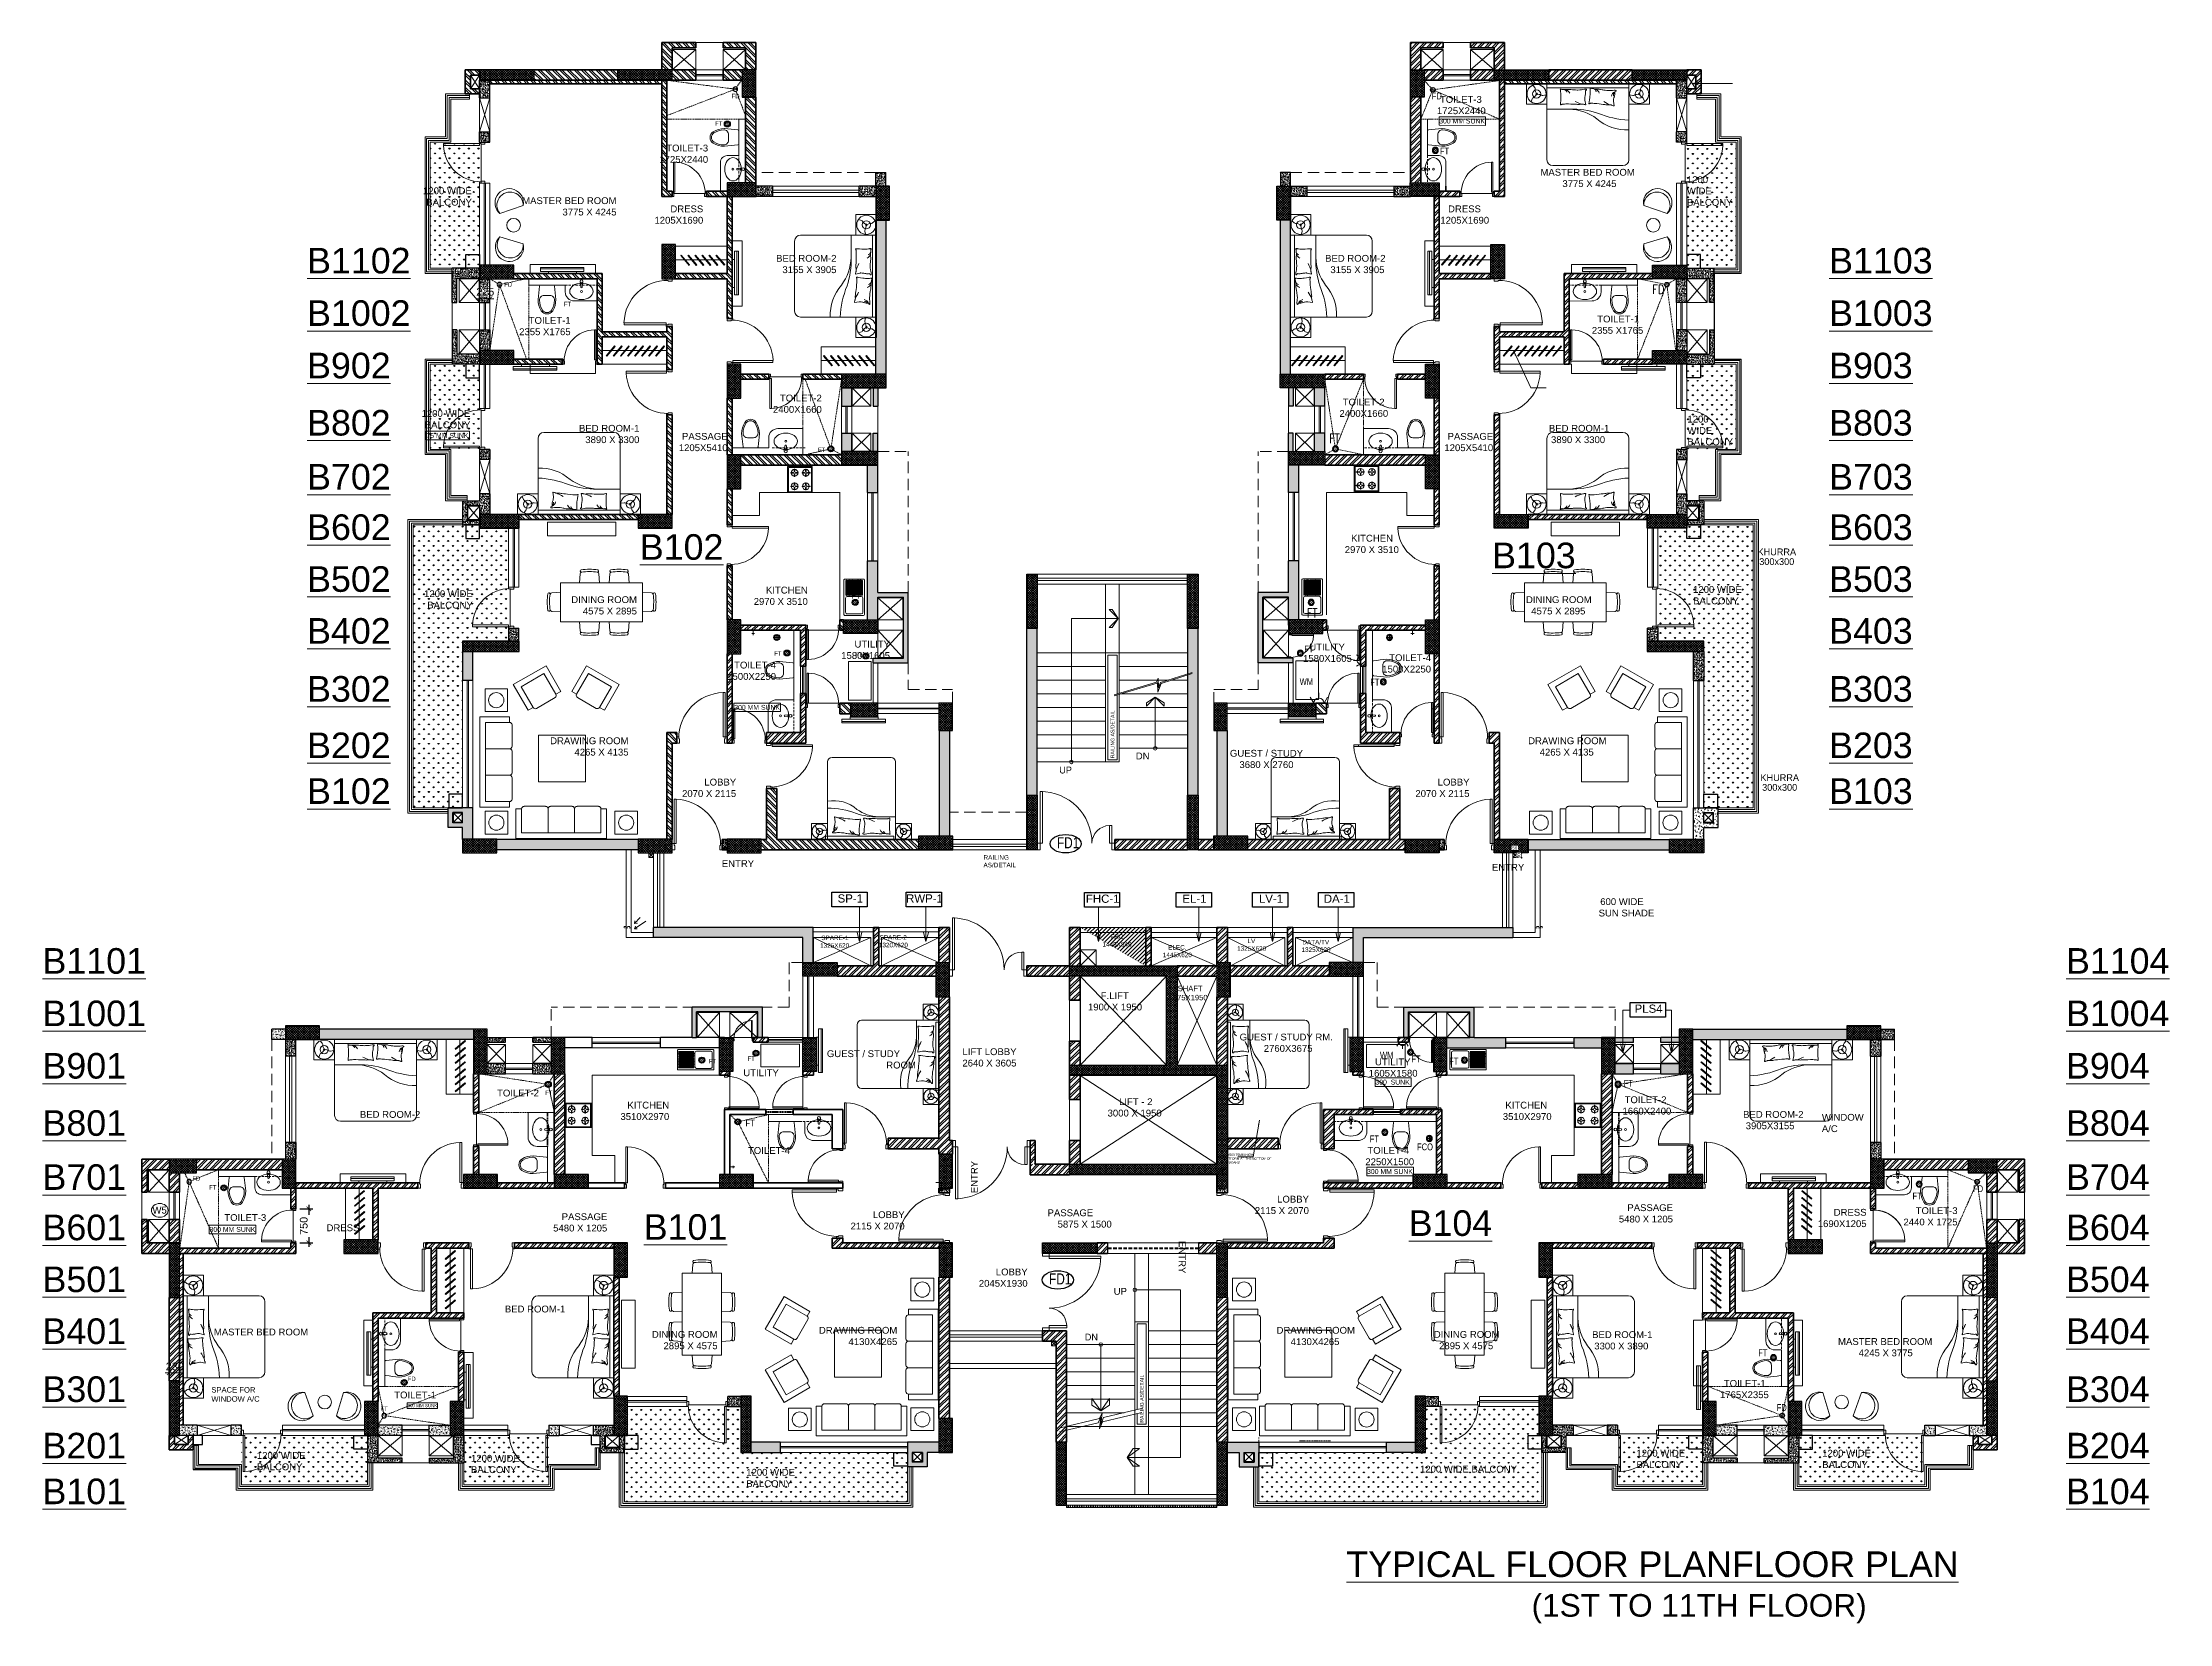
# Model space of a CAD drawing. Header units: millimetres. Extents: x 2919505 to 2966223, y -2460693 to -2283121.
# Drawn here: x 2919505 to 2966223, y -2317863 to -2283121 of the extents above; entities outside this region: 1.
import ezdxf
from ezdxf.enums import TextEntityAlignment as Align

# ---------------------------------------------------------------- set-up
doc = ezdxf.new("R2010")
doc.units = ezdxf.units.MM
doc.header["$LTSCALE"] = 100
doc.header["$MEASUREMENT"] = 0
doc.header["$PDMODE"] = 67
for name, pattern in [('CENTER', [50.8, 31.75, -6.35, 6.35, -6.35]), ('DASHED2', [0.375, 0.25, -0.125]), ('HIDDEN', [0.375, 0.25, -0.125])]:
    doc.linetypes.add(name, pattern=pattern)
for name, color, linetype, lineweight in [('-AC-HVAC_TEXT', 7, 'Continuous', 15), ('A-ANNO-WALL', 1, 'Continuous', 30), ('a-arrow', 7, 'Continuous', 18), ('A-DW NAMES', 173, 'Continuous', 15), ('AC DRAIN', 4, 'DASHED2', 30), ('AC-DP', 34, 'CENTER', 13), ('AC-TXT', 74, 'Continuous', 13), ('ACC BLOCK', 211, 'Continuous', 30), ('ch45_a-3B3T1S_3B3T1S-ch45_twr4_L1-2 _ L5-6_Top-1 - A-EQPM-PRHT', 2, 'Continuous', 13), ('COL H', 252, 'Continuous', 5), ('COLHACTH', 252, 'Continuous', 5), ('DIM', 7, 'Continuous', 9), ('door', 35, 'Continuous', 13), ('Door_ele', 21, 'Continuous', 30), ('DW-NO', 7, 'Continuous', 25), ('E1', 7, 'Continuous', 30), ('EL-POWER POINT', 5, 'Continuous', 9), ('ELE2', 3, 'Continuous', 20), ('FIN.FLOOR', 94, 'Continuous', 9), ('FIX', 152, 'Continuous', 18), ('fixtures', 151, 'Continuous', 5), ('furn', 12, 'Continuous', 13), ('furniture', 5, 'Continuous', 18), ('hatch', 9, 'Continuous', 0), ('hidden', 127, 'HIDDEN', 5), ('MKG TEXT', 7, 'Continuous', 25), ('POWER', 5, 'Continuous', 9), ('PROJ.', 7, 'DASHED2', 18), ('RAILING', 222, 'Continuous', 15), ('RCC', 130, 'Continuous', 30), ('S-BALCONY HATCH', 34, 'Continuous', 5), ('Stairs', 2, 'Continuous', 18), ('text', 7, 'Continuous', 9), ('WALL', 1, 'Continuous', 35), ('WALL HATCH', 43, 'Continuous', 5), ('win', 150, 'Continuous', 18)]:
    doc.layers.add(name, color=color, linetype=linetype, lineweight=lineweight)
for name, color, linetype, lineweight, true_color in [('cutout', 7, 'HIDDEN', 20, 0x0544ff), ('GYP BOARD', 7, 'Continuous', 18, 0xf57a00), ('Sleevs', 7, 'Continuous', 20, 0xf500f5), ('STR. COLUMN', 7, 'Continuous', 30, 0xf50000)]:
    doc.layers.add(name, color=color, linetype=linetype, lineweight=lineweight, true_color=true_color)
for name, color, linetype in [('DIM SECTION', 1, 'Continuous'), ('MKG  ARROW', 7, 'Continuous'), ('PAEROW', 2, 'Continuous'), ('TANK', 5, 'Continuous'), ('TEXT-4', 30, 'Continuous')]:
    doc.layers.add(name, color=color, linetype=linetype)
doc.styles.add('ARIAL', font='arial.ttf')
doc.styles.add('CENTURY-GOTHIC', font='GOTHIC.TTF', dxfattribs={"height": 150})
doc.styles.add('MENAKA2', font='romans.shx', dxfattribs={"width": 0.8, "height": 1500})
doc.styles.add('RMJMnotes', font='romans.shx', dxfattribs={"width": 0.8})
doc.styles.add('S', font='GOTHIC.TTF')
doc.styles.add('S7', font='romand.shx', dxfattribs={"height": 50})
doc.styles.add('Seal_Text', font='arial.ttf')
doc.styles.get("Standard").update_dxf_attribs({"font": 'sanss___.ttf'})
doc.styles.add('STYLE1', font='GOTHIC.TTF', dxfattribs={"width": 0.9})
doc.styles.add('TEXT_150', font='arial.ttf')
doc.dimstyles.new('D100', dxfattribs={"dimtxt": 170, "dimasz": 100, "dimexe": 85, "dimexo": 85, "dimgap": 25, "dimtad": 3, "dimdec": 0, "dimrnd": 5, "dimtxsty": 'Standard', "dimblk": 'ARCHTICK', "dimcen": 100, "dimdle": 85, "dimclrd": 256, "dimclre": 256, "dimclrt": 256, "dimadec": 0, "dimazin": 0, "dimtfac": 1, "dimtdec": 0, "dimtmove": 1, "dimatfit": 3, "dimfxl": 1, "dimlwd": -1, "dimlwe": -1, "dimarcsym": 0})
doc.dimstyles.new('D25', dxfattribs={"dimtxt": 100, "dimasz": 50, "dimexe": 50, "dimexo": 50, "dimgap": 35, "dimtad": 1, "dimdec": 0, "dimrnd": 5, "dimzin": 0, "dimdsep": 46, "dimtxsty": 'Standard', "dimblk": 'ARCHTICK', "dimcen": 0.09, "dimdle": 50, "dimclrd": 256, "dimclre": 256, "dimclrt": 256, "dimadec": 0, "dimazin": 0, "dimtfac": 1, "dimtdec": 0, "dimtix": 1, "dimtofl": 0, "dimtmove": 2, "dimatfit": 3, "dimfxl": 1, "dimtolj": 1, "dimtzin": 0, "dimlwd": 9, "dimlwe": 9, "dimarcsym": 0})
doc.dimstyles.new('GRID DIM-100', dxfattribs={"dimtxt": 250, "dimasz": 100, "dimexe": 100, "dimexo": 100, "dimgap": 40, "dimtad": 3, "dimdec": 0, "dimrnd": 5, "dimtxsty": 'Standard', "dimblk": 'ARCHTICK', "dimcen": 100, "dimdle": 100, "dimclrd": 256, "dimclre": 256, "dimclrt": 256, "dimadec": 0, "dimazin": 0, "dimtfac": 1, "dimtdec": 0, "dimtmove": 1, "dimatfit": 3, "dimfxl": 1, "dimlwd": -1, "dimlwe": -1, "dimarcsym": 0})
pattern_1 = [(50, (36.665, 147869.8), (71.7260183, -6.2752135), [7.5, -82.5]), (355, (36.665, 147869.8), (-13.8751334, 75.2192134), [6, -66]), (100.4514445, (42.64, 147869.28), (57.8508847, 68.9439991), [6.3740192, -70.1142112]), (46.1842, (36.665, 147889.8), (106.724133, -16.551928), [11.25, -123.75]), (96.6356355, (45.56, 147888.42), (93.4661946, 97.41186), [9.5610342, -105.171376]), (351.184164, (36.67, 147889.8), (93.4661945, 97.41186), [9, -99]), (21, (46.665, 147884.8), (59.6907052, -40.2618891), [7.5, -82.5]), (326, (46.665, 147884.8), (24.3315332, 72.5150045), [6, -66]), (71.4514447, (51.64, 147881.446), (84.0222377, 32.2531153), [6.374019, -70.1142112]), (37.5, (36.665, 147869.8), (1.21598553, 33.28938538), [0, -65.2, 0, -67, 0, -66.25]), (7.5, (36.665, 147869.8), (26.30695374, 39.4411712), [0, -38.2, 0, -63.7, 0, -25.25]), (327.5, (14.365, 147869.8), (53.38224362, -2.25548717), [0, -25, 0, -78, 0, -103.5]), (317.5, (4.365, 147869.8), (58.31861693, 10.01049823), [0, -32.5, 0, -51.8, 0, -73.5])]
pattern_2 = [(50, (0, 147869.805), (71.7260183, -6.2752135), [7.5, -82.5]), (355, (0, 147869.805), (-13.8751334, 75.2192134), [6, -66]), (100.4514445, (5.98, 147869.28), (57.8508847, 68.9439991), [6.3740192, -70.1142112]), (46.1842, (0, 147889.805), (106.724133, -16.551928), [11.25, -123.75]), (96.6356355, (8.89, 147888.43), (93.4661946, 97.41186), [9.5610342, -105.171376]), (351.184164, (0, 147889.8), (93.4661945, 97.41186), [9, -99]), (21, (10, 147884.805), (59.6907052, -40.2618891), [7.5, -82.5]), (326, (10, 147884.805), (24.3315332, 72.5150045), [6, -66]), (71.4514447, (14.974, 147881.45), (84.0222377, 32.2531153), [6.374019, -70.1142112]), (37.5, (0, 147869.805), (1.21598553, 33.28938538), [0, -65.2, 0, -67, 0, -66.25]), (7.5, (0, 147869.805), (26.30695374, 39.4411712), [0, -38.2, 0, -63.7, 0, -25.25]), (327.5, (-22.3, 147869.805), (53.38224362, -2.25548717), [0, -25, 0, -78, 0, -103.5]), (317.5, (-32.3, 147869.805), (58.31861693, 10.01049823), [0, -32.5, 0, -51.8, 0, -73.5])]
pattern_3 = [(45, (36.67, 147869.8), (-79.549513, 79.549513), []), (45, (89.7, 147869.8), (-79.549513, 79.549513), [])]
pattern_4 = [(315, (36.665, 147869.8), (26.5165043, 26.5165043), []), (45, (36.665, 147869.8), (-26.5165043, 26.5165043), [])]
pattern_5 = [(45, (0, 147869.8), (-79.549513, 79.549513), []), (45, (53.03, 147869.8), (-79.549513, 79.549513), [])]
pattern_6 = [(315, (2939425.94, -2300861.33), (79.5495, 79.5495), []), (315, (2939425.94, -2300914.36), (79.5495, 79.5495), [])]
pattern_7 = [(315, (2939425.94, -2300861.33), (79.5495, 79.5495), []), (315, (2939425.94, -2300914.36), (79.5495, 79.5495), [])]
pattern_8 = [(50, (-1480, 147869.803), (71.7260183, -6.2752135), [7.5, -82.5]), (355, (-1480, 147869.8), (-13.8751334, 75.2192134), [6, -66]), (100.4514445, (-1474.02, 147869.28), (57.8508847, 68.9439991), [6.3740192, -70.1142112]), (46.1842, (-1480, 147889.8), (106.724133, -16.551928), [11.25, -123.75]), (96.6356355, (-1471.11, 147888.42), (93.4661946, 97.41186), [9.5610342, -105.171376]), (351.184164, (-1480, 147889.8), (93.4661945, 97.41186), [9, -99]), (21, (-1470, 147884.803), (59.6907052, -40.2618891), [7.5, -82.5]), (326, (-1470, 147884.8), (24.3315332, 72.5150045), [6, -66]), (71.4514447, (-1465.026, 147881.45), (84.0222377, 32.2531153), [6.374019, -70.1142112]), (37.5, (-1480, 147869.803), (1.21598553, 33.28938538), [0, -65.2, 0, -67, 0, -66.25]), (7.5, (-1480, 147869.803), (26.30695374, 39.4411712), [0, -38.2, 0, -63.7, 0, -25.25]), (327.5, (-1502.3, 147869.803), (53.38224362, -2.25548717), [0, -25, 0, -78, 0, -103.5]), (317.5, (-1512.3, 147869.803), (58.31861693, 10.01049823), [0, -32.5, 0, -51.8, 0, -73.5])]
pattern_9 = [(315, (0, 147869.8), (79.549513, 79.549513), []), (315, (-9e-15, 147816.77), (79.549513, 79.549513), [])]
pattern_10 = [(45, (1553.26, 147869.81), (-79.549513, 79.549513), []), (45, (1606.3, 147869.81), (-79.549513, 79.549513), [])]
pattern_11 = [(50, (1553.26, 147869.81), (71.7260183, -6.2752135), [7.5, -82.5]), (355, (1553.26, 147869.81), (-13.8751334, 75.2192134), [6, -66]), (100.4514445, (1559.24, 147869.29), (57.8508847, 68.9439991), [6.3740192, -70.1142112]), (46.1842, (1553.26, 147889.81), (106.724133, -16.551928), [11.25, -123.75]), (96.6356355, (1562.16, 147888.43), (93.4661946, 97.41186), [9.5610342, -105.171376]), (351.184164, (1553.26, 147889.81), (93.4661945, 97.41186), [9, -99]), (21, (1563.26, 147884.81), (59.6907052, -40.2618891), [7.5, -82.5]), (326, (1563.26, 147884.81), (24.3315332, 72.5150045), [6, -66]), (71.4514447, (1568.236, 147881.455), (84.0222377, 32.2531153), [6.374019, -70.1142112]), (37.5, (1553.261, 147869.81), (1.21598553, 33.28938538), [0, -65.2, 0, -67, 0, -66.25]), (7.5, (1553.26, 147869.81), (26.30695374, 39.4411712), [0, -38.2, 0, -63.7, 0, -25.25]), (327.5, (1530.961, 147869.81), (53.38224362, -2.25548717), [0, -25, 0, -78, 0, -103.5]), (317.5, (1520.96, 147869.81), (58.31861693, 10.01049823), [0, -32.5, 0, -51.8, 0, -73.5])]
pattern_12 = [(45, (2939425.94, -2303411.33), (-79.5495, 79.5495), []), (45, (2939478.97, -2303411.33), (-79.5495, 79.5495), [])]
pattern_13 = [(90, (3840323.48, -1897911.68), (-106.066017, 106.066017), [28.125, -184.007034]), (45, (3840323.48, -1897911.68), (-106.066017, 106.066017), [28.125, -121.875]), (135, (3840323.48, -1897911.68), (-106.066017, -106.066017), [28.125, -121.875])]
pattern_14 = [(90, (3844304.48, -1897911.68), (-106.066017, 106.066017), [28.125, -184.007034]), (45, (3844304.48, -1897911.68), (-106.066017, 106.066017), [28.125, -121.875]), (135, (3844304.48, -1897911.68), (-106.066017, -106.066017), [28.125, -121.875])]
pattern_15 = [(90, (36.67, 147869.8), (-106.0660171, 106.0660171), [28.125, -184.0070344]), (45, (36.67, 147869.8), (-106.066017, 106.066017), [28.125, -121.875]), (135, (36.67, 147869.8), (-106.066017, -106.066017), [28.125, -121.875])]
pattern_16 = [(315, (-1480, 147869.8), (79.549513, 79.549513), []), (315, (-1480, 147816.77), (79.549513, 79.549513), [])]
pattern_17 = [(315, (36.67, 147869.8), (79.549513, 79.549513), []), (315, (36.67, 147816.77), (79.549513, 79.549513), [])]
pattern_18 = [(45, (0, 147869.8), (-79.549513, 79.549513), []), (45, (53.03, 147869.8), (-79.549513, 79.549513), [])]
pattern_19 = [(45, (36.665, 147869.8), (-26.5165043, 26.5165043), []), (135, (36.665, 147869.8), (-26.5165043, -26.5165043), [])]
pattern_20 = [(140, (494018.035, -5246160.6), (6.2752135, 71.7260183), [7.5, -82.5]), (85, (494018.035, -5246160.6), (-75.2192134, -13.8751334), [6, -66]), (190.4514445, (494018.56, -5246154.62), (-68.9439991, 57.8508847), [6.3740192, -70.1142112]), (136.1842, (493998.035, -5246160.6), (16.551928, 106.724133), [11.25, -123.75]), (186.6356355, (493999.41, -5246151.7), (-97.41186, 93.4661946), [9.5610342, -105.171376]), (81.184164, (493998.03, -5246160.6), (-97.41186, 93.4661945), [9, -99]), (111, (494003.035, -5246150.6), (40.2618891, 59.6907052), [7.5, -82.5]), (56, (494003.035, -5246150.6), (-72.5150045, 24.3315332), [6, -66]), (161.4514447, (494006.39, -5246145.62), (-32.2531153, 84.0222377), [6.374019, -70.1142112]), (127.5, (494018.035, -5246160.598), (-33.28938538, 1.21598553), [0, -65.2, 0, -67, 0, -66.25]), (97.5, (494018.035, -5246160.598), (-39.4411712, 26.30695374), [0, -38.2, 0, -63.7, 0, -25.25]), (57.5, (494018.035, -5246182.898), (2.25548717, 53.38224362), [0, -25, 0, -78, 0, -103.5]), (47.5, (494018.035, -5246192.898), (-10.01049823, 58.31861693), [0, -32.5, 0, -51.8, 0, -73.5])]
pattern_21 = [(45, (2939500.94, -2302441.33), (-79.5495, 79.5495), []), (45, (2939553.98, -2302441.33), (-79.5495, 79.5495), [])]

msp = doc.modelspace()

# ---------------------------------------------------------------- texts
at = {"layer": 'AC-TXT', "ltscale": 8000, "insert": (2942737.1, -2460692.8), "char_height": 150, "width": 2883.331, "attachment_point": 9}
msp.add_mtext('{\\fArial|b0|i0|c0|p34; }', dxfattribs=at)
at = {"layer": 'DW-NO', "color": 72, "char_height": 243.75, "width": 427.143, "attachment_point": 1, "style": 'MENAKA2'}
for insert in [(2941785, -2300584.3), (2941612.2, -2310168.9)]:
    msp.add_mtext('{\\fCentury Gothic|b0|i0|c0|p34;\\C1;\\c1710847;FD1}', dxfattribs=dict(at, insert=insert))
at = {"layer": 'MKG TEXT', "ltscale": 0.01, "width": 0.8}
for s, height, style, p in [('FD', 97.5, 'S', (2934727.2, -2284295.9, 524.3)), ('FD', 150, 'S', (2950131.8, -2284295.9, 524.3)), ('FT', 97.5, 'S', (2934358.6, -2284898.7, 524.3)), ('FT', 150, 'S', (2950300, -2285506.6, 524.3)), ('FD', 97.5, 'S', (2929732.7, -2288438.3, 524.3)), ('FD', 200, 'RMJMnotes', (2954994.5, -2288545.8)), ('FT', 97.5, 'S', (2931037, -2288866.4, 524.3)), ('FT', 200, 'RMJMnotes', (2947882.3, -2291823.4, 524.3)), ('FT', 97.5, 'S', (2936616, -2292071.5, 524.3)), ('FT', 150, 'S', (2937372, -2295267.1)), ('FT', 200, 'RMJMnotes', (2947393.1, -2295657.1)), ('FT', 97.5, 'S', (2935658.7, -2296546)), ('FT', 97.5, 'S', (2937435.8, -2296576.9)), ('FT', 150, 'S', (2947320.3, -2296447.2)), ('WM', 150, 'S', (2947265.3, -2297165.8)), ('FT', 150, 'S', (2948770, -2297176.1)), ('FT', 97.5, 'S', (2934221.7, -2305505.3)), ('FT', 97.5, 'S', (2935070.1, -2305450.3)), ('WM', 150, 'S', (2949029.3, -2305375.8)), ('FT', 150, 'S', (2949673.1, -2305455.5)), ('FT', 150, 'S', (2950503.5, -2305505.3)), ('FT', 150, 'S', (2954337.2, -2305994.5, 524.3)), ('FT', 97.5, 'S', (2930626.9, -2306199.5, 524.3)), ('FT', 150, 'S', (2935047.4, -2306866.2)), ('FT', 150, 'S', (2948759, -2307214.1)), ('FCO', 150, 'S', (2949871.5, -2307389)), ('FD', 97.5, 'S', (2922883, -2308083.6, 524.3)), ('FT', 97.5, 'S', (2923244.5, -2308278.7, 524.3)), ('FD', 150, 'S', (2962020.3, -2308309.3, 524.3)), ('FT', 150, 'S', (2960681, -2308467.7, 524.3)), ('FT', 150, 'S', (2957292, -2311915.1, 0)), ('FD', 97.5, 'S', (2927614.3, -2312485.7)), ('FT', 97.5, 'S', (2927006.3, -2313145.1)), ('FD', 150, 'S', (2957707.3, -2313118.3, 524.3))]:
    msp.add_text(s, height=height, dxfattribs=dict(at, style=style)).set_placement(p, align=Align.MIDDLE)
at = {"layer": 'text', "lineweight": 9, "style": 'CENTURY-GOTHIC'}
for s, p in [('KHURRA', (2957598.8, -2294315.4, 0.1)), ('300x300', (2957597.3, -2294527.9, 0.1)), ('KHURRA', (2957662.8, -2299277, 0.1)), ('300x300', (2957661.3, -2299489.6, 0.1))]:
    msp.add_text(s, height=150, dxfattribs=at).set_placement(p, align=Align.MIDDLE)
at = {"layer": 'text', "char_height": 150}
for s, insert, width, attachment_point in [('\\pi86.564;TOILET-3 \\P\\pi20.412;1725X2440 ', (2950112.5, -2284295.7), 1062.223, 1), ('TOILET-3\\P1725X2440 ', (2934124.9, -2285365.1), 712.597, 3), ('\\pi55.472;MASTER BED ROOM\\P\\pi421.42;  3775 X 4245', (2952351.2, -2285897.6), 2115.677, 1), ('1200 WIDE BALCONY', (2928934.5, -2286305.2), 1282.339, 3), ('1200 WIDE BALCONY', (2955623.8, -2286059.4), 862.695, 1), ('MASTER BED ROOM\\P  3775 X 4245', (2932112.8, -2286521.9), 2115.677, 3), ('DRESS\\P1205X1690', (2934018, -2286701.7), 544.286, 3), ('\\pi-68.392;DRESS\\P\\pi-238.56;1205X1690', (2950446, -2286701.7), 544.286, 1), ('BED ROOM-2\\P  3155 X 3905', (2936944.4, -2287788.5), 1474.51, 3), ('BED ROOM-2\\P  3155 X 3905', (2947676.5, -2287788.5), 1474.51, 1), ('TOILET-1\\P2355 X1765', (2931103.9, -2289152.2), 1324.194, 3), ('\\pi234.01;TOILET-1\\P\\pi114.98;2355 X1765', (2953420.3, -2289121.4), 1324.194, 1), ('TOILET-2\\P2400X1660', (2936621.3, -2290858.7), 1343.749, 3), ('\\pi227.02;TOILET-2\\P\\pi154.08;2400X1660', (2947836.8, -2290947.7), 1343.749, 1), ('1200 WIDE BALCONY', (2928902.3, -2291197.6), 1146.228, 3), ('BED ROOM-1\\P3890 X 3300', (2932615.3, -2291523.9), 1835.936, 3), ('\\pi295.85;BED ROOM-1\\P\\pi342.86;3890 X 3300', (2952296.3, -2291523.9), 1835.936, 1), ('1200 WIDE BALCONY', (2955634.8, -2291321.9), 862.695, 1), ('PASSAGE\\P1205X5410', (2934552.2, -2291700.7), 1439.273, 3), ('PASSAGE\\P1205X5410', (2951368.5, -2291700.6), 1439.273, 3), ('DN', (2943669, -2298874.5), 245.734, 8), ('{\\fCentury Gothic|b0|i0|c0|p34;UP}', (2941976.7, -2299185.7, 10), 296.371, 8), ('\\pi1143.9;{\\fArial|b0|i0|c0|p34;F.LIFT    \\P\\pi863.82;1900 X 1950}', (2941604.3, -2304393.1), 2883.331, 7), ('\\pi856.25;{\\fArial|b0|i0|c0|p34;LIFT LOBBY\\P\\pi854.66,t2804.7;2640 X 3605}', (2938855, -2305625.4), 2883.331, 7), ('\\pi1051.3;{\\fArial|b0|i0|c0|p34; LIFT - 2\\P\\pi856.81;3000 X 1950}', (2942041.9, -2306724.5), 2883.331, 7), ('UP', (2943178.6, -2310489.1), 245.734, 2), ('{\\fCentury Gothic|b0|i0|c0|p34;DN}', (2942542.5, -2311494.1, 0), 296.371, 2), ('1200 WIDE BALCONY', (2924212.3, -2314095.2), 1568.708, 1), ('1200 WIDE BALCONY', (2928916.7, -2314157.9), 1361.896, 1), ('1200 WIDE BALCONY', (2934961.8, -2314465.5), 1541.275, 1)]:
    msp.add_mtext(s, dxfattribs=dict(at, insert=insert, width=width, attachment_point=attachment_point))
at = {"layer": 'text', "color": 1, "ltscale": 1000, "char_height": 496.466, "width": 15426.559, "attachment_point": 1, "style": 'ARIAL'}
for s, insert in [('{\\H1.133x;\\LB1102}', (2925316.4, -2287633.2, 0)), ('{\\H1.133x;\\LB1103}', (2958748.9, -2287633.2, 0)), ('{\\H1.133x;\\LB1002}', (2925316.4, -2288785.7, 0)), ('{\\H1.133x;\\LB1003}', (2958748.9, -2288785.7, 0)), ('{\\H1.133x;\\LB902}', (2925316.4, -2289938.2, 0)), ('{\\H1.133x;\\LB903}', (2958748.9, -2289938.2, 0)), ('{\\H1.133x;\\LB802}', (2925316.4, -2291195.5, 0)), ('{\\H1.133x;\\LB803}', (2958748.9, -2291195.5, 0)), ('{\\H1.133x;\\LB702}', (2925316.4, -2292383.6, 0)), ('{\\H1.133x;\\LB703}', (2958748.9, -2292383.6, 0)), ('{\\H1.133x;\\LB602}', (2925316.4, -2293490, 0)), ('{\\H1.133x;\\LB603}', (2958748.9, -2293490, 0)), ('{\\H1.133x;\\LB102}', (2932625.4, -2293925.9, 0)), ('{\\H1.133x;\\LB103}', (2951346.7, -2294111.1, 0)), ('{\\H1.133x;\\LB502}', (2925316.4, -2294630, 0)), ('{\\H1.133x;\\LB503}', (2958748.9, -2294630, 0)), ('{\\H1.133x;\\LB402}', (2925316.4, -2295769.9, 0)), ('{\\H1.133x;\\LB403}', (2958748.9, -2295769.9, 0)), ('{\\H1.133x;\\LB302}', (2925316.4, -2297043.9, 0)), ('{\\H1.133x;\\LB303}', (2958748.9, -2297043.9, 0)), ('{\\H1.133x;\\LB202}', (2925316.4, -2298284.4, 0)), ('{\\H1.133x;\\LB203}', (2958748.9, -2298284.4, 0)), ('{\\H1.133x;\\LB102}', (2925316.4, -2299290.3, 0)), ('{\\H1.133x;\\LB103}', (2958748.9, -2299290.3, 0)), ('{\\H1.133x;\\LB1101}', (2919504.8, -2303021.8, 0)), ('{\\H1.133x;\\LB1104}', (2963951.5, -2303021.8, 0)), ('{\\H1.133x;\\LB1001}', (2919504.8, -2304174.3, 0)), ('{\\H1.133x;\\LB1004}', (2963951.5, -2304174.3, 0)), ('{\\H1.133x;\\LB901}', (2919504.8, -2305326.8, 0)), ('{\\H1.133x;\\LB904}', (2963951.5, -2305326.8, 0)), ('{\\H1.133x;\\LB801}', (2919504.8, -2306584, 0)), ('{\\H1.133x;\\LB804}', (2963951.5, -2306584, 0)), ('{\\H1.133x;\\LB701}', (2919504.8, -2307772.2, 0)), ('{\\H1.133x;\\LB704}', (2963951.5, -2307772.2, 0)), ('{\\H1.133x;\\LB104}', (2949512.5, -2308783.9, 0)), ('{\\H1.133x;\\LB601}', (2919504.8, -2308878.6, 0)), ('{\\H1.133x;\\LB101}', (2932710.6, -2308869.7, 0)), ('{\\H1.133x;\\LB604}', (2963951.5, -2308878.6, 0)), ('{\\H1.133x;\\LB501}', (2919504.8, -2310018.5, 0)), ('{\\H1.133x;\\LB504}', (2963951.5, -2310018.5, 0)), ('{\\H1.133x;\\LB401}', (2919504.8, -2311158.4, 0)), ('{\\H1.133x;\\LB404}', (2963951.5, -2311158.4, 0)), ('{\\H1.133x;\\LB301}', (2919504.8, -2312432.5, 0)), ('{\\H1.133x;\\LB304}', (2963951.5, -2312432.5, 0)), ('{\\H1.133x;\\LB201}', (2919504.8, -2313673, 0)), ('{\\H1.133x;\\LB204}', (2963951.5, -2313673, 0)), ('{\\H1.133x;\\LB101}', (2919504.8, -2314678.8, 0)), ('{\\H1.133x;\\LB104}', (2963951.5, -2314678.8, 0))]:
    msp.add_mtext(s, dxfattribs=dict(at, insert=insert))
at = {"layer": 'text', "ltscale": 10}
for s, insert, char_height, width, attachment_point in [('\\pi292.72;KITCHEN\\P\\pi153.31;2970 X 3510', (2947955.6, -2293939), 150, 1456.625, 1), ('1200 WIDE BALCONY', (2928956.2, -2295158.9), 150, 1158.229, 3), ('DINING ROOM\\P4575 X 2895', (2932561.6, -2295289.4), 150, 1758.024, 3), ('KITCHEN\\P2970 X 3510', (2936314.1, -2295079.6), 150, 1456.625, 3), ('\\pi186.83;DINING ROOM\\P\\pi302.78;4575 X 2895', (2951902.4, -2295289.4), 150, 1758.024, 1), ('1200 WIDE BALCONY', (2955759.3, -2295065.5), 150, 1655.522, 1), ('UTILITY\\P1580X1605', (2938120.1, -2296267.2), 150, 2108.53, 3), ('\\pi680.6;UTILITY\\P\\pi542.85;1580X1605', (2946649.9, -2296330.8), 150, 2108.53, 1), ('TOILET-4 1500X2250', (2950004, -2296565.4), 150, 1484.589, 3), ('TOILET-4\\P1500X2250', (2935615.7, -2296726.5), 150, 1349.071, 3), ('DRAWING ROOM\\P4265 X 4135', (2932376.8, -2298390.4), 150, 1758.024, 3), ('\\pi49.691;DRAWING ROOM\\P\\pi302.78;4265 X 4135', (2952087.1, -2298390.4), 150, 1758.024, 1), ('\\pi74.464;GUEST / STUDY \\P\\pi283;3680 X 2760', (2945511.8, -2298665), 150, 1716.213, 1), (' LOBBY\\P 2070 X 2115', (2934740.5, -2299299.2), 150, 1490.728, 3), (' LOBBY\\P 2070 X 2115', (2950848.5, -2299299.2), 150, 1490.728, 3), ('ENTRY', (2935134.9, -2301089.4), 150, 1607.863, 3), ('{\\fArial|b0|i0|c0|p34;RAILING\\PAS/DETAIL}', (2940173.3, -2300979), 100, 997.483, 1), ('{\\fArial|b0|i0|c0|p34;600 WIDE     SUN SHADE }', (2954907.6, -2302327.8), 150, 1630.211, 9), ('\\pi204.69;{\\fArial|b0|i0|c0|p34;SPARE-1\\P\\pi180.07;1325X620}', (2936405.5, -2302746.5), 100, 975.276, 1), ('\\pi206.65;{\\fArial|b0|i0|c0|p34;SPARE-2\\P\\pi191.17;1320X620}', (2937684.6, -2302736.7), 100, 997.483, 1), ('\\pi363.68;{\\fArial|b0|i0|c0|p34;FHC\\P\\pi190.62;1445X845}', (2942596.6, -2302722), 100, 997.483, 1), ('\\pi289.58;{\\fArial|b0|i0|c0|p34;ELEC.\\P\\pi172.28;1445X620}', (2943940.3, -2302954.2), 100, 959.711, 1), ('\\pi418.97;{\\fArial|b0|i0|c0|p34;LV\\P\\pi191.17;1325X620}', (2945553.4, -2302812.8), 100, 997.483, 1), ('\\pi209.72;{\\fArial|b0|i0|c0|p34;DATA/TV\\P\\pi191.17;1325X620}', (2946967.7, -2302839.8), 100, 997.483, 1), ('\\pi306.52;{\\fArial|b0|i0|c0|p34;SHAFT \\P\\pi201.01;875X1950}', (2944130.8, -2303849), 120, 1151.654, 1), ('\\pi23.941;GUEST / STUDY RM.\\P\\pi437.21;  2760X3675', (2945775.2, -2304900.9), 150, 2032.862, 1), ('GUEST / STUDY          ROOM    ', (2938688.9, -2305266.8), 150, 2032.862, 3), ('\\pi254.4;UTILITY\\P\\pi117.36;1605X1580', (2948518.4, -2305446.5), 150, 1256.12, 1), ('UTILITY\\P ', (2935677.6, -2305685.9), 150, 1256.12, 3), ('TOILET-2\\P  ', (2930409, -2306131.4), 150, 1743.556, 3), ('KITCHEN\\P 3510X2970', (2933270.7, -2306397.3), 150, 1562.778, 3), ('\\pi345.79;KITCHEN\\P\\pi231.49; 3510X2970', (2951290.7, -2306397.3), 150, 1562.778, 1), ('\\pi426.92;TOILET-2\\P\\pi321.88; 1660X2400', (2953829, -2306278.7), 150, 1743.556, 1), ('BED ROOM-2\\P  ', (2927801.9, -2306601.2), 150, 1796.486, 3), ('BED ROOM-2\\P 3905X3155', (2956857.6, -2306601.2), 150, 1796.486, 1), ('WINDOW A/C', (2958588.4, -2306664.8), 150, 553.636, 1), ('TOILET-4  ', (2935920.6, -2307394), 150, 1767.073, 3), ('\\pi437.65;TOILET-4\\P\\pi333.64; 2250X1500 ', (2948168.8, -2307391.6), 150, 1767.073, 1), ('600X900 75MM HIGH \\PPLATFORM AT THE BOTTOM OF CUPBOARD', (2945413.1, -2307538.1), 50, 1300.609, 1), ('LOBBY\\P2115 X 2070', (2938441.4, -2308805), 150, 1607.863, 3), ('{\\fArial|b0|i0|c0|p34;PASSAGE        5875 X 1500}', (2942990, -2308762.6), 150, 1607.863, 3), ('LOBBY\\P2115 X 2070', (2947321.7, -2308463.5), 150, 1607.863, 3), ('PASSAGE\\P5480 X 1205', (2955317.9, -2308650.7), 150, 1607.863, 3), ('DRESS\\P 1690X1205', (2959570.5, -2308752.3), 150, 1298.206, 3), ('TOILET-3\\P2440 X 1725', (2961568.8, -2308715.8), 150, 1528.822, 3), ('TOILET-3\\P ', (2924418.3, -2308867.6), 150, 1528.822, 3), ('DRESS\\P  ', (2926464.7, -2309092.1), 150, 1298.206, 3), ('PASSAGE\\P5480 X 1205', (2931909.6, -2308849), 150, 1607.863, 3), ('{\\fArial|b0|i0|c0|p34;LOBBY\\P2045X1930\\P }', (2941142.8, -2310063), 150, 1607.863, 3), ('BED ROOM-1\\P ', (2930986.6, -2310877.7), 150, 1373.228, 3), ('MASTER BED ROOM\\P  ', (2925339.9, -2311383), 150, 2308.032, 3), ('DINING ROOM\\P2895 X 4575', (2934332.4, -2311435.6), 150, 1758.024, 3), ('DRAWING ROOM\\P4130X4265', (2938280.3, -2311344.7), 150, 2236.595, 3), ('\\pi288.98;DRAWING ROOM\\P\\pi599.26;4130X4265', (2946320.8, -2311344.7), 150, 2236.595, 1), ('\\pi186.83;DINING ROOM\\P\\pi303.29;2895 X 4575', (2949877.9, -2311435.6), 150, 1758.024, 1), ('\\pi64.495;BED ROOM-1\\P\\pi111.51;3300 X 3890', (2953477.4, -2311440.6), 150, 1373.228, 1), ('\\pi151.65;MASTER BED ROOM\\P\\pi546.2; 4245 X 3775', (2958792.2, -2311591.8), 150, 2308.032, 1), ('\\pi189.07;TOILET-1\\P\\pi105.74;1765X2355', (2956245.7, -2312511.1), 150, 1234.317, 1), ('SPACE FOR WINDOW A/C', (2923212.7, -2312668.7), 120, 1242.424, 1), ('TOILET-1\\P   ', (2928149.9, -2312765.9), 150, 1234.317, 3), ('1200 WIDE BALCONY', (2949760.8, -2314395.6), 150, 2648.131, 1), ('1200 WIDE BALCONY', (2954515.3, -2314046.2), 150, 1765.79, 1), ('1200 WIDE BALCONY', (2958596, -2314045.6), 150, 1229.867, 1)]:
    msp.add_mtext(s, dxfattribs=dict(at, insert=insert, char_height=char_height, width=width, attachment_point=attachment_point))
at = {"layer": 'text', "ltscale": 10, "char_height": 150, "width": 1607.863}
for insert, attachment_point, rotation in [((2939895.7, -2307698.1), 3, 90), ((2944463.5, -2310168.4), 9, 270)]:
    msp.add_mtext('ENTRY', dxfattribs=dict(at, insert=insert, attachment_point=attachment_point, rotation=rotation))
at = {"layer": 'text', "ltscale": 1000, "insert": (2948143.6, -2316279.3), "char_height": 496.466, "width": 15426.559, "attachment_point": 1, "style": 'ARIAL'}
msp.add_mtext('{\\H1.133x;\\LTYPICAL FLOOR PLANFLOOR PLAN}\\P\\pi4069;(1ST TO 11TH FLOOR)', dxfattribs=at)
at = {"layer": 'TEXT-4', "color": 213, "ltscale": 0.1, "char_height": 81.25, "width": 1305.715, "attachment_point": 5, "rotation": 89.99994, "style": 'CENTURY-GOTHIC'}
for insert in [(2943007.7, -2298323.4), (2943651, -2312923.4)]:
    msp.add_mtext('\\A1;RAILING AS/DETAIL', dxfattribs=dict(at, insert=insert))

# ---------------------------------------------------------------- blocks, each defined once
blk = doc.blocks.new('col-1')
at = {"layer": 'COL H', "lineweight": 5, "ltscale": 0.1}
h = blk.add_hatch(dxfattribs=at)
h.set_pattern_fill('ANSI37', color=256, scale=300)
h.paths.add_polyline_path([(2928695, -2448501), (2928695, -2448801), (2929445, -2448801), (2929445, -2448501)])
at = {"layer": 'STR. COLUMN', "color": 4}
blk.add_lwpolyline([(2928695, -2448501), (2928695, -2448801), (2929445, -2448801), (2929445, -2448501)], close=True, dxfattribs=at)
blk = doc.blocks.new('col12')
at = {"layer": 'COL H', "lineweight": 5}
h = blk.add_hatch(dxfattribs=at)
h.set_pattern_fill('ANSI37', color=256, scale=300)
h.paths.add_polyline_path([(2929934, -2444376), (2929934, -2444146), (2928695, -2444146), (2928695, -2444376)])
at = {"color": 4, "ltscale": 0.1}
blk.add_lwpolyline([(2929934, -2444376), (2929934, -2444146), (2928695, -2444146), (2928695, -2444376)], close=True, dxfattribs=at)
blk = doc.blocks.new('col7')
at = {"layer": 'COL H', "lineweight": 5, "ltscale": 0.1}
h = blk.add_hatch(dxfattribs=at)
h.set_pattern_fill('ANSI37', color=256, scale=300)
h.paths.add_polyline_path([(2930269, -2431251), (2930269, -2431021), (2929069, -2431021), (2929069, -2431251)])
at = {"color": 4, "ltscale": 0.1}
blk.add_lwpolyline([(2930269, -2431251), (2930269, -2431021), (2929069, -2431021), (2929069, -2431251)], close=True, dxfattribs=at)
blk = doc.blocks.new('col10')
at = {"layer": 'COL H', "lineweight": 5, "ltscale": 0.1}
h = blk.add_hatch(dxfattribs=at)
h.set_pattern_fill('ANSI37', color=256, scale=300)
h.paths.add_polyline_path([(2937019, -2439981), (2937019, -2440281), (2937814, -2440281), (2937814, -2439981)])
at = {"layer": 'STR. COLUMN', "color": 4}
blk.add_lwpolyline([(2937019, -2439981), (2937019, -2440281), (2937814, -2440281), (2937814, -2439981)], close=True, dxfattribs=at)
blk = doc.blocks.new('col4')
at = {"layer": 'COL H', "lineweight": 5, "ltscale": 0.1}
h = blk.add_hatch(dxfattribs=at)
h.set_pattern_fill('ANSI37', color=256, scale=300)
h.paths.add_polyline_path([(2938668, -2437950), (2938668, -2438250), (2939648, -2438250), (2939648, -2437950)])
at = {"layer": 'STR. COLUMN', "color": 4}
blk.add_lwpolyline([(2938668, -2437950), (2938668, -2438250), (2939648, -2438250), (2939648, -2437950)], close=True, dxfattribs=at)
blk = doc.blocks.new('col3')
at = {"layer": 'COL H', "lineweight": 5, "ltscale": 0.1}
h = blk.add_hatch(dxfattribs=at)
h.set_pattern_fill('ANSI37', color=256, scale=300)
h.paths.add_polyline_path([(2930168, -2441843), (2930168, -2442143), (2931033, -2442143), (2931033, -2441843)])
at = {"layer": 'STR. COLUMN', "color": 4}
blk.add_lwpolyline([(2930168, -2441843), (2930168, -2442143), (2931033, -2442143), (2931033, -2441843)], close=True, dxfattribs=at)
blk = doc.blocks.new('col13')
at = {"layer": 'COLHACTH', "ltscale": 0.1}
h = blk.add_hatch(dxfattribs=at)
h.set_pattern_fill('ANSI37', color=8, scale=300, angle=-90)
h.set_pattern_definition([(315, (5373535.45, 473163.58), (26.5165043, 26.5165043), []), (45, (5373535.45, 473163.58), (-26.5165043, 26.5165043), [])])
h.paths.add_polyline_path([(2925034, -2455531), (2924734, -2455531), (2924734, -2456166), (2925034, -2456166)])
at = {"layer": 'STR. COLUMN', "color": 4}
blk.add_lwpolyline([(2925034, -2455531), (2924734, -2455531), (2924734, -2456166), (2925034, -2456166)], close=True, dxfattribs=at)
blk = doc.blocks.new('col6')
at = {"layer": 'COL H', "lineweight": 5, "ltscale": 0.1}
h = blk.add_hatch(dxfattribs=at)
h.set_pattern_fill('ANSI37', color=256, scale=300)
h.paths.add_polyline_path([(2936070, -2431591), (2935770, -2431591), (2935770, -2432191), (2936070, -2432191)])
at = {"layer": 'STR. COLUMN', "color": 4}
blk.add_lwpolyline([(2936070, -2431591), (2935770, -2431591), (2935770, -2432191), (2936070, -2432191)], close=True, dxfattribs=at)
blk = doc.blocks.new('col11')
at = {"layer": 'COL H', "lineweight": 5, "ltscale": 0.1}
h = blk.add_hatch(dxfattribs=at)
h.set_pattern_fill('ANSI37', color=256, scale=300)
h.paths.add_polyline_path([(2941089, -2447531), (2941319, -2447531), (2941319, -2448731), (2941089, -2448731)])
at = {"layer": 'STR. COLUMN', "color": 4}
blk.add_lwpolyline([(2941089, -2447531), (2941319, -2447531), (2941319, -2448731), (2941089, -2448731)], close=True, dxfattribs=at)
blk = doc.blocks.new('col5')
at = {"layer": 'COL H', "lineweight": 5, "ltscale": 0.1}
h = blk.add_hatch(dxfattribs=at)
h.set_pattern_fill('ANSI37', color=256, scale=300)
h.paths.add_polyline_path([(2935490, -2434722), (2935490, -2435022), (2936125, -2435022), (2936125, -2434722)])
at = {"layer": 'STR. COLUMN', "color": 4}
blk.add_lwpolyline([(2935490, -2434722), (2935490, -2435022), (2936125, -2435022), (2936125, -2434722)], close=True, dxfattribs=at)
blk = doc.blocks.new('A$C4EBC2541')
at = {"layer": 'door', "linetype": 'Continuous'}
for p, q in [((34, 120), (34, 958)), ((34, 958), (74, 958)), ((74, 958), (74, 120)), ((74, 120), (34, 120))]:
    blk.add_line(p, q, dxfattribs=at)
for points in [[(48, 0), (0, 0), (0, 120), (34, 120), (34, 82), (48, 82)], [(902, 0), (950, 0), (950, 120), (916, 120), (916, 82), (902, 82)]]:
    blk.add_lwpolyline(points, close=True, dxfattribs=at)
at = {"layer": 'door', "lineweight": 9, "ltscale": 0.5}
blk.add_arc((47, 89), 870, 359.5132, 88.1997, dxfattribs=at)
blk = doc.blocks.new('WC-WH')
for points in [[(315, 195), (22, 165, 0.384412), (0, 140), (0, -140, 0.383904), (22, -165, 0.001434), (314, -195, 0.140641), (560, -125, 0.259738), (630, 0, 0.259738), (560, 125, 0.139471)], [(225, 65), (225, -65, 0.422961), (328, -165, 0.13189), (544, -100, 0.259738), (600, 0, 0.259738), (544, 100, 0.13189), (328, 165, 0.422961)]]:
    blk.add_lwpolyline(points, format="xyb", close=True)
blk.add_arc((316, -170), 25, 264.2811, 270.16)
blk = doc.blocks.new('A$C618E22CC')
at = {"layer": 'FIX', "color": 151, "ltscale": 0.005}
for p, q in [((25, 239, -60), (129, 227, -60)), ((129, 199, -60), (25, 187, -60))]:
    blk.add_line(p, q, dxfattribs=at)
for centre, radius in [((61, 213, -60), 16.2), ((210, 213, -60), 17)]:
    blk.add_circle(centre, radius, dxfattribs=at)
at = {"layer": 'FIX', "color": 151, "ltscale": 0.005, "extrusion": (-3.17778e-34, -3.38964e-33, -1)}
blk.add_arc((-26, 213, 60), 25.7, 271.3849, 88.6151, dxfattribs=at)
at = {"layer": 'FIX', "color": 151, "ltscale": 0.005}
blk.add_arc((129, 213, -60), 13.6, 270.0001, 89.9999, dxfattribs=at)
at = {"layer": 'FIX', "color": 151, "ltscale": 0.005, "extrusion": (-1.16519e-33, -3.38964e-33, -1)}
blk.add_ellipse((210, 213, -60), major_axis=(0, 213), ratio=0.698357, dxfattribs=at)
blk = doc.blocks.new('A$C36853A70')
at = {"layer": 'furn', "ltscale": 0.005}
blk.add_line((84, 0), (84, 800), dxfattribs=at)
blk.add_lwpolyline([(39, 648), (0, 648), (0, 136), (39, 136)], close=True, dxfattribs=at)
blk.add_3dface([(111, 800, 0), (39, 800, 0), (39, 0, 0), (111, 0, 0)], dxfattribs=at)
blk = doc.blocks.new('_ArchTick')
at = {"const_width": 0.15}
blk.add_lwpolyline([(-0.5, -0.5), (0.5, 0.5)], dxfattribs=at)
blk = doc.blocks.new('ST-NO')
at = {"color": 9}
blk.add_lwpolyline([(0, 133), (1812, 133), (1812, 884), (0, 884)], close=True, dxfattribs=at)
at = {"style": 'STYLE1', "width": 1.1}
blk.add_attdef('ST3', text='', height=505, dxfattribs=at).set_placement((942, 195), align=Align.CENTER)
blk = doc.blocks.new('*D1885')
at = {"layer": 'Defpoints', "color": 0, "ltscale": 0.1, "transparency": 16777216}
for p in [(2929106, -2288895), (2929331, -2288752), (2929331, -2288895)]:
    blk.add_point(p, dxfattribs=at)
at = {"layer": 'DIM', "ltscale": 0.1, "transparency": 16777216}
for p, q in [((2929106, -2288810), (2929106, -2288667)), ((2929331, -2288810), (2929331, -2288667)), ((2929021, -2288752), (2929416, -2288752))]:
    blk.add_line(p, q, dxfattribs=at)
at = {"layer": 'DIM', "ltscale": 0.1, "transparency": 16777216, "xscale": 100, "yscale": 100, "zscale": 100, "rotation": 180}
blk.add_blockref('_ArchTick', (2929106, -2288752), dxfattribs=at)
at = {"layer": 'DIM', "ltscale": 0.1, "transparency": 16777216, "xscale": 100, "yscale": 100, "zscale": 100}
blk.add_blockref('_ArchTick', (2929331, -2288752), dxfattribs=at)
at = {"layer": 'DIM', "ltscale": 0.1, "transparency": 16777216, "insert": (2929230, -2288599), "char_height": 170, "attachment_point": 5}
blk.add_mtext('225', dxfattribs=at)
blk = doc.blocks.new('*D1886')
at = {"layer": 'Defpoints', "color": 0, "ltscale": 0.1, "transparency": 16777216}
for p in [(2922286, -2312511), (2922516, -2312356), (2922516, -2312511)]:
    blk.add_point(p, dxfattribs=at)
at = {"layer": 'DIM', "ltscale": 0.1, "transparency": 16777216}
for p, q in [((2922201, -2312356), (2922601, -2312356)), ((2922286, -2312426), (2922286, -2312271)), ((2922516, -2312426), (2922516, -2312271))]:
    blk.add_line(p, q, dxfattribs=at)
at = {"layer": 'DIM', "ltscale": 0.1, "transparency": 16777216, "xscale": 100, "yscale": 100, "zscale": 100, "rotation": 180}
blk.add_blockref('_ArchTick', (2922286, -2312356), dxfattribs=at)
at = {"layer": 'DIM', "ltscale": 0.1, "transparency": 16777216, "xscale": 100, "yscale": 100, "zscale": 100}
blk.add_blockref('_ArchTick', (2922516, -2312356), dxfattribs=at)
at = {"layer": 'DIM', "ltscale": 0.1, "transparency": 16777216, "insert": (2922409, -2312215), "char_height": 170, "attachment_point": 5}
blk.add_mtext('230', dxfattribs=at)
blk = doc.blocks.new('A$C73D479BF')
at = {"layer": 'door'}
for p, q in [((1586, 145), (1586, 532)), ((1586, 532), (1637, 532)), ((1637, 145), (1637, 532)), ((1637, 145), (1586, 145))]:
    blk.add_line(p, q, dxfattribs=at)
for centre, radius, start, end in [((63, 145), 1137, 0, 90), ((1586, 145), 386, 90, 180)]:
    blk.add_arc(centre, radius, start, end, dxfattribs=at)
for points in [[(114, 145), (114, 1282), (63, 1282), (63, 145)], [(63, 0), (0, 0), (0, 145), (63, 145)], [(1637, 145), (1700, 145), (1700, 0), (1637, 0)]]:
    blk.add_3dface(points, dxfattribs=at)
blk = doc.blocks.new('JHKJHGK')
at = {"layer": 'ch45_a-3B3T1S_3B3T1S-ch45_twr4_L1-2 _ L5-6_Top-1 - A-EQPM-PRHT', "ltscale": 0.005}
for centre, radius in [((-931723, -368988, 0), 74.9), ((-931723, -368988, 0), 24.3), ((-931475, -368988, 0), 74.9), ((-931475, -368988, 0), 24.3), ((-931723, -369285, 0), 74.9), ((-931723, -369285, 0), 24.3), ((-931475, -369285, 0), 74.9), ((-931475, -369285, 0), 24.3)]:
    blk.add_circle(centre, radius, dxfattribs=at)
for points in [[(-931323, -368851, 0), (-931863, -368851, 0), (-931863, -369423, 0), (-931323, -369423, 0)], [(-931341, -368869, 0), (-931845, -368869, 0), (-931845, -369405, 0), (-931341, -369405, 0)], [(-931759, -368984, 0), (-931818, -368984, 0), (-931818, -368993, 0), (-931759, -368993, 0)], [(-931719, -368908, 0), (-931728, -368908, 0), (-931728, -368952, 0), (-931719, -368952, 0)], [(-931719, -369068, 0), (-931728, -369068, 0), (-931728, -369024, 0), (-931719, -369024, 0)], [(-931643, -368984, 0), (-931687, -368984, 0), (-931687, -368993, 0), (-931643, -368993, 0)], [(-931511, -368984, 0), (-931555, -368984, 0), (-931555, -368993, 0), (-931511, -368993, 0)], [(-931470, -368908, 0), (-931479, -368908, 0), (-931479, -368952, 0), (-931470, -368952, 0)], [(-931470, -369068, 0), (-931479, -369068, 0), (-931479, -369024, 0), (-931470, -369024, 0)], [(-931395, -368984, 0), (-931439, -368984, 0), (-931439, -368993, 0), (-931395, -368993, 0)], [(-931759, -369281, 0), (-931818, -369281, 0), (-931818, -369290, 0), (-931759, -369290, 0)], [(-931719, -369205, 0), (-931728, -369205, 0), (-931728, -369249, 0), (-931719, -369249, 0)], [(-931719, -369365, 0), (-931728, -369365, 0), (-931728, -369322, 0), (-931719, -369322, 0)], [(-931643, -369281, 0), (-931687, -369281, 0), (-931687, -369290, 0), (-931643, -369290, 0)], [(-931511, -369281, 0), (-931555, -369281, 0), (-931555, -369290, 0), (-931511, -369290, 0)], [(-931470, -369205, 0), (-931479, -369205, 0), (-931479, -369249, 0), (-931470, -369249, 0)], [(-931470, -369365, 0), (-931479, -369365, 0), (-931479, -369322, 0), (-931470, -369322, 0)], [(-931395, -369281, 0), (-931439, -369281, 0), (-931439, -369290, 0), (-931395, -369290, 0)]]:
    blk.add_3dface(points, dxfattribs=at)
blk = doc.blocks.new('D')
at = {"layer": 'A-DW NAMES', "color": 6, "ltscale": 0.1}
blk.add_ellipse((0, 0), major_axis=(-296, 0), ratio=0.823236, start_param=-4.712389, end_param=1.570796, dxfattribs=at)
at = {"layer": 'A-DW NAMES', "ltscale": 0.1}
blk.add_attdef('D4', text='', height=250, dxfattribs=at).set_placement((-5, -113), align=Align.CENTER)
blk = doc.blocks.new('A$C332B1A55')
at = {"layer": 'FIX'}
for p, q in [((0, 18), (0, 432)), ((18, 450), (782, 450)), ((18, 0), (782, 0)), ((782, 0), (18, 0)), ((35, 70), (35, 380)), ((70, 415), (381, 415)), ((381, 35), (70, 35)), ((416, 380), (416, 70)), ((451, 406), (765, 406)), ((451, 389), (765, 389)), ((451, 371), (765, 371)), ((451, 354), (765, 354)), ((451, 336), (765, 336)), ((451, 319), (765, 319)), ((451, 301), (765, 301)), ((451, 284), (765, 284)), ((451, 266), (765, 266)), ((451, 248), (765, 248)), ((451, 231), (765, 231)), ((451, 213), (765, 213)), ((451, 196), (765, 196)), ((451, 178), (765, 178)), ((451, 161), (765, 161)), ((451, 143), (765, 143)), ((451, 131), (765, 131)), ((451, 114), (765, 114)), ((451, 96), (765, 96)), ((451, 79), (765, 79)), ((451, 61), (765, 61)), ((451, 44), (765, 44)), ((800, 432), (800, 18))]:
    blk.add_line(p, q, dxfattribs=at)
for centre, major_axis, start_param, end_param in [((18, 432), (-12.4, 12.4), -0.785398, 0.785398), ((18, 18), (12.4, 12.4), 2.356194, 3.926991), ((70, 380), (-24.8, 24.8), -0.785398, 0.785398), ((70, 70), (24.8, 24.8), 2.356194, 3.926991), ((381, 380), (24.8, 24.8), 5.497787, 7.068583), ((381, 70), (24.8, 24.8), 3.926991, 5.497787), ((451, 397), (6.2, 6.2), 0.785398, 3.926991), ((451, 362), (6.2, 6.2), 0.785398, 3.926991), ((451, 327), (6.2, 6.2), 0.785398, 3.926991), ((451, 292), (-6.2, 6.2), -0.785398, 2.356194), ((451, 257), (-6.2, 6.2), -0.785398, 2.356194), ((451, 222), (-6.2, 6.2), -0.785398, 2.356194), ((451, 187), (-6.2, 6.2), -0.785398, 2.356194), ((451, 152), (-6.2, 6.2), -0.785398, 2.356194), ((451, 123), (-6.2, 6.2), -0.785398, 2.356194), ((451, 88), (-6.2, 6.2), -0.785398, 2.356194), ((451, 53), (-6.2, 6.2), -0.785398, 2.356194), ((765, 397), (6.2, 6.2), 3.926991, 7.068583), ((765, 362), (-6.2, 6.2), 2.356194, 5.497787), ((765, 327), (-6.2, 6.2), 2.356194, 5.497787), ((765, 292), (-6.2, 6.2), 2.356194, 5.497787), ((765, 257), (6.2, 6.2), 3.926991, 7.068583), ((765, 222), (6.2, 6.2), 3.926991, 7.068583), ((765, 187), (6.2, 6.2), 3.926991, 7.068583), ((765, 152), (6.2, 6.2), 3.926991, 7.068583), ((765, 123), (6.2, 6.2), 3.926991, 7.068583), ((765, 88), (6.2, 6.2), 3.926991, 7.068583), ((765, 53), (6.2, 6.2), 3.926991, 7.068583), ((782, 432), (12.4, 12.4), 5.497787, 7.068583), ((782, 18), (-12.4, 12.4), 2.356194, 3.926991)]:
    blk.add_ellipse(centre, major_axis=major_axis, ratio=1, start_param=start_param, end_param=end_param, dxfattribs=at)
blk = doc.blocks.new('FT')
h = blk.add_hatch()
h.set_pattern_fill('GRASS', color=1, scale=30, style=0)
h.set_pattern_definition([(90, (-291077.183, -132848.178), (-21.2132034, 21.2132034), [5.625, -36.801407]), (45, (-291077.183, -132848.178), (-21.2132034, 21.2132034), [5.625, -24.375]), (135, (-291077.183, -132848.178), (-21.2132034, -21.2132034), [5.625, -24.375])])
h.paths.add_polyline_path([(50, 0, 1), (-50, 0, 1)])
at = {"ltscale": 0.01}
for radius in [65, 50]:
    blk.add_circle((0, 0), radius, dxfattribs=at)
blk = doc.blocks.new('FD')
h = blk.add_hatch()
h.set_pattern_fill('GRASS', color=1, scale=30, style=0)
h.set_pattern_definition([(48.263517, (-305643.78, 94638.493), (-1.7078496, 29.951348), [5.625, -36.801407]), (3.263517, (-305643.78, 94638.493), (-1.7078496, 29.951348), [5.625, -24.375]), (93.263517, (-305643.78, 94638.493), (-29.951348, -1.7078496), [5.625, -24.375])])
edge = h.paths.add_edge_path()
edge.add_arc((0, 0), 50, 318.2635, 498.2635)
edge.add_arc((0, 0), 50, 138.2635, 318.2635)
blk.add_circle((0, 0), 50)
blk = doc.blocks.new('FCO')
at = {"ltscale": 0.01}
for radius in [65, 50]:
    blk.add_circle((0, 0), radius, dxfattribs=at)
at = {"layer": 'MKG  ARROW', "color": 1, "ltscale": 0.1}
for p, q in [((-50, 0), (50, 0)), ((0, -50), (0, 50))]:
    blk.add_line(p, q, dxfattribs=at)
blk = doc.blocks.new('A$C69EA10B6')
at = {"layer": 'furniture', "extrusion": (0, 0, -1)}
for p, q in [((1671, 900), (0, 900)), ((0, 900), (0, -900)), ((1800, -771), (1800, 771)), ((0, -900), (1671, -900))]:
    blk.add_line(p, q, dxfattribs=at)
at = {"layer": 'furniture', "flags": 128}
for points in [[(245, 1117), (169, 1148), (144, 1155), (123, 1158), (113, 1159, -0.201759), (86, 1169), (32, 1213)], [(206, 1110), (271, 1161), (289, 1179), (303, 1196), (308, 1204, -0.201759), (330, 1222), (396, 1247)], [(223, 1151), (234, 1070), (240, 1045), (249, 1025), (253, 1016, -0.201759), (257, 988), (246, 918)], [(557, 900), (557, 397, 0.081096), (648, -213, -0.085459), (800, -900)], [(557, 412, 0.147224), (770, -197, -0.192024), (1016, -900)], [(223, -1151), (234, -1070), (240, -1045), (249, -1025), (253, -1016, 0.201759), (257, -988), (246, -918)], [(245, -1117), (169, -1148), (144, -1155), (123, -1158), (113, -1159, 0.201759), (86, -1169), (32, -1213)], [(206, -1110), (271, -1161), (289, -1179), (303, -1196), (308, -1204, 0.201759), (330, -1222), (396, -1247)]]:
    blk.add_lwpolyline(points, format="xyb", dxfattribs=at)
for points in [[(462, 601), (458, 603), (454, 603), (437, 600), (421, 599), (373, 596), (325, 593), (294, 592), (268, 592), (241, 593), (210, 595), (180, 599), (158, 603), (151, 604), (143, 604), (136, 602), (131, 601), (126, 602), (124, 604), (123, 607), (121, 607), (119, 607), (117, 601), (117, 601), (118, 593), (121, 585), (125, 576), (127, 565), (126, 555), (126, 539), (129, 524), (131, 493), (131, 464), (130, 435), (128, 406), (127, 389), (127, 372), (132, 337), (134, 320), (136, 304), (138, 270), (140, 237), (139, 220), (138, 180), (134, 140), (128, 109), (120, 75), (119, 54), (120, 38), (127, 29), (137, 29), (137, 29), (154, 55), (178, 53), (202, 52), (218, 53), (233, 55), (250, 58), (259, 59), (277, 63), (288, 65), (315, 68), (343, 70), (352, 70), (360, 68), (462, 43), (462, 55), (460, 66), (457, 80), (453, 94), (451, 104), (449, 114), (448, 135), (451, 155), (454, 181), (455, 207), (454, 227), (452, 248), (450, 286), (448, 329), (447, 373), (446, 429), (446, 486), (447, 516), (448, 546), (450, 556), (451, 567), (455, 576), (460, 589), (461, 595)], [(439, -23), (434, -21), (430, -22), (414, -25), (398, -28), (351, -35), (303, -42), (273, -46), (246, -49), (220, -50), (189, -50), (158, -49), (136, -47), (129, -47), (121, -47), (114, -50), (109, -51), (104, -51), (102, -49), (101, -47), (99, -46), (96, -46), (95, -53), (95, -53), (97, -61), (100, -68), (105, -77), (109, -88), (108, -98), (109, -113), (114, -129), (118, -159), (121, -188), (122, -217), (123, -246), (124, -263), (125, -280), (133, -314), (137, -331), (140, -347), (145, -380), (150, -413), (151, -430), (153, -470), (152, -511), (149, -542), (145, -576), (145, -598), (148, -613), (155, -621), (165, -620), (165, -620), (180, -594), (204, -594), (228, -592), (243, -590), (258, -587), (275, -582), (284, -580), (302, -575), (312, -572), (339, -566), (366, -562), (375, -562), (384, -562), (487, -579), (486, -566), (483, -555), (479, -542), (474, -528), (471, -519), (468, -509), (466, -488), (467, -468), (468, -442), (466, -416), (463, -396), (460, -375), (454, -337), (449, -294), (444, -251), (438, -195), (433, -139), (431, -109), (430, -79), (430, -68), (431, -58), (434, -48), (438, -35), (439, -29)]]:
    blk.add_lwpolyline(points, close=True, dxfattribs=at)
for points in [[(448, 136), (440, 161), (434, 178), (425, 199), (406, 240), (389, 276)], [(466, -487), (456, -463), (448, -447), (437, -426), (415, -387), (394, -352)]]:
    blk.add_lwpolyline(points, dxfattribs=at)
at = {"layer": 'furniture'}
for centre, radius in [((225, 1127), 210), ((225, 1127), 90), ((225, -1127), 210), ((225, -1127), 90)]:
    blk.add_circle(centre, radius, dxfattribs=at)
for centre, start, end in [((209, 543), 193.2087, 254.2869), ((192, -103), 198.2087, 259.2869)]:
    blk.add_arc(centre, 82, start, end, dxfattribs=at)
at = {"layer": 'furniture', "extrusion": (0, 0, -1)}
for centre, radius, start, end in [((-285, 543), 167, 296.9135, 338.2241), ((-1671, 771), 129, 90, 180), ((-268, -96), 167, 291.9135, 333.2241), ((-297, -642), 127, 22.4901, 79.2392), ((-256, -632), 72.5, 31.6255, 99.8414), ((-1671, -771), 129, 180, 270)]:
    blk.add_arc(centre, radius, start, end, dxfattribs=at)
at = {"layer": 'furniture'}
for points in [[(0, 900), (452, 900), (452, 1352), (0, 1352)], [(90, 900), (0, 900), (0, -900), (90, -900)], [(0, -900), (452, -900), (452, -1352), (0, -1352)]]:
    blk.add_3dface(points, dxfattribs=at)
blk = doc.blocks.new('power po')
at = {"layer": 'EL-POWER POINT', "ltscale": 2}
for p, q in [((0, 165), (191, 275)), ((165, 0), (330, 0)), ((0, -165), (191, -275))]:
    blk.add_line(p, q, dxfattribs=at)
blk.add_arc((0, 0), 165, 270, 90, dxfattribs=at)
blk = doc.blocks.new('16A')
at = {"layer": 'EL-POWER POINT', "ltscale": 2, "xscale": -0.0391304347848196, "yscale": 0.0391304347795085, "zscale": 0.039130434782787, "rotation": 269.9774580211669}
blk.add_blockref('power po', (0.7, 0), dxfattribs=at)
blk = doc.blocks.new('*D1882')
at = {"layer": 'DIM SECTION', "ltscale": 0.1, "transparency": 16777216}
for p, q in [((2951927, -2300931), (2952002, -2300931)), ((2951927, -2301031), (2952002, -2301031)), ((2951977, -2300911), (2951977, -2301051))]:
    blk.add_line(p, q, dxfattribs=at)
at = {"layer": 'DIM SECTION', "ltscale": 0.1, "transparency": 16777216, "insert": (2951931, -2300992), "char_height": 50, "attachment_point": 5, "rotation": 90, "bg_fill": 3, "box_fill_scale": 1.25, "bg_fill_color": 256, "bg_fill_true_color": 13158600, "bg_fill_transparency": 0}
blk.add_mtext('{\\H1.4x;50}', dxfattribs=at)
at = {"layer": 'Defpoints', "color": 0, "ltscale": 0.1, "transparency": 16777216}
for p in [(2951902, -2300931), (2951902, -2301031), (2951977, -2301031)]:
    blk.add_point(p, dxfattribs=at)
at = {"layer": 'DIM SECTION', "ltscale": 0.1, "transparency": 16777216, "xscale": 25, "yscale": 25, "zscale": 25}
for p, rotation in [((2951977, -2300931), 90), ((2951977, -2301031), 270)]:
    blk.add_blockref('_ArchTick', p, dxfattribs=dict(at, rotation=rotation))
blk = doc.blocks.new('*D1883')
at = {"layer": 'DIM SECTION', "ltscale": 0.1, "transparency": 16777216}
for p, q in [((2951782, -2300882), (2951922, -2300882)), ((2951802, -2300906), (2951802, -2300857)), ((2951902, -2300906), (2951902, -2300857))]:
    blk.add_line(p, q, dxfattribs=at)
at = {"layer": 'DIM SECTION', "ltscale": 0.1, "transparency": 16777216, "insert": (2951845, -2300821), "char_height": 50, "attachment_point": 5, "bg_fill": 3, "box_fill_scale": 1.25, "bg_fill_color": 256, "bg_fill_true_color": 13158600, "bg_fill_transparency": 0}
blk.add_mtext('{\\H1.4x;50}', dxfattribs=at)
at = {"layer": 'Defpoints', "color": 0, "ltscale": 0.1, "transparency": 16777216}
for p in [(2951902, -2300882), (2951802, -2300931), (2951902, -2300931)]:
    blk.add_point(p, dxfattribs=at)
at = {"layer": 'DIM SECTION', "ltscale": 0.1, "transparency": 16777216, "xscale": 25, "yscale": 25, "zscale": 25, "rotation": 180}
blk.add_blockref('_ArchTick', (2951802, -2300882), dxfattribs=at)
at = {"layer": 'DIM SECTION', "ltscale": 0.1, "transparency": 16777216, "xscale": 25, "yscale": 25, "zscale": 25}
blk.add_blockref('_ArchTick', (2951902, -2300882), dxfattribs=at)
blk = doc.blocks.new('*D1884')
at = {"layer": 'Door_ele', "ltscale": 0.1, "transparency": 16777216}
for p, q in [((2925156, -2308751), (2925440, -2308751)), ((2925156, -2309501), (2925440, -2309501))]:
    blk.add_line(p, q, dxfattribs=at)
at = {"layer": 'Door_ele', "linetype": 'Continuous', "ltscale": 0.1, "transparency": 16777216}
blk.add_line((2925355, -2308666), (2925355, -2309586), dxfattribs=at)
at = {"layer": 'Door_ele', "ltscale": 0.1, "transparency": 16777216, "xscale": 100, "yscale": 100, "zscale": 100}
for p, rotation in [((2925355, -2308751), 90), ((2925355, -2309501), 270)]:
    blk.add_blockref('_ArchTick', p, dxfattribs=dict(at, rotation=rotation))
at = {"layer": 'Door_ele', "ltscale": 0.1, "transparency": 16777216, "insert": (2925243, -2309126), "char_height": 170, "attachment_point": 5, "rotation": 90, "bg_fill": 3, "box_fill_scale": 1.25, "bg_fill_color": 256, "bg_fill_true_color": 13158600, "bg_fill_transparency": 0}
blk.add_mtext('750', dxfattribs=at)
at = {"layer": 'Defpoints', "color": 0, "ltscale": 0.1, "transparency": 16777216}
for p in [(2925071, -2308751), (2925071, -2309501), (2925355, -2309501)]:
    blk.add_point(p, dxfattribs=at)
blk = doc.blocks.new('LvlP')
at = {"style": 'S7'}
blk.add_attdef('LVL-7600', (123, 24), '', height=125, dxfattribs=at)

# ---------------------------------------------------------------- dimensions: what is measured, and where the dimension line sits
at = {"layer": 'DIM', "ltscale": 0.1}
for base, p1, p2, picture, middle in [((2929330.9, -2288751.7), (2929105.9, -2288895.3), (2929330.9, -2288895.3), '*D1885', (2929230.5, -2288711.6)), ((2922515.9, -2312355.7), (2922285.9, -2312511.5), (2922515.9, -2312511.5), '*D1886', (2922409.4, -2312327.4))]:
    dim = msp.add_linear_dim(base=base, p1=p1, p2=p2, angle=0, dimstyle='D100', dxfattribs=at)
    dim.commit()
    dim.dimension.update_dxf_attribs({"geometry": picture, "text_midpoint": middle, "dimtype": 161})

# ---------------------------------------------------------------- hatches: boundary and pattern name
at = {"layer": 'COL H', "lineweight": 5, "ltscale": 0.1}
h = msp.add_hatch(dxfattribs=at)
h.set_pattern_fill('ANSI37', color=256, scale=300, angle=-90)
h.set_pattern_definition(pattern_4)
h.paths.add_polyline_path([(2945529.3, -2305591.3), (2942065.9, -2305591.3), (2942065.9, -2305821.3), (2945299.3, -2305821.3), (2945299.3, -2307771.3), (2942065.9, -2307771.3), (2942065.9, -2308001.3), (2945529.3, -2308001.3)])
h.paths.add_polyline_path([(2944425.9, -2303641.3), (2944425.9, -2303411.3), (2942065.9, -2303411.3), (2942065.9, -2303641.3)])
h = msp.add_hatch(dxfattribs=at)
h.set_pattern_fill('ANSI37', color=256, scale=300, angle=-90)
h.set_pattern_definition(pattern_4)
h.paths.add_polyline_path([(2944425.9, -2303641.3), (2944195.9, -2303641.3), (2944195.9, -2305591.3), (2944425.9, -2305591.3)])
h = msp.add_hatch(dxfattribs=at)
h.set_pattern_fill('ANSI37', color=256, scale=300, angle=-90)
h.set_pattern_definition(pattern_4)
h.paths.add_polyline_path([(2945299.3, -2308296.3), (2945529.3, -2308296.3), (2945529.3, -2307846.3), (2945299.3, -2307846.3)])
h = msp.add_hatch(dxfattribs=at)
h.set_pattern_fill('ANSI37', color=256, scale=300)
h.set_pattern_definition(pattern_19)
h.paths.add_polyline_path([(2941769.3, -2313875.9), (2941999.3, -2313875.9), (2941999.3, -2315261.3), (2941769.3, -2315261.3)])
h = msp.add_hatch(dxfattribs=at)
h.set_pattern_fill('ANSI37', color=256, scale=300)
h.set_pattern_definition(pattern_19)
h.paths.add_polyline_path([(2945299.3, -2313876.3), (2945529.3, -2313876.3), (2945529.3, -2315261.3), (2945299.3, -2315261.3)])
at = {"layer": 'hatch', "lineweight": 0, "ltscale": 0.1}
h = msp.add_hatch(dxfattribs=at)
h.set_pattern_fill('PLAST', color=43, scale=200, angle=90)
h.set_pattern_definition([(90, (284037.64, -5545265.22), (-50, 3e-15), []), (90, (284031.39, -5545265.22), (-50, 3e-15), []), (90, (284025.14, -5545265.22), (-50, 3e-15), [])])
h.paths.add_polyline_path([(2941999.3, -2315311.3), (2941999.3, -2315261.3), (2945299.3, -2315261.3), (2945299.3, -2315311.3)])
at = {"layer": 'MKG TEXT', "ltscale": 0.01}
h = msp.add_hatch(dxfattribs=at)
h.set_pattern_fill('ANSI31', color=10, scale=500, angle=180, style=0)
h.set_pattern_definition([(225, (3002.317, 147111.62), (44.1941738, -44.1941738), [])])
h.paths.add_polyline_path([(2943738.4, -2302566.3), (2942295.9, -2302566.3), (2943738.4, -2303416.2)])
at = {"layer": 'S-BALCONY HATCH'}
h = msp.add_hatch(dxfattribs=at)
h.set_pattern_fill('GRASS', color=256, scale=150, style=0)
h.set_pattern_definition([(90, (3813459.4, -1869261.69), (-106.066017, 106.066017), [28.125, -184.007034]), (45, (3813459.4, -1869261.69), (-106.066017, 106.066017), [28.125, -121.875]), (135, (3813459.4, -1869261.69), (-106.066017, -106.066017), [28.125, -121.875])])
edge = h.paths.add_edge_path()
edge.add_line((2928020.9, -2286301.3), (2928020.9, -2286301.3))
edge.add_line((2928020.9, -2286301.3), (2928020.9, -2288081.3))
edge.add_line((2928020.9, -2288081.3), (2928540.9, -2288081.3))
edge.add_line((2928540.9, -2288081.3), (2928540.9, -2288081.3))
edge.add_line((2928540.9, -2288081.3), (2929105.9, -2288081.3))
edge.add_line((2929105.9, -2288081.3), (2929105.9, -2285646.3))
edge.add_line((2929105.9, -2285646.3), (2929105.2, -2285646.3))
edge.add_line((2929105.2, -2285646.3), (2929105.9, -2285311.4))
edge.add_line((2929105.9, -2285311.4), (2928540.9, -2285311.4))
edge.add_line((2928540.9, -2285311.4), (2928540.9, -2285311.4))
edge.add_line((2928540.9, -2285311.4), (2928020.9, -2285311.4))
edge.add_line((2928020.9, -2285311.4), (2928020.9, -2286301.3))
h = msp.add_hatch(dxfattribs=at)
h.set_pattern_fill('GRASS', color=256, scale=150, style=0)
h.set_pattern_definition([(90, (3841192.66, -1869375.7), (-106.066017, 106.066017), [28.125, -184.007034]), (45, (3841192.66, -1869375.7), (-106.066017, 106.066017), [28.125, -121.875]), (135, (3841192.66, -1869375.7), (-106.066017, -106.066017), [28.125, -121.875])])
edge = h.paths.add_edge_path()
edge.add_line((2955619.2, -2286415.3), (2955619.2, -2286415.3))
edge.add_line((2955619.2, -2286415.3), (2955619.2, -2288081.3))
edge.add_line((2955619.2, -2288081.3), (2956184.2, -2288081.3))
edge.add_line((2956184.2, -2288081.3), (2956184.2, -2288081.3))
edge.add_line((2956184.2, -2288081.3), (2956704.2, -2288081.3))
edge.add_line((2956704.2, -2288081.3), (2956704.2, -2285760.3))
edge.add_line((2956704.2, -2285760.3), (2956703.8, -2285760.3))
edge.add_line((2956703.8, -2285760.3), (2956704.4, -2285311.3))
edge.add_line((2956704.4, -2285311.3), (2955619, -2285311.3))
edge.add_line((2955619, -2285311.3), (2955619.2, -2286415.3))
h = msp.add_hatch(dxfattribs=at)
h.set_pattern_fill('GRASS', color=256, scale=150, style=0)
h.set_pattern_definition([(90, (3813459.4, -1874141.67), (-106.066017, 106.066017), [28.125, -184.007034]), (45, (3813459.4, -1874141.67), (-106.066017, 106.066017), [28.125, -121.875]), (135, (3813459.4, -1874141.67), (-106.066017, -106.066017), [28.125, -121.875])])
edge = h.paths.add_edge_path()
edge.add_line((2928020.9, -2291181.3), (2928020.9, -2291181.3))
edge.add_line((2928020.9, -2291181.3), (2928020.9, -2292062.3))
edge.add_line((2928020.9, -2292062.3), (2929105.9, -2292062.3))
edge.add_line((2929105.9, -2292062.3), (2929105.9, -2290526.3))
edge.add_line((2929105.9, -2290526.3), (2929105.2, -2290526.3))
edge.add_line((2929105.2, -2290526.3), (2929105.9, -2290190.6))
edge.add_line((2929105.9, -2290190.6), (2928540.9, -2290191.3))
edge.add_line((2928540.9, -2290191.3), (2928540.9, -2290191.3))
edge.add_line((2928540.9, -2290191.3), (2928020.9, -2290191.3))
edge.add_line((2928020.9, -2290191.3), (2928020.9, -2291181.3))
h = msp.add_hatch(dxfattribs=at)
h.set_pattern_fill('GRASS', color=256, scale=150, style=0)
h.set_pattern_definition([(90, (3841192.66, -1874256.67), (-106.066017, 106.066017), [28.125, -184.007034]), (45, (3841192.66, -1874256.67), (-106.066017, 106.066017), [28.125, -121.875]), (135, (3841192.66, -1874256.67), (-106.066017, -106.066017), [28.125, -121.875])])
edge = h.paths.add_edge_path()
edge.add_line((2955619.2, -2291296.3), (2955619.2, -2291296.3))
edge.add_line((2955619.2, -2291296.3), (2955619.2, -2292062.3))
edge.add_line((2955619.2, -2292062.3), (2956704.2, -2292062.3))
edge.add_line((2956704.2, -2292062.3), (2956704.2, -2290641.3))
edge.add_line((2956704.2, -2290641.3), (2956703.8, -2290641.3))
edge.add_line((2956703.8, -2290641.3), (2956704.6, -2290191.3))
edge.add_line((2956704.6, -2290191.3), (2955619.2, -2290191.3))
edge.add_line((2955619.2, -2290191.3), (2955619.2, -2291296.3))
h = msp.add_hatch(dxfattribs=at)
h.set_pattern_fill('GRASS', color=256, scale=150, style=0)
h.set_pattern_definition(pattern_15)
h.paths.add_polyline_path([(2929740.9, -2293791.3), (2929105.9, -2293791.3), (2929105.9, -2293721.3), (2928734.7, -2293721.3), (2928731.4, -2293721.3), (2927646.4, -2293721.3), (2927646.4, -2294170.3), (2927646.4, -2299941.3), (2928416.4, -2299941.3), (2928416.4, -2299941.3), (2928731.4, -2299941.3), (2928731.4, -2296276.3), (2929740.9, -2296276.3), (2929740.9, -2294825.3)])
h = msp.add_hatch(dxfattribs=at)
h.set_pattern_fill('GRASS', color=256, scale=150, style=0)
h.set_pattern_definition([(90, (3841544.24, -1877785.68), (-106.066017, 106.066017), [28.125, -184.007034]), (45, (3841544.24, -1877785.68), (-106.066017, 106.066017), [28.125, -121.875]), (135, (3841544.24, -1877785.68), (-106.066017, -106.066017), [28.125, -121.875])])
h.paths.add_polyline_path([(2955619.2, -2293791.3), (2954984.2, -2293791.3), (2954984.2, -2294825.3), (2954984.2, -2296276.3), (2955993.8, -2296276.3), (2955993.8, -2299941.3), (2956308.8, -2299941.3), (2956308.8, -2299941.3), (2957078.8, -2299941.3), (2957078.8, -2294170.3), (2957078.8, -2294170.3), (2957078.8, -2293721.3), (2955993.8, -2293721.3), (2955990.4, -2293721.3), (2955619.2, -2293721.3)])
h = msp.add_hatch(dxfattribs=at)
h.set_pattern_fill('GRASS', color=256, scale=150, style=0)
h.set_pattern_definition(pattern_15)
h.paths.add_polyline_path([(2932355.9, -2313096.3), (2934841.2, -2313096.3), (2934840.9, -2314105.9), (2938505.9, -2314105.9), (2938505.9, -2315190.9), (2932285.9, -2315190.9), (2932285.9, -2313731.3), (2932355.9, -2313731.3)])
h = msp.add_hatch(dxfattribs=at)
h.set_pattern_fill('GRASS', color=256, scale=150, style=0)
h.set_pattern_definition([(90, (3837571.94, -1889866.68), (-106.066017, 106.066017), [28.125, -184.007034]), (45, (3837571.94, -1889866.68), (-106.066017, 106.066017), [28.125, -121.875]), (135, (3837571.94, -1889866.68), (-106.066017, -106.066017), [28.125, -121.875])])
h.paths.add_polyline_path([(2950792.2, -2313141.3), (2949884.3, -2313147.4), (2949884.3, -2314105.9), (2949056.7, -2314105.9), (2946215.9, -2314105.9), (2946221.7, -2314420.9), (2946219.3, -2314420.9), (2946219.3, -2315190.9), (2952439.3, -2315190.9), (2952439.3, -2314105.9), (2952439.3, -2314105.9), (2952365.9, -2313096.3), (2950792.5, -2313096.3), (2950791.7, -2313526.3), (2950791.7, -2313096.3), (2950791.7, -2313526.3)])
h = msp.add_hatch(dxfattribs=at)
h.set_pattern_fill('GRASS', color=256, scale=150, style=0)
h.set_pattern_definition(pattern_14)
edge = h.paths.add_edge_path()
edge.add_line((2926645.9, -2314816.3), (2926394.3, -2314816.3))
edge.add_line((2926394.3, -2314816.3), (2926394.3, -2314816.3))
edge.add_line((2926394.3, -2314816.3), (2923876, -2314816.3))
edge.add_line((2923876, -2314816.3), (2923876, -2314296.3))
edge.add_line((2923876, -2314296.3), (2923876, -2313731.3))
edge.add_line((2923876, -2313731.3), (2926645.9, -2313731.3))
edge.add_line((2926645.9, -2313731.3), (2926645.9, -2314816.3))
h = msp.add_hatch(dxfattribs=at)
h.set_pattern_fill('GRASS', color=256, scale=150, style=0)
h.set_pattern_definition(pattern_13)
h.paths.add_polyline_path([(2930626.9, -2314816.3), (2930375.3, -2314816.3), (2930375.3, -2314816.3), (2928755.9, -2314816.3), (2928755.9, -2314296.3), (2928755.6, -2314296.3), (2928754.8, -2313731.3), (2930627.2, -2313731.3)])
h = msp.add_hatch(dxfattribs=at)
h.set_pattern_fill('GRASS', color=256, scale=150, style=0)
h.set_pattern_definition(pattern_13)
h.paths.add_polyline_path([(2954098.3, -2314816.3), (2954583.3, -2314816.3), (2954583.3, -2314816.3), (2955969.3, -2314816.3), (2955969.3, -2314296.3), (2955970, -2313731.3), (2954098.3, -2313731.3)])
h = msp.add_hatch(dxfattribs=at)
h.set_pattern_fill('GRASS', color=256, scale=150, style=0)
h.set_pattern_definition(pattern_14)
h.paths.add_polyline_path([(2958079.3, -2314816.3), (2958564.3, -2314816.3), (2958564.3, -2314816.3), (2960849.2, -2314816.3), (2960849.2, -2314296.3), (2960848.9, -2314296.3), (2960849.6, -2313731.3), (2958079.3, -2313731.3)])
at = {"layer": 'WALL HATCH'}
h = msp.add_hatch(dxfattribs=at)
h.set_pattern_fill('ANSI32', color=256, scale=300, angle=-90, style=0)
h.set_pattern_definition(pattern_7)
h.paths.add_polyline_path([(2933105.9, -2283121.3), (2933854.8, -2283121.3), (2933854.8, -2283236.3), (2933335.9, -2283236.3), (2933335.9, -2283721.3), (2933105.9, -2283721.3)])
h = msp.add_hatch(dxfattribs=at)
h.set_pattern_fill('ANSI32', color=256, scale=300, angle=-90, style=0)
h.set_pattern_definition(pattern_6)
h.paths.add_polyline_path([(2933335.9, -2286506.4), (2933335.9, -2286391.4), (2933220.9, -2286391.4), (2933220.9, -2283951.3), (2933105.9, -2283951.3), (2933105.9, -2286506.4)])
h.paths.add_polyline_path([(2934454.8, -2283121.3), (2934454.8, -2283236.3), (2934855.9, -2283236.3), (2934945.9, -2283236.3), (2934945.9, -2283721.3), (2935175.9, -2283721.3), (2935175.9, -2283121.3)])
h.paths.add_polyline_path([(2934875.9, -2283951.3), (2934875.9, -2283721.3), (2934945.9, -2283721.3), (2934945.9, -2283721.3), (2934454.8, -2283721.3), (2934454.8, -2283951.3)])
h = msp.add_hatch(dxfattribs=at)
h.set_pattern_fill('ANSI32', color=256, scale=300, style=0)
h.set_pattern_definition(pattern_10)
h.paths.add_polyline_path([(2951389.2, -2286506.4), (2951389.2, -2286391.4), (2951504.2, -2286391.4), (2951504.2, -2283951.3), (2951619.2, -2283951.3), (2951619.2, -2286506.4)])
h.paths.add_polyline_path([(2950270.4, -2283121.3), (2950270.4, -2283236.3), (2949869.2, -2283236.3), (2949779.2, -2283236.3), (2949779.2, -2283721.3), (2949549.2, -2283721.3), (2949549.2, -2283121.3)])
h.paths.add_polyline_path([(2949779.2, -2283721.3), (2949849.2, -2283721.3), (2949849.2, -2283951.3), (2950270.4, -2283951.3), (2950270.4, -2283721.3), (2949779.2, -2283721.3)])
h = msp.add_hatch(dxfattribs=at)
h.set_pattern_fill('ANSI32', color=256, scale=300, style=0)
h.set_pattern_definition(pattern_10)
h.paths.add_polyline_path([(2951619.2, -2283121.3), (2950870.4, -2283121.3), (2950870.4, -2283236.3), (2951389.2, -2283236.3), (2951389.2, -2283721.3), (2951619.2, -2283721.3)])
h = msp.add_hatch(dxfattribs=at)
h.set_pattern_fill('ANSI32', color=256, scale=300, angle=-90, style=0)
h.set_pattern_definition(pattern_16)
h.paths.add_polyline_path([(2928790.9, -2283721.3), (2929105.9, -2283721.3), (2929105.9, -2283836.3), (2928790.9, -2283836.3)])
h.paths.add_polyline_path([(2928905.9, -2283836.3), (2928790.9, -2283836.3), (2928790.9, -2284251.7), (2928905.9, -2284251.7)])
h.paths.add_polyline_path([(2928905.9, -2284136.7), (2929105.9, -2284136.7), (2929105.9, -2284251.7), (2928905.9, -2284251.7)])
h = msp.add_hatch(dxfattribs=at)
h.set_pattern_fill('AR-CONC', color=8, scale=10, style=0)
h.set_pattern_definition(pattern_8)
h.paths.add_polyline_path([(2929330.9, -2285086.3), (2929105.9, -2285086.3), (2929105.9, -2285311.3), (2929330.9, -2285311.3)])
h.paths.add_polyline_path([(2929105.9, -2284336.3), (2929330.9, -2284336.3), (2929330.9, -2283951.3), (2929105.9, -2283951.3)])
h = msp.add_hatch(dxfattribs=at)
h.set_pattern_fill('ANSI32', color=256, scale=300, angle=-90, style=0)
h.set_pattern_definition(pattern_9)
h.paths.add_polyline_path([(2929330.9, -2283951.3), (2933105.9, -2283951.3), (2933105.9, -2284026.3), (2929330.9, -2284026.3)])
h = msp.add_hatch(dxfattribs=at)
h.set_pattern_fill('ANSI32', color=256, scale=300, angle=-90, style=0)
h.set_pattern_definition([(315, (2939462.6, -2300861.33), (79.5495, 79.5495), []), (315, (2939462.6, -2300914.36), (79.5495, 79.5495), [])])
h.paths.add_polyline_path([(2932135.9, -2283721.3), (2932123.5, -2283721.3), (2932123.5, -2283721.3), (2930580.3, -2283721.3), (2930330.4, -2283721.3), (2930305.9, -2283721.3), (2930305.9, -2283951.2), (2930543.6, -2283951.2), (2930543.6, -2283951.3), (2931936.5, -2283951.3), (2931936.5, -2283951.2), (2932135.9, -2283951.2)])
h = msp.add_hatch(dxfattribs=at)
h.set_pattern_fill('ANSI32', color=256, scale=300, angle=-90, style=0)
h.set_pattern_definition(pattern_7)
h.paths.add_polyline_path([(2933854.8, -2283951.3), (2933854.8, -2283721.3), (2933783.4, -2283721.3), (2933335.9, -2283721.3), (2933335.9, -2283951.3)])
h = msp.add_hatch(dxfattribs=at)
h.set_pattern_fill('ANSI32', color=256, scale=300, style=0)
h.set_pattern_definition(pattern_10)
h.paths.add_polyline_path([(2950870.4, -2283951.3), (2950870.4, -2283721.3), (2950941.7, -2283721.3), (2951389.2, -2283721.3), (2951389.2, -2283951.3)])
h = msp.add_hatch(dxfattribs=at)
h.set_pattern_fill('ANSI32', color=256, scale=300, angle=-90, style=0)
h.set_pattern_definition(pattern_9)
h.paths.add_polyline_path([(2955394.2, -2283951.3), (2951619.2, -2283951.3), (2951619.2, -2284026.3), (2955394.2, -2284026.3)])
h = msp.add_hatch(dxfattribs=at)
h.set_pattern_fill('ANSI32', color=256, scale=300, style=0)
h.set_pattern_definition(pattern_10)
h.paths.add_polyline_path([(2954262.5, -2283951.3), (2954402.6, -2283951.3), (2954381.1, -2283951.3), (2954250.6, -2283951.3)], flags=17)
h.paths.add_polyline_path([(2954419.2, -2283951.3), (2954419.2, -2283721.3), (2952622.2, -2283721.3), (2952713.4, -2283721.5), (2952589.2, -2283721.5), (2952589.2, -2283951.2), (2952825.4, -2283951.2), (2952825.4, -2283951.3), (2954218.2, -2283951.3), (2954218.2, -2283951.3)])
h = msp.add_hatch(dxfattribs=at)
h.set_pattern_fill('AR-CONC', color=8, scale=10, style=0)
h.set_pattern_definition(pattern_11)
h.paths.add_polyline_path([(2955619.2, -2284349.2), (2955394.2, -2284349.2), (2955394.2, -2283951.3), (2955619.2, -2283951.3)])
h.paths.add_polyline_path([(2955394.2, -2285086.3), (2955394.2, -2285311.3), (2955619.2, -2285311.3), (2955619.2, -2285086.3)])
h = msp.add_hatch(dxfattribs=at)
h.set_pattern_fill('ANSI32', color=256, scale=300, style=0)
h.set_pattern_definition(pattern_10)
h.paths.add_polyline_path([(2955819.2, -2283836.3), (2955934.2, -2283836.3), (2955934.2, -2283721.3), (2955619.2, -2283721.3), (2955619.2, -2283836.3), (2955619.2, -2283836.3), (2955819.2, -2283836.3)])
h = msp.add_hatch(dxfattribs=at)
h.set_pattern_fill('ANSI32', color=256, scale=300, style=0)
h.set_pattern_definition(pattern_10)
h.paths.add_polyline_path([(2955934.2, -2283836.3), (2955819.2, -2283836.3), (2955819.2, -2284136.7), (2955619.2, -2284136.7), (2955619.2, -2284251.7), (2955934.2, -2284251.7)])
h = msp.add_hatch(dxfattribs=at)
h.set_pattern_fill('ANSI32', color=256, scale=300, angle=-90, style=0)
h.set_pattern_definition(pattern_6)
h.paths.add_polyline_path([(2934945.9, -2286206.4), (2935175.9, -2286206.4), (2935175.9, -2284326.1), (2935175.9, -2284360.2), (2935175.9, -2284321.3), (2934945.9, -2284321.3)])
h = msp.add_hatch(dxfattribs=at)
h.set_pattern_fill('ANSI32', color=256, scale=300, style=0)
h.set_pattern_definition(pattern_10)
h.paths.add_polyline_path([(2949549.2, -2286206.4), (2949779.2, -2286206.4), (2949779.2, -2284321.3), (2949549.2, -2284321.3)])
h = msp.add_hatch(dxfattribs=at)
h.set_pattern_fill('ANSI32', color=256, scale=300, angle=-90, style=0)
h.set_pattern_definition(pattern_16)
h.paths.add_polyline_path([(2934085.9, -2286391.4), (2934540.9, -2286391.4), (2934540.9, -2286506.4), (2934085.9, -2286506.4)])
h = msp.add_hatch(dxfattribs=at)
h.set_pattern_fill('AR-CONC', color=8, scale=10, style=0)
h.set_pattern_definition(pattern_8)
h.paths.add_polyline_path([(2935540.9, -2286501.4), (2935540.9, -2286391.4), (2935540.9, -2286276.4), (2935175.9, -2286276.4), (2935175.9, -2286501.4)])
h = msp.add_hatch(dxfattribs=at)
h.set_pattern_fill('AR-CONC', color=8, scale=10, style=0)
h.set_pattern_definition(pattern_8)
h.paths.add_polyline_path([(2937805.9, -2286276.4), (2937805.9, -2285976.4), (2937805.9, -2286276.4)], flags=16)
h.paths.add_polyline_path([(2937805.9, -2286501.4), (2937805.9, -2286276.4), (2937440.5, -2286276.4), (2937440.5, -2286501.4)])
h.paths.add_polyline_path([(2937805.9, -2286276.4), (2938030.9, -2286276.4), (2938030.9, -2285976.4), (2937805.9, -2285976.4)])
h = msp.add_hatch(dxfattribs=at)
h.set_pattern_fill('AR-CONC', color=8, scale=10, style=0)
h.set_pattern_definition(pattern_1)
h.paths.add_polyline_path([(2947284.6, -2286278.9), (2946919.2, -2286276.4), (2946919.2, -2286501.4), (2947284.6, -2286503.9)])
h.paths.add_polyline_path([(2946689.2, -2285976.4), (2946919.2, -2285976.4), (2946919.2, -2286276.4), (2946689.2, -2286276.4)])
h = msp.add_hatch(dxfattribs=at)
h.set_pattern_fill('AR-CONC', color=8, scale=10, style=0)
h.set_pattern_definition(pattern_11)
h.paths.add_polyline_path([(2949184.3, -2286501.4), (2949184.3, -2286392.7), (2949184.3, -2286276.4), (2949549.2, -2286276.4), (2949549.2, -2286501.4)])
h.paths.add_polyline_path([(2950639.2, -2286391.4), (2950639.2, -2286411.7), (2950639.2, -2286411.7)])
h = msp.add_hatch(dxfattribs=at)
h.set_pattern_fill('ANSI32', color=256, scale=300, style=0)
h.set_pattern_definition(pattern_10)
h.paths.add_polyline_path([(2950184.2, -2286391.4), (2950639.2, -2286391.4), (2950639.2, -2286506.4), (2950184.2, -2286506.4)])
h = msp.add_hatch(dxfattribs=at)
h.set_pattern_fill('ANSI32', color=256, scale=300, angle=-90, style=0)
h.set_pattern_definition(pattern_6)
h.paths.add_polyline_path([(2934540.9, -2289186.4), (2934655.9, -2289186.4), (2934655.9, -2286506.4), (2934540.9, -2286506.4), (2934540.9, -2288196.3), (2933405.9, -2288196.3), (2933405.9, -2288311.1), (2934540.9, -2288311.3)])
h = msp.add_hatch(dxfattribs=at)
h.set_pattern_fill('ANSI32', color=256, scale=300, style=0)
h.set_pattern_definition(pattern_10)
h.paths.add_polyline_path([(2950069.2, -2289186.4), (2950184.2, -2289186.4), (2950184.2, -2288311.3), (2951319.2, -2288311.1), (2951319.2, -2288196.3), (2950184.2, -2288196.3), (2950184.2, -2286506.4), (2950184.2, -2286506.4), (2950184.2, -2286506.4), (2950069.2, -2286506.4)])
h = msp.add_hatch(dxfattribs=at)
h.set_pattern_fill('AR-CONC', color=8, scale=10, style=0)
h.set_pattern_definition(pattern_8)
h.paths.add_polyline_path([(2938035.9, -2287026.4), (2937810.9, -2287026.4), (2937810.9, -2290406.4), (2938035.9, -2290406.4)])
h = msp.add_hatch(dxfattribs=at)
h.set_pattern_fill('AR-CONC', color=8, scale=10, style=0)
h.set_pattern_definition(pattern_11)
h.paths.add_polyline_path([(2946914.2, -2287026.4), (2946689.2, -2287026.4), (2946689.2, -2290406.4), (2946914.2, -2290406.4)])
h = msp.add_hatch(dxfattribs=at)
h.set_pattern_fill('AR-CONC', color=8, scale=10, style=0)
h.set_pattern_definition(pattern_8)
h.paths.add_polyline_path([(2928505.9, -2288836.3), (2928605.9, -2288836.3), (2928605.9, -2288306.3), (2929105.9, -2288306.3), (2929105.9, -2288081.3), (2928505.9, -2288081.3), (2928505.9, -2288818.8)])
h = msp.add_hatch(dxfattribs=at)
h.set_pattern_fill('ANSI32', color=256, scale=300, angle=-90, style=0)
h.set_pattern_definition(pattern_9)
h.paths.add_polyline_path([(2929855.9, -2288196.3), (2929855.9, -2288311.3), (2931685.4, -2288311.3), (2931685.4, -2290191.3), (2931800.4, -2290191.3), (2931800.4, -2289591.3), (2931800.4, -2289591.3), (2933220.9, -2289591.3), (2933220.9, -2290306.3), (2933335.9, -2290306.3), (2933335.9, -2289476.3), (2933222.3, -2289476.3), (2931800.4, -2289476.3), (2931800.4, -2288196.3)])
h = msp.add_hatch(dxfattribs=at)
h.set_pattern_fill('ANSI32', color=256, scale=300, style=0)
h.set_pattern_definition(pattern_5)
h.paths.add_polyline_path([(2954869.2, -2288311.3), (2954869.2, -2288196.3), (2952924.7, -2288196.3), (2952924.7, -2289476.3), (2951389.2, -2289476.3), (2951389.2, -2290306.3), (2951504.2, -2290306.3), (2951504.2, -2289591.3), (2952924.7, -2289591.3), (2953039.7, -2289591.3), (2953039.7, -2289591.3), (2953039.7, -2289591.3), (2953039.7, -2288311.3)])
h = msp.add_hatch(dxfattribs=at)
h.set_pattern_fill('AR-CONC', color=8, scale=10, style=0)
h.set_pattern_definition(pattern_11)
h.paths.add_polyline_path([(2956184.2, -2288836.3), (2956119.2, -2288836.3), (2956119.2, -2288306.3), (2955619.2, -2288306.3), (2955619.2, -2288081.3), (2956219.2, -2288081.3), (2956219.2, -2288836.3)])
h = msp.add_hatch(dxfattribs=at)
h.set_pattern_fill('AR-CONC', color=8, scale=10, style=0)
h.set_pattern_definition(pattern_8)
h.paths.add_polyline_path([(2929105.9, -2288836.3), (2929335.9, -2288836.3), (2929335.9, -2288311.3), (2929105.9, -2288311.3)])
h = msp.add_hatch(dxfattribs=at)
h.set_pattern_fill('AR-CONC', color=8, scale=10, style=0)
h.set_pattern_definition(pattern_11)
h.paths.add_polyline_path([(2955619.2, -2288836.3), (2955394.2, -2288836.3), (2955394.2, -2288311.3), (2955619.2, -2288311.3)])
h = msp.add_hatch(dxfattribs=at)
h.set_pattern_fill('AR-CONC', color=8, scale=10, style=0)
h.set_pattern_definition(pattern_8)
h.paths.add_polyline_path([(2928605.9, -2289966.3), (2928605.9, -2289436.3), (2928505.9, -2289436.3), (2928505.9, -2290191.3), (2929105.9, -2290191.3), (2929105.9, -2289961.3), (2929105.1, -2289966.3), (2928656.8, -2289966.3)])
h = msp.add_hatch(dxfattribs=at)
h.set_pattern_fill('AR-CONC', color=8, scale=10, style=0)
h.set_pattern_definition(pattern_8)
edge = h.paths.add_edge_path()
edge.add_line((2929330.9, -2289436.3), (2929330.9, -2289891.3))
edge.add_line((2929335.9, -2289891.3), (2929105.9, -2289891.3))
edge.add_line((2929105.9, -2289891.3), (2929105.9, -2289436.3))
edge.add_line((2929105.9, -2289436.3), (2929330.9, -2289436.3))
h = msp.add_hatch(dxfattribs=at)
h.set_pattern_fill('ANSI32', color=256, scale=300, angle=-90, style=0)
h.set_pattern_definition(pattern_9)
h.paths.add_polyline_path([(2933220.9, -2289476.3), (2933335.9, -2289476.3), (2933335.9, -2289361.3), (2933220.9, -2289361.3)])
h = msp.add_hatch(dxfattribs=at)
h.set_pattern_fill('ANSI32', color=256, scale=300, style=0)
h.set_pattern_definition(pattern_5)
h.paths.add_polyline_path([(2951504.2, -2289472.6), (2951389.2, -2289472.6), (2951389.2, -2289361.3), (2951504.2, -2289361.3)])
h = msp.add_hatch(dxfattribs=at)
h.set_pattern_fill('ANSI32', color=256, scale=300, style=0)
h.set_pattern_definition(pattern_5)
h.paths.add_polyline_path([(2953039.7, -2290076.3), (2952924.7, -2290076.3), (2952924.7, -2289591.3), (2953039.7, -2289591.3)])
h = msp.add_hatch(dxfattribs=at)
h.set_pattern_fill('AR-CONC', color=8, scale=10, style=0)
h.set_pattern_definition(pattern_11)
edge = h.paths.add_edge_path()
edge.add_line((2955394.2, -2289568.8), (2955389.2, -2289891.3))
edge.add_line((2955389.2, -2289891.3), (2955619.2, -2289891.3))
edge.add_line((2955619.2, -2289891.3), (2955619.2, -2289436.3))
edge.add_line((2955619.2, -2289436.3), (2955389.2, -2289436.3))
h = msp.add_hatch(dxfattribs=at)
h.set_pattern_fill('AR-CONC', color=8, scale=10, style=0)
h.set_pattern_definition(pattern_11)
h.paths.add_polyline_path([(2956119.2, -2289966.3), (2956119.2, -2289436.3), (2956219.2, -2289436.3), (2956219.2, -2290191.3), (2955619.2, -2290191.3), (2955619.2, -2289961.3), (2955620.1, -2289966.3), (2956068.3, -2289966.3)])
h = msp.add_hatch(dxfattribs=at)
h.set_pattern_fill('ANSI32', color=256, scale=300, angle=-90, style=0)
h.set_pattern_definition(pattern_6)
h.paths.add_polyline_path([(2929855.9, -2290076.3), (2929855.9, -2290191.3), (2930935.4, -2290191.3), (2930935.4, -2290076.3)])
h = msp.add_hatch(dxfattribs=at)
h.set_pattern_fill('ANSI32', color=256, scale=300, style=0)
h.set_pattern_definition(pattern_5)
h.paths.add_polyline_path([(2953039.7, -2290191.3), (2953039.7, -2290076.3), (2952924.7, -2290076.3), (2952924.7, -2290191.3)])
h.paths.add_polyline_path([(2953789.7, -2290076.3), (2953789.7, -2290191.3), (2954869.2, -2290191.3), (2954869.2, -2290076.3)])
h = msp.add_hatch(dxfattribs=at)
h.set_pattern_fill('ANSI32', color=256, scale=300, angle=-90, style=0)
h.set_pattern_definition(pattern_6)
h.paths.add_polyline_path([(2937055.9, -2290521.4), (2937055.9, -2290406.4), (2936205.9, -2290406.4), (2936205.9, -2290501.1), (2936205.9, -2290521.4)])
h.paths.add_polyline_path([(2934840.9, -2290406.4), (2934840.9, -2290521.4), (2935455.9, -2290521.4), (2935455.9, -2290406.4)])
h.paths.add_polyline_path([(2934540.9, -2290936.4), (2934655.9, -2290936.4), (2934655.9, -2290936.4), (2934540.9, -2290936.4)])
h = msp.add_hatch(dxfattribs=at)
h.set_pattern_fill('ANSI32', color=256, scale=300, style=0)
h.set_pattern_definition(pattern_10)
h.paths.add_polyline_path([(2950184.2, -2290965), (2950184.2, -2290936.4), (2950069.2, -2290936.4), (2950069.2, -2292181.4), (2950184.2, -2292181.4), (2950184.2, -2290949.6)])
h.paths.add_polyline_path([(2948519.2, -2290521.4), (2948519.2, -2290406.4), (2947669.2, -2290406.4), (2947669.2, -2290521.4)])
h.paths.add_polyline_path([(2949269.2, -2290406.4), (2949269.2, -2290521.4), (2949884.2, -2290521.4), (2949884.2, -2290406.4)])
h = msp.add_hatch(dxfattribs=at)
h.set_pattern_fill('ANSI32', color=256, scale=300, angle=-90, style=0)
h.set_pattern_definition(pattern_17)
h.paths.add_polyline_path([(2934655.9, -2290936.4), (2934540.9, -2290936.4), (2934540.9, -2292181.4), (2934655.9, -2292181.4)])
h = msp.add_hatch(dxfattribs=at)
h.set_pattern_fill('AR-CONC', color=8, scale=10, style=0)
h.set_pattern_definition([(50, (-1485, 147869.803), (71.7260183, -6.2752135), [7.5, -82.5]), (355, (-1485, 147869.8), (-13.8751334, 75.2192134), [6, -66]), (100.4514445, (-1479.02, 147869.28), (57.8508847, 68.9439991), [6.3740192, -70.1142112]), (46.1842, (-1485, 147889.8), (106.724133, -16.551928), [11.25, -123.75]), (96.6356355, (-1476.11, 147888.42), (93.4661946, 97.41186), [9.5610342, -105.171376]), (351.184164, (-1485, 147889.8), (93.4661945, 97.41186), [9, -99]), (21, (-1475, 147884.803), (59.6907052, -40.2618891), [7.5, -82.5]), (326, (-1475, 147884.8), (24.3315332, 72.5150045), [6, -66]), (71.4514447, (-1470.026, 147881.45), (84.0222377, 32.2531153), [6.374019, -70.1142112]), (37.5, (-1485, 147869.803), (1.21598553, 33.28938538), [0, -65.2, 0, -67, 0, -66.25]), (7.5, (-1485, 147869.803), (26.30695374, 39.4411712), [0, -38.2, 0, -63.7, 0, -25.25]), (327.5, (-1507.3, 147869.803), (53.38224362, -2.25548717), [0, -25, 0, -78, 0, -103.5]), (317.5, (-1517.3, 147869.803), (58.31861693, 10.01049823), [0, -32.5, 0, -51.8, 0, -73.5])])
h.paths.add_polyline_path([(2937750.9, -2291708.9), (2937850.9, -2291708.9), (2937850.9, -2292411.5), (2937850.9, -2292411.4), (2937850.9, -2292111.4), (2937750.9, -2292111.4)])
edge = h.paths.add_edge_path()
edge.add_line((2937280.9, -2291108.9), (2937280.9, -2290706.4))
h.paths.add_polyline_path([(2937055.9, -2292111.4), (2937281, -2292111.4), (2937281, -2291708.9), (2937055.9, -2291708.9)])
h.paths.add_polyline_path([(2937055.9, -2290706.4), (2937055.9, -2290706.4), (2937055.9, -2290706.4), (2937055.9, -2291108.9), (2937280.9, -2291108.9), (2937280.9, -2290706.4)])
h.paths.add_polyline_path([(2937845.9, -2290706.4), (2937745.9, -2290706.4), (2937745.9, -2291108.9), (2937845.9, -2291108.9)])
h = msp.add_hatch(dxfattribs=at)
h.set_pattern_fill('AR-CONC', color=8, scale=10, style=0)
h.set_pattern_definition([(50, (1558.246, 147869.81), (71.7260183, -6.2752135), [7.5, -82.5]), (355, (1558.246, 147869.81), (-13.8751334, 75.2192134), [6, -66]), (100.4514445, (1564.22, 147869.29), (57.8508847, 68.9439991), [6.3740192, -70.1142112]), (46.1842, (1558.25, 147889.81), (106.724133, -16.551928), [11.25, -123.75]), (96.6356355, (1567.14, 147888.43), (93.4661946, 97.41186), [9.5610342, -105.171376]), (351.184164, (1558.25, 147889.81), (93.4661945, 97.41186), [9, -99]), (21, (1568.246, 147884.81), (59.6907052, -40.2618891), [7.5, -82.5]), (326, (1568.246, 147884.81), (24.3315332, 72.5150045), [6, -66]), (71.4514447, (1573.22, 147881.455), (84.0222377, 32.2531153), [6.374019, -70.1142112]), (37.5, (1558.246, 147869.81), (1.21598553, 33.28938538), [0, -65.2, 0, -67, 0, -66.25]), (7.5, (1558.246, 147869.81), (26.30695374, 39.4411712), [0, -38.2, 0, -63.7, 0, -25.25]), (327.5, (1535.946, 147869.81), (53.38224362, -2.25548717), [0, -25, 0, -78, 0, -103.5]), (317.5, (1525.946, 147869.81), (58.31861693, 10.01049823), [0, -32.5, 0, -51.8, 0, -73.5])])
edge = h.paths.add_edge_path()
edge.add_line((2947444.2, -2291108.9), (2947444.2, -2290706.4))
h.paths.add_polyline_path([(2946979.2, -2290706.4), (2946879.2, -2290706.4), (2946879.2, -2291108.9), (2946979.2, -2291108.8)])
h.paths.add_polyline_path([(2947669.2, -2290706.4), (2947444.2, -2290706.4), (2947444.2, -2291108.9), (2947669.2, -2291108.9)])
h.paths.add_polyline_path([(2947444.2, -2292111.4), (2947674.2, -2292111.4), (2947674.2, -2292181.4), (2947674.2, -2292181.4), (2947674.2, -2291708.9), (2947444.2, -2291708.9)])
h.paths.add_polyline_path([(2946879.2, -2292111.4), (2946924.2, -2292111.4), (2946924.2, -2292111.4), (2946979.2, -2292111.4), (2946979.2, -2291708.9), (2946879.2, -2291708.9), (2946879.2, -2292411.4), (2946879.2, -2292411.4)])
h = msp.add_hatch(dxfattribs=at)
h.set_pattern_fill('ANSI32', color=256, scale=300, angle=-90, style=0)
h.set_pattern_definition(pattern_6)
h.paths.add_polyline_path([(2933335.9, -2291306.5), (2933220.9, -2291306.5), (2933220.9, -2293491.3), (2933335.9, -2293491.3)])
h = msp.add_hatch(dxfattribs=at)
h.set_pattern_fill('ANSI32', color=256, scale=300, style=0)
h.set_pattern_definition(pattern_10)
h.paths.add_polyline_path([(2951504.2, -2291306.5), (2951389.2, -2291306.5), (2951389.2, -2293491.3), (2951504.2, -2293491.3)])
h = msp.add_hatch(dxfattribs=at)
h.set_pattern_fill('AR-CONC', color=8, scale=10, style=0)
h.set_pattern_definition(pattern_8)
h.paths.add_polyline_path([(2929330.9, -2292062.3), (2929330.9, -2292287.3), (2929105.9, -2292287.3), (2929105.9, -2292062.3)])
h = msp.add_hatch(dxfattribs=at)
h.set_pattern_fill('ANSI32', color=256, scale=300, angle=-90, style=0)
h.set_pattern_definition(pattern_6)
h.paths.add_polyline_path([(2934840.9, -2292181.4), (2934840.9, -2292411.4), (2937055.9, -2292411.4), (2937055.9, -2292181.4), (2934770.9, -2292181.4), (2934770.9, -2292181.4)])
h = msp.add_hatch(dxfattribs=at)
h.set_pattern_fill('AR-CONC', color=8, scale=10, style=0)
h.set_pattern_definition(pattern_2)
h.paths.add_polyline_path([(2937850.9, -2293011.4), (2937850.9, -2292411.5), (2937625.9, -2292411.5), (2937625.9, -2293011.4)])
h.paths.add_polyline_path([(2937850.9, -2295806.4), (2937850.9, -2294511.4), (2937625.9, -2294511.4), (2937625.9, -2295806.4)])
h = msp.add_hatch(dxfattribs=at)
h.set_pattern_fill('AR-CONC', color=8, scale=10, angle=90, style=0)
h.set_pattern_definition(pattern_20)
h.paths.add_polyline_path([(2946874.2, -2293011.4), (2946874.2, -2292411.4), (2947099.2, -2292411.4), (2947099.2, -2293011.4)])
h.paths.add_polyline_path([(2946874.2, -2295806.4), (2946874.2, -2294511.4), (2947099.2, -2294511.4), (2947099.2, -2295806.4)])
h = msp.add_hatch(dxfattribs=at)
h.set_pattern_fill('ANSI32', color=256, scale=300, style=0)
h.set_pattern_definition(pattern_10)
h.paths.add_polyline_path([(2949884.2, -2292411.4), (2949884.2, -2292181.4), (2949954.2, -2292181.4), (2949954.2, -2292181.4), (2947669.2, -2292181.4), (2947669.2, -2292411.4)])
h = msp.add_hatch(dxfattribs=at)
h.set_pattern_fill('AR-CONC', color=8, scale=10, style=0)
h.set_pattern_definition(pattern_11)
h.paths.add_polyline_path([(2955394.2, -2292062.3), (2955619.2, -2292062.3), (2955619.2, -2292287.3), (2955394.2, -2292287.3)])
h = msp.add_hatch(dxfattribs=at)
h.set_pattern_fill('ANSI32', color=256, scale=300, angle=-90, style=0)
h.set_pattern_definition([(315, (0, 147869.8), (79.549513, 79.549513), []), (315, (0, 147816.77), (79.549513, 79.549513), [])])
h.paths.add_polyline_path([(2934654.8, -2292931.4), (2934541.1, -2292931.4), (2934541.6, -2293721.3), (2934655.3, -2293721.3)])
h.paths.add_polyline_path([(2934540.9, -2295806.4), (2934655.9, -2295806.4), (2934655.9, -2294621.3), (2934540.9, -2294621.3)])
h = msp.add_hatch(dxfattribs=at)
h.set_pattern_fill('ANSI32', color=256, scale=300, style=0)
h.set_pattern_definition(pattern_5)
h.paths.add_polyline_path([(2948454.2, -2298516.6), (2948454.2, -2297871.4), (2948454.2, -2297871.4), (2948454.2, -2297776.7), (2948454.2, -2297427.9), (2948569.2, -2297426.5), (2948569.2, -2298286.6), (2949319.2, -2298286.6), (2949319.2, -2298516.6), (2949190.6, -2298516.6), (2949189.2, -2298516.6)])
h.paths.add_polyline_path([(2950069.2, -2295806.4), (2950069.2, -2294621.3), (2950184.2, -2294621.3), (2950184.2, -2295806.4)])
h.paths.add_polyline_path([(2950184.2, -2292964.1), (2950184.2, -2292931.4), (2950069.2, -2292931.4), (2950069.2, -2293721.3), (2950184.2, -2293721.3), (2950184.2, -2292967.8)])
h.paths.add_polyline_path([(2949884.2, -2296036.3), (2949884.2, -2295921.3), (2948454.2, -2295920), (2948454.2, -2296826.5), (2948569.2, -2296826.5), (2948569.2, -2296035)])
h.paths.add_polyline_path([(2950184.2, -2296582.3), (2950184.2, -2296556.4), (2950069.2, -2296556.4), (2950069.2, -2298421.9), (2950069.2, -2298516.6), (2950184.2, -2298516.6), (2950184.2, -2296594.8)])
h = msp.add_hatch(dxfattribs=at)
h.set_pattern_fill('AR-CONC', color=8, scale=10, style=0)
h.set_pattern_definition(pattern_8)
h.paths.add_polyline_path([(2929105.9, -2293037.1), (2929330.9, -2293037.1), (2929330.9, -2293491.3), (2929105.9, -2293491.3), (2929105.9, -2293291.3), (2928831.4, -2293291.3), (2928831.4, -2293621.3), (2929105.9, -2293621.3), (2929105.9, -2293721.3), (2928731.4, -2293721.3), (2928731.4, -2293191.3), (2929105.9, -2293191.3)])
h = msp.add_hatch(dxfattribs=at)
h.set_pattern_fill('AR-CONC', color=8, scale=10, style=0)
h.set_pattern_definition(pattern_11)
h.paths.add_polyline_path([(2955619.2, -2293037.1), (2955394.2, -2293037.1), (2955394.2, -2293491.3), (2955619.2, -2293491.3), (2955619.2, -2293291.3), (2955893.8, -2293291.3), (2955893.8, -2293621.3), (2955619.2, -2293621.3), (2955619.2, -2293721.3), (2955993.8, -2293721.3), (2955993.8, -2293191.3), (2955619.2, -2293191.3)])
h = msp.add_hatch(dxfattribs=at)
h.set_pattern_fill('AR-CONC', color=8, scale=10, style=0)
h.set_pattern_definition(pattern_8)
h.paths.add_polyline_path([(2929965.9, -2293791.3), (2929965.9, -2293791.3), (2929740.9, -2293791.3), (2929740.9, -2293791.3)])
h.paths.add_polyline_path([(2928956.4, -2297141.3), (2928956.4, -2296506.3), (2928731.4, -2296506.3), (2928731.4, -2297141.3)])
h.paths.add_polyline_path([(2929740.9, -2296276.3), (2929855.9, -2296276.3), (2929855.9, -2296276.3)])
h.paths.add_polyline_path([(2928731.4, -2300056.3), (2928731.4, -2300256.7), (2928531.4, -2300256.7), (2928531.4, -2300056.3)], flags=0)
h.paths.add_polyline_path([(2928956.4, -2300631.3), (2928956.4, -2299941.3), (2928731.4, -2299941.3), (2928416.4, -2299941.3), (2928416.4, -2300371.7), (2928731.4, -2300371.7), (2928731.4, -2300631.3)])
h.paths.add_polyline_path([(2928731.4, -2300056.3), (2928731.4, -2300256.7), (2928531.4, -2300256.7), (2928531.4, -2300056.3)], flags=0)
h.paths.add_polyline_path([(2928731.4, -2300271.7), (2928516.4, -2300271.7), (2928516.4, -2300041.3), (2928731.4, -2300041.3)], flags=16)
h = msp.add_hatch(dxfattribs=at)
h.set_pattern_fill('ANSI32', color=256, scale=300, angle=-90, style=0)
h.set_pattern_definition(pattern_6)
h.paths.add_polyline_path([(2932585.9, -2293606.3), (2932585.9, -2293491.3), (2932030.6, -2293491.3), (2932030.6, -2293491.5), (2931680.6, -2293491.5), (2930287.8, -2293491.4), (2930287.8, -2293491.5), (2929970.9, -2293491.5), (2929970.9, -2293606.3)])
h = msp.add_hatch(dxfattribs=at)
h.set_pattern_fill('ANSI32', color=256, scale=300, style=0)
h.set_pattern_definition(pattern_10)
h.paths.add_polyline_path([(2952139.2, -2293491.3), (2952139.2, -2293606.3), (2954754.2, -2293606.3), (2954754.2, -2293491.5), (2954437.4, -2293491.5), (2954437.4, -2293491.4), (2953044.5, -2293491.5), (2952694.5, -2293491.5), (2952694.5, -2293491.3)])
h = msp.add_hatch(dxfattribs=at)
h.set_pattern_fill('AR-CONC', color=8, scale=10, style=0)
h.set_pattern_definition(pattern_2)
h.paths.add_polyline_path([(2937850.7, -2295306.4), (2938415.9, -2295306.4), (2938415.9, -2296651.4), (2937750.9, -2296651.4), (2937750.9, -2296751.4), (2938515.9, -2296751.4), (2938515.9, -2295206.4), (2937850.7, -2295206.4)])
h = msp.add_hatch(dxfattribs=at)
h.set_pattern_fill('AR-CONC', color=8, scale=10, angle=90, style=0)
h.set_pattern_definition(pattern_20)
h.paths.add_polyline_path([(2946874.4, -2295306.4), (2946309.2, -2295306.4), (2946309.2, -2296651.4), (2946974.2, -2296651.4), (2946974.2, -2296751.4), (2946209.2, -2296751.4), (2946209.2, -2295206.4), (2946874.4, -2295206.4)])
at = {"layer": 'WALL HATCH', "ltscale": 0.1}
h = msp.add_hatch(dxfattribs=at)
h.set_pattern_fill('AR-CONC', color=8, scale=10, angle=-90, style=0)
h.set_pattern_definition([(320, (5390712.07, 639701.32), (-6.2752135, -71.7260183), [7.5, -82.5]), (265, (5390712.07, 639701.32), (75.2192134, 13.8751334), [6, -66]), (10.4514445, (5390711.55, 639695.344), (68.9439991, -57.8508847), [6.3740192, -70.1142112]), (316.1842, (5390732.07, 639701.32), (-16.551928, -106.724133), [11.25, -123.75]), (6.6356355, (5390730.69, 639692.43), (97.41186, -93.4661946), [9.5610342, -105.171376]), (261.184164, (5390732.07, 639701.32), (97.41186, -93.4661945), [9, -99]), (291, (5390727.07, 639691.32), (-40.2618891, -59.6907052), [7.5, -82.5]), (236, (5390727.07, 639691.32), (72.5150045, -24.3315332), [6, -66]), (341.4514447, (5390723.716, 639686.35), (32.2531153, -84.0222377), [6.374019, -70.1142112]), (307.5, (5390712.072, 639701.32), (33.28938538, -1.21598553), [0, -65.2, 0, -67, 0, -66.25]), (277.5, (5390712.07, 639701.32), (39.4411712, -26.30695374), [0, -38.2, 0, -63.7, 0, -25.25]), (237.5, (5390712.072, 639723.62), (-2.25548717, -53.38224362), [0, -25, 0, -78, 0, -103.5]), (227.5, (5390712.07, 639733.62), (10.01049823, -58.31861693), [0, -32.5, 0, -51.8, 0, -73.5])])
h.paths.add_polyline_path([(2929965.9, -2295991.3), (2929965.9, -2296276.3), (2929740.9, -2296276.3), (2929740.9, -2295991.3), (2929854.6, -2295991.3)])
at = {"layer": 'WALL HATCH'}
h = msp.add_hatch(dxfattribs=at)
h.set_pattern_fill('ANSI32', color=256, scale=300, style=0)
h.set_pattern_definition(pattern_5)
h.paths.add_polyline_path([(2936155.9, -2296037.4), (2936270.9, -2296037.4), (2936270.9, -2296826.5), (2936155.9, -2296826.5)])
h.paths.add_polyline_path([(2934840.9, -2295921.4), (2934840.9, -2296037.4), (2936270.9, -2296037.4), (2936270.9, -2295921.4)])
h = msp.add_hatch(dxfattribs=at)
h.set_pattern_fill('ANSI32', color=256, scale=300, angle=-90, style=0)
h.set_pattern_definition(pattern_6)
h.paths.add_polyline_path([(2937100.9, -2296036.4), (2937100.9, -2295806.4), (2937020.9, -2295806.4), (2937020.9, -2296036.4)])
h = msp.add_hatch(dxfattribs=at)
h.set_pattern_fill('AR-CONC', color=8, scale=10, style=0)
h.set_pattern_definition([(50, (450, 147869.8), (71.7260183, -6.2752135), [7.5, -82.5]), (355, (450, 147869.8), (-13.8751334, 75.2192134), [6, -66]), (100.4514445, (455.98, 147869.28), (57.8508847, 68.9439991), [6.3740192, -70.1142112]), (46.1842, (450, 147889.8), (106.724133, -16.551928), [11.25, -123.75]), (96.6356355, (458.89, 147888.42), (93.4661946, 97.41186), [9.5610342, -105.171376]), (351.184164, (450, 147889.8), (93.4661945, 97.41186), [9, -99]), (21, (460, 147884.8), (59.6907052, -40.2618891), [7.5, -82.5]), (326, (460, 147884.8), (24.3315332, 72.5150045), [6, -66]), (71.4514447, (464.975, 147881.446), (84.0222377, 32.2531153), [6.374019, -70.1142112]), (37.5, (450, 147869.8), (1.21598553, 33.28938538), [0, -65.2, 0, -67, 0, -66.25]), (7.5, (450, 147869.8), (26.30695374, 39.4411712), [0, -38.2, 0, -63.7, 0, -25.25]), (327.5, (427.7, 147869.8), (53.38224362, -2.25548717), [0, -25, 0, -78, 0, -103.5]), (317.5, (417.7, 147869.8), (58.31861693, 10.01049823), [0, -32.5, 0, -51.8, 0, -73.5])])
h.paths.add_polyline_path([(2941350.9, -2296001.3), (2941125.9, -2296001.3), (2941125.9, -2299661.3), (2941125.9, -2299661.3), (2941350.9, -2299661.3)])
h = msp.add_hatch(dxfattribs=at)
h.set_pattern_fill('AR-CONC', color=8, scale=10, style=0)
h.set_pattern_definition([(50, (909.996, 147869.8), (71.7260183, -6.2752135), [7.5, -82.5]), (355, (909.996, 147869.8), (-13.8751334, 75.2192134), [6, -66]), (100.4514445, (915.97, 147869.28), (57.8508847, 68.9439991), [6.3740192, -70.1142112]), (46.1842, (910, 147889.8), (106.724133, -16.551928), [11.25, -123.75]), (96.6356355, (918.89, 147888.42), (93.4661946, 97.41186), [9.5610342, -105.171376]), (351.184164, (910, 147889.8), (93.4661945, 97.41186), [9, -99]), (21, (919.996, 147884.8), (59.6907052, -40.2618891), [7.5, -82.5]), (326, (919.996, 147884.8), (24.3315332, 72.5150045), [6, -66]), (71.4514447, (924.97, 147881.446), (84.0222377, 32.2531153), [6.374019, -70.1142112]), (37.5, (909.996, 147869.8), (1.21598553, 33.28938538), [0, -65.2, 0, -67, 0, -66.25]), (7.5, (909.996, 147869.8), (26.30695374, 39.4411712), [0, -38.2, 0, -63.7, 0, -25.25]), (327.5, (887.696, 147869.8), (53.38224362, -2.25548717), [0, -25, 0, -78, 0, -103.5]), (317.5, (877.696, 147869.8), (58.31861693, 10.01049823), [0, -32.5, 0, -51.8, 0, -73.5])])
h.paths.add_polyline_path([(2944885.9, -2296001.3), (2944660.9, -2296001.3), (2944660.9, -2299661.3), (2944885.9, -2299661.3), (2944885.9, -2299647.7), (2944885.9, -2299659.7)])
h = msp.add_hatch(dxfattribs=at)
h.set_pattern_fill('ANSI32', color=256, scale=300, style=0)
h.set_pattern_definition(pattern_10)
h.paths.add_polyline_path([(2947624.2, -2295806.4), (2947624.2, -2296035.8), (2947704.2, -2296035.7), (2947704.2, -2295806.3)])
at = {"layer": 'WALL HATCH', "ltscale": 0.1}
h = msp.add_hatch(dxfattribs=at)
h.set_pattern_fill('AR-CONC', color=8, scale=10, angle=-90, style=0)
h.set_pattern_definition([(320, (5389420.21, 639701.32), (-6.2752135, -71.7260183), [7.5, -82.5]), (265, (5389420.21, 639701.32), (75.2192134, 13.8751334), [6, -66]), (10.4514445, (5389419.69, 639695.344), (68.9439991, -57.8508847), [6.3740192, -70.1142112]), (316.1842, (5389440.21, 639701.32), (-16.551928, -106.724133), [11.25, -123.75]), (6.6356355, (5389438.83, 639692.43), (97.41186, -93.4661946), [9.5610342, -105.171376]), (261.184164, (5389440.21, 639701.32), (97.41186, -93.4661945), [9, -99]), (291, (5389435.21, 639691.32), (-40.2618891, -59.6907052), [7.5, -82.5]), (236, (5389435.21, 639691.32), (72.5150045, -24.3315332), [6, -66]), (341.4514447, (5389431.856, 639686.35), (32.2531153, -84.0222377), [6.374019, -70.1142112]), (307.5, (5389420.212, 639701.32), (33.28938538, -1.21598553), [0, -65.2, 0, -67, 0, -66.25]), (277.5, (5389420.21, 639701.32), (39.4411712, -26.30695374), [0, -38.2, 0, -63.7, 0, -25.25]), (237.5, (5389420.212, 639723.62), (-2.25548717, -53.38224362), [0, -25, 0, -78, 0, -103.5]), (227.5, (5389420.21, 639733.62), (10.01049823, -58.31861693), [0, -32.5, 0, -51.8, 0, -73.5])])
h.paths.add_polyline_path([(2954759.2, -2295991.3), (2954759.2, -2296276.3), (2954984.2, -2296276.3), (2954984.2, -2295991.3), (2954798.1, -2295991.3)])
at = {"layer": 'WALL HATCH'}
h = msp.add_hatch(dxfattribs=at)
h.set_pattern_fill('ANSI32', color=256, scale=300, style=0)
h.set_pattern_definition(pattern_18)
h.paths.add_polyline_path([(2934655.9, -2296556.4), (2934540.9, -2296556.4), (2934540.9, -2298516.6), (2934655.9, -2298516.6)])
h = msp.add_hatch(dxfattribs=at)
h.set_pattern_fill('AR-CONC', color=8, scale=10, style=0)
h.set_pattern_definition(pattern_1)
h.paths.add_polyline_path([(2955768.8, -2296506.3), (2955993.8, -2296506.3), (2955993.8, -2297141.3), (2955768.8, -2297141.3)])
h = msp.add_hatch(dxfattribs=at)
h.set_pattern_fill('ANSI32', color=256, scale=300, style=0)
h.set_pattern_definition(pattern_18)
h.paths.add_polyline_path([(2935405.9, -2298286.6), (2936270.9, -2298286.6), (2936270.9, -2298516.6), (2935405.9, -2298516.6)])
h.paths.add_polyline_path([(2936270.9, -2297426.5), (2936155.9, -2297426.5), (2936155.9, -2298286.6), (2936270.9, -2298286.6)])
h = msp.add_hatch(dxfattribs=at)
h.set_pattern_fill('ANSI32', color=256, scale=300, angle=-90, style=0)
h.set_pattern_definition([(315, (0, 147984.81), (79.549513, 79.549513), []), (315, (0, 147931.77), (79.549513, 79.549513), [])])
h.paths.add_polyline_path([(2937250.9, -2297871.4), (2937250.9, -2297641.4), (2937020.9, -2297641.4), (2937020.9, -2297871.4)])
h = msp.add_hatch(dxfattribs=at)
h.set_pattern_fill('ANSI32', color=256, scale=300, angle=-90, style=0)
h.set_pattern_definition([(315, (-1286.74, 147984.81), (79.549513, 79.549513), []), (315, (-1286.74, 147931.77), (79.549513, 79.549513), [])])
h.paths.add_polyline_path([(2947474.2, -2297871.4), (2947474.2, -2297641.4), (2947704.2, -2297641.4), (2947704.2, -2297871.4)])
h = msp.add_hatch(dxfattribs=at)
h.set_pattern_fill('ANSI32', color=256, scale=300, angle=-90, style=0)
h.set_pattern_definition(pattern_16)
h.paths.add_polyline_path([(2933440.9, -2298516.6), (2933440.9, -2298286.6), (2933220.9, -2298286.6), (2933220.9, -2300631.3), (2933335.9, -2300631.3), (2933335.9, -2298516.6)])
h = msp.add_hatch(dxfattribs=at)
h.set_pattern_fill('AR-CONC', color=8, scale=10, style=0)
h.set_pattern_definition([(50, (0.13, 147869.8), (71.7260183, -6.2752135), [7.5, -82.5]), (355, (0.13, 147869.8), (-13.8751334, 75.2192134), [6, -66]), (100.4514445, (6.105, 147869.28), (57.8508847, 68.9439991), [6.3740192, -70.1142112]), (46.1842, (0.13, 147889.8), (106.724133, -16.551928), [11.25, -123.75]), (96.6356355, (9.02, 147888.42), (93.4661946, 97.41186), [9.5610342, -105.171376]), (351.184164, (0.13, 147889.8), (93.4661945, 97.41186), [9, -99]), (21, (10.13, 147884.8), (59.6907052, -40.2618891), [7.5, -82.5]), (326, (10.13, 147884.8), (24.3315332, 72.5150045), [6, -66]), (71.4514447, (15.1, 147881.446), (84.0222377, 32.2531153), [6.374019, -70.1142112]), (37.5, (0.128, 147869.8), (1.21598553, 33.28938538), [0, -65.2, 0, -67, 0, -66.25]), (7.5, (0.128, 147869.8), (26.30695374, 39.4411712), [0, -38.2, 0, -63.7, 0, -25.25]), (327.5, (-22.172, 147869.8), (53.38224362, -2.25548717), [0, -25, 0, -78, 0, -103.5]), (317.5, (-32.17, 147869.8), (58.31861693, 10.01049823), [0, -32.5, 0, -51.8, 0, -73.5])])
h.paths.add_polyline_path([(2939200.9, -2300561.3), (2939425.9, -2300561.3), (2939425.9, -2298241.4), (2939200.9, -2298241.4)])
h = msp.add_hatch(dxfattribs=at)
h.set_pattern_fill('AR-CONC', color=8, scale=10, style=0)
h.set_pattern_definition([(50, (73.466, 147869.8), (71.7260183, -6.2752135), [7.5, -82.5]), (355, (73.466, 147869.8), (-13.8751334, 75.2192134), [6, -66]), (100.4514445, (79.44, 147869.28), (57.8508847, 68.9439991), [6.3740192, -70.1142112]), (46.1842, (73.47, 147889.8), (106.724133, -16.551928), [11.25, -123.75]), (96.6356355, (82.36, 147888.42), (93.4661946, 97.41186), [9.5610342, -105.171376]), (351.184164, (73.47, 147889.8), (93.4661945, 97.41186), [9, -99]), (21, (83.466, 147884.8), (59.6907052, -40.2618891), [7.5, -82.5]), (326, (83.466, 147884.8), (24.3315332, 72.5150045), [6, -66]), (71.4514447, (88.44, 147881.446), (84.0222377, 32.2531153), [6.374019, -70.1142112]), (37.5, (73.466, 147869.8), (1.21598553, 33.28938538), [0, -65.2, 0, -67, 0, -66.25]), (7.5, (73.466, 147869.8), (26.30695374, 39.4411712), [0, -38.2, 0, -63.7, 0, -25.25]), (327.5, (51.166, 147869.8), (53.38224362, -2.25548717), [0, -25, 0, -78, 0, -103.5]), (317.5, (41.166, 147869.8), (58.31861693, 10.01049823), [0, -32.5, 0, -51.8, 0, -73.5])])
h.paths.add_polyline_path([(2945299.3, -2300561.3), (2945524.3, -2300561.3), (2945524.3, -2300111.3), (2945524.3, -2300631.3), (2945524.3, -2298091.4), (2945524.3, -2298091.4), (2945524.3, -2298241.4), (2945299.3, -2298241.4)])
h = msp.add_hatch(dxfattribs=at)
h.set_pattern_fill('ANSI32', color=256, scale=300, style=0)
h.set_pattern_definition(pattern_10)
h.paths.add_polyline_path([(2951284.2, -2298516.6), (2951284.2, -2298286.6), (2951504.2, -2298286.6), (2951504.2, -2300631.3), (2951389.2, -2300631.3), (2951389.2, -2298516.6)])
h = msp.add_hatch(dxfattribs=at)
h.set_pattern_fill('ANSI32', color=256, scale=300, angle=-90, style=0)
h.set_pattern_definition(pattern_17)
h.paths.add_polyline_path([(2938745.9, -2300861.3), (2938745.9, -2300631.3), (2935312.6, -2300631.3), (2935307.8, -2300631.3), (2935290.9, -2300631.3), (2935290.9, -2300861.3)])
h.paths.add_polyline_path([(2935635.9, -2299516.6), (2935405.9, -2299516.6), (2935405.9, -2300631.3), (2935635.9, -2300631.3)])
h = msp.add_hatch(dxfattribs=at)
h.set_pattern_fill('ANSI32', color=256, scale=300, style=0)
h.set_pattern_definition(pattern_3)
h.paths.add_polyline_path([(2945979.2, -2300861.3), (2945992.4, -2300861.3), (2946117.4, -2300861.3), (2949434.2, -2300861.3), (2949434.2, -2300631.3), (2945979.2, -2300631.3)])
h.paths.add_polyline_path([(2949319.2, -2299516.6), (2949089.2, -2299516.6), (2949089.2, -2300631.3), (2949319.2, -2300631.3)])
h = msp.add_hatch(dxfattribs=at)
h.set_pattern_fill('AR-CONC', color=8, scale=10, style=0)
h.set_pattern_definition(pattern_8)
h.paths.add_polyline_path([(2932585.9, -2300861.3), (2932585.9, -2300636.3), (2929481.4, -2300636.3), (2929481.4, -2300861.3)])
h = msp.add_hatch(dxfattribs=at)
h.set_pattern_fill('AR-CONC', color=256, scale=10, style=0)
h.set_pattern_definition([(50, (-15748.26, 147869.805), (71.7260183, -6.2752135), [7.5, -82.5]), (355, (-15748.26, 147869.805), (-13.8751334, 75.2192134), [6, -66]), (100.4514445, (-15742.286, 147869.28), (57.8508847, 68.9439991), [6.3740192, -70.1142112]), (46.1842, (-15748.26, 147889.805), (106.724133, -16.551928), [11.25, -123.75]), (96.6356355, (-15739.37, 147888.43), (93.4661946, 97.41186), [9.5610342, -105.171376]), (351.184164, (-15748.26, 147889.8), (93.4661945, 97.41186), [9, -99]), (21, (-15738.26, 147884.805), (59.6907052, -40.2618891), [7.5, -82.5]), (326, (-15738.26, 147884.805), (24.3315332, 72.5150045), [6, -66]), (71.4514447, (-15733.29, 147881.45), (84.0222377, 32.2531153), [6.374019, -70.1142112]), (37.5, (-15748.263, 147869.805), (1.21598553, 33.28938538), [0, -65.2, 0, -67, 0, -66.25]), (7.5, (-15748.263, 147869.805), (26.30695374, 39.4411712), [0, -38.2, 0, -63.7, 0, -25.25]), (327.5, (-15770.563, 147869.805), (53.38224362, -2.25548717), [0, -25, 0, -78, 0, -103.5]), (317.5, (-15780.563, 147869.805), (58.31861693, 10.01049823), [0, -32.5, 0, -51.8, 0, -73.5])])
h.paths.add_polyline_path([(2934540.9, -2300631.3), (2934435.9, -2300631.3), (2934435.9, -2300861.3), (2934540.9, -2300861.3)])
h = msp.add_hatch(dxfattribs=at)
h.set_pattern_fill('ANSI32', color=256, scale=300, style=0)
h.set_pattern_definition([(45, (700.14, 147869.8), (-79.549513, 79.549513), []), (45, (753.17, 147869.8), (-79.549513, 79.549513), [])])
h.paths.add_polyline_path([(2943055.9, -2300631.3), (2943055.9, -2300861.3), (2944655.9, -2300861.3), (2944655.9, -2300631.3)])
h = msp.add_hatch(dxfattribs=at)
h.set_pattern_fill('ANSI32', color=256, scale=300, style=0)
h.set_pattern_definition(pattern_3)
h.paths.add_polyline_path([(2945229.3, -2300861.3), (2945229.3, -2300631.3), (2944885.9, -2300631.3), (2944885.9, -2300861.3)])
h = msp.add_hatch(dxfattribs=at)
h.set_pattern_fill('AR-CONC', color=256, scale=10, style=0)
h.set_pattern_definition(pattern_2)
h.paths.add_polyline_path([(2950289.2, -2300631.3), (2950184.2, -2300631.3), (2950184.2, -2300861.3), (2950289.2, -2300861.3)])
h = msp.add_hatch(dxfattribs=at)
h.set_pattern_fill('AR-CONC', color=8, scale=10, style=0)
h.set_pattern_definition(pattern_11)
h.paths.add_polyline_path([(2952139.2, -2300636.3), (2952139.2, -2300861.3), (2955243.8, -2300861.3), (2955243.8, -2300636.3)])
h = msp.add_hatch(dxfattribs=at)
h.set_pattern_fill('AR-CONC', color=8, scale=10, style=0)
h.set_pattern_definition(pattern_1)
h.paths.add_polyline_path([(2936206.9, -2302566.3), (2932922.6, -2302566.3), (2932922.6, -2302791.3), (2936206.9, -2302791.3)])
h.paths.add_polyline_path([(2939310.9, -2303411.3), (2939195.9, -2303411.3), (2939195.9, -2303411.3), (2939195.9, -2303411.3), (2939425.9, -2303411.3), (2939425.9, -2303411.3)])
h.paths.add_polyline_path([(2936206, -2303341.3), (2936431, -2303341.3), (2936431, -2302566.3), (2936206, -2302566.3)])
h = msp.add_hatch(dxfattribs=at)
h.set_pattern_fill('ANSI32', color=256, scale=300, style=0)
h.set_pattern_definition(pattern_3)
h.paths.add_polyline_path([(2937873.5, -2302566.3), (2937758.5, -2302566.3), (2937758.5, -2303411.3), (2937873.5, -2303411.3)])
h.paths.add_polyline_path([(2939195.9, -2303341.3), (2939425.9, -2303341.3), (2939425.9, -2302566.3), (2939195.9, -2302566.3)])
h = msp.add_hatch(dxfattribs=at)
h.set_pattern_fill('ANSI32', color=256, scale=300, style=0)
h.set_pattern_definition(pattern_3)
h.paths.add_polyline_path([(2943855.2, -2302566.3), (2943740.2, -2302566.3), (2943740.1, -2303411.3), (2943855.1, -2303411.3)])
h.paths.add_polyline_path([(2942295.9, -2302566.3), (2942065.9, -2302566.3), (2942065.9, -2303411.3), (2942295.9, -2303411.3)])
h = msp.add_hatch(dxfattribs=at)
h.set_pattern_fill('ANSI32', color=256, scale=300, style=0)
h.set_pattern_definition([(45, (40.84, 147869.8), (-79.549513, 79.549513), []), (45, (93.87, 147869.8), (-79.549513, 79.549513), [])])
h.paths.add_polyline_path([(2945299.6, -2303341.3), (2945529.6, -2303341.3), (2945529.3, -2302566.3), (2945299.3, -2302566.3)])
h.paths.add_polyline_path([(2946969.2, -2302566.3), (2946854.2, -2302566.3), (2946854.2, -2303411.3), (2946969.2, -2303411.3)])
h = msp.add_hatch(dxfattribs=at)
h.set_pattern_fill('AR-CONC', color=8, scale=10, style=0)
h.set_pattern_definition(pattern_1)
h.paths.add_polyline_path([(2948294.2, -2303341.3), (2948516.1, -2303341.3), (2948517.7, -2302791.3), (2951804.1, -2302791.3), (2951802.2, -2302566.3), (2948294.2, -2302566.3)])
h = msp.add_hatch(dxfattribs=at)
h.set_pattern_fill('ANSI32', color=256, scale=300, style=0)
h.set_pattern_definition(pattern_3)
h.paths.add_polyline_path([(2936956, -2303411.3), (2936956, -2303641.3), (2939125.9, -2303641.3), (2939125.9, -2303411.3)])
h = msp.add_hatch(dxfattribs=at)
h.set_pattern_fill('ANSI32', color=256, scale=300, style=0)
h.set_pattern_definition([(45, (36.67, 152229.8), (-79.549513, 79.549513), []), (45, (89.7, 152229.8), (-79.549513, 79.549513), [])])
h.paths.add_polyline_path([(2942065.9, -2303411.3), (2941125.9, -2303411.3), (2941125.9, -2303641.3), (2942065.9, -2303641.3)])
h = msp.add_hatch(dxfattribs=at)
h.set_pattern_fill('ANSI32', color=256, scale=300, style=0)
h.set_pattern_definition(pattern_3)
h.paths.add_polyline_path([(2942295.9, -2303641.3), (2942065.9, -2303641.3), (2942065.9, -2304166.3), (2942295.9, -2304166.3)])
h.paths.add_polyline_path([(2942295.9, -2305066.3), (2942065.9, -2305066.3), (2942065.9, -2305591.3), (2942295.9, -2305591.3)])
h.paths.add_polyline_path([(2942295.9, -2305821.3), (2942065.9, -2305821.3), (2942065.9, -2306346.3), (2942295.9, -2306346.3)])
h.paths.add_polyline_path([(2942295.9, -2307246.3), (2942065.9, -2307246.3), (2942065.9, -2307771.3), (2942295.9, -2307771.3)])
h = msp.add_hatch(dxfattribs=at)
h.set_pattern_fill('ANSI32', color=256, scale=300, style=0)
h.set_pattern_definition(pattern_3)
h.paths.add_polyline_path([(2945299.3, -2303641.3), (2945299.3, -2303411.3), (2944425.9, -2303411.3), (2944425.9, -2303641.3)])
h = msp.add_hatch(dxfattribs=at)
h.set_pattern_fill('ANSI32', color=256, scale=300, style=0)
h.set_pattern_definition(pattern_3)
h.paths.add_polyline_path([(2947769.2, -2303641.3), (2947769.2, -2303411.3), (2945599.3, -2303411.3), (2945599.3, -2303641.3)])
h = msp.add_hatch(dxfattribs=at)
h.set_pattern_fill('ANSI32', color=256, scale=300, style=0)
h.set_pattern_definition(pattern_3)
h.paths.add_polyline_path([(2939425.9, -2304091.3), (2939195.9, -2304091.3), (2939195.9, -2307201.3), (2938081.2, -2307201.3), (2938081.2, -2307431.3), (2939195.9, -2307431.3), (2939195.9, -2307546.3), (2939425.9, -2307546.3)])
h.paths.add_polyline_path([(2939425.9, -2304102), (2939425.9, -2304094), (2939425.9, -2304106), (2939425.9, -2304091.3)], flags=16)
h = msp.add_hatch(dxfattribs=at)
h.set_pattern_fill('ANSI32', color=256, scale=300, style=0)
h.set_pattern_definition(pattern_3)
h.paths.add_polyline_path([(2945529.3, -2304091.3), (2945299.3, -2304091.3), (2945299.3, -2305591.3), (2945529.3, -2305591.3)])
h.paths.add_polyline_path([(2946644, -2307431.3), (2946644, -2307201.3), (2945529.3, -2307201.3), (2945529.3, -2307431.3)])
h.paths.add_polyline_path([(2945299.3, -2308296.3), (2945529.3, -2308296.3), (2945529.3, -2308296.3), (2945299.3, -2308296.3)])
at = {"layer": 'WALL HATCH', "ltscale": 0.1}
h = msp.add_hatch(dxfattribs=at)
h.set_pattern_fill('AR-CONC', color=8, scale=10, style=0)
h.set_pattern_definition([(50, (363.335, 147869.805), (71.7260183, -6.2752135), [7.5, -82.5]), (355, (363.335, 147869.805), (-13.8751334, 75.2192134), [6, -66]), (100.4514445, (369.31, 147869.28), (57.8508847, 68.9439991), [6.3740192, -70.1142112]), (46.1842, (363.335, 147889.805), (106.724133, -16.551928), [11.25, -123.75]), (96.6356355, (372.23, 147888.43), (93.4661946, 97.41186), [9.5610342, -105.171376]), (351.184164, (363.33, 147889.8), (93.4661945, 97.41186), [9, -99]), (21, (373.335, 147884.805), (59.6907052, -40.2618891), [7.5, -82.5]), (326, (373.335, 147884.805), (24.3315332, 72.5150045), [6, -66]), (71.4514447, (378.31, 147881.45), (84.0222377, 32.2531153), [6.374019, -70.1142112]), (37.5, (363.335, 147869.805), (1.21598553, 33.28938538), [0, -65.2, 0, -67, 0, -66.25]), (7.5, (363.335, 147869.805), (26.30695374, 39.4411712), [0, -38.2, 0, -63.7, 0, -25.25]), (327.5, (341.035, 147869.805), (53.38224362, -2.25548717), [0, -25, 0, -78, 0, -103.5]), (317.5, (331.035, 147869.805), (58.31861693, 10.01049823), [0, -32.5, 0, -51.8, 0, -73.5])])
h.paths.add_polyline_path([(2933771, -2304321.3), (2935316, -2304321.3), (2935316, -2304986.3), (2935216, -2304986.3), (2935216, -2304421.3), (2933871, -2304421.3), (2933871, -2304986.3), (2933771, -2304986.3)])
h = msp.add_hatch(dxfattribs=at)
h.set_pattern_fill('AR-CONC', color=8, scale=10, style=0)
h.set_pattern_definition(pattern_2)
h.paths.add_polyline_path([(2950954.2, -2304321.3), (2949409.2, -2304321.3), (2949409.2, -2304986.3), (2949509.2, -2304986.3), (2949509.2, -2304421.3), (2950854.2, -2304421.3), (2950854.2, -2304986.3), (2950954.2, -2304986.3)])
at = {"layer": 'WALL HATCH'}
h = msp.add_hatch(dxfattribs=at)
h.set_pattern_fill('AR-CONC', color=8, scale=10, style=0)
h.set_pattern_definition([(50, (36.665, 147864.8), (71.7260183, -6.2752135), [7.5, -82.5]), (355, (36.665, 147864.8), (-13.8751334, 75.2192134), [6, -66]), (100.4514445, (42.64, 147864.28), (57.8508847, 68.9439991), [6.3740192, -70.1142112]), (46.1842, (36.665, 147884.8), (106.724133, -16.551928), [11.25, -123.75]), (96.6356355, (45.56, 147883.42), (93.4661946, 97.41186), [9.5610342, -105.171376]), (351.184164, (36.67, 147884.8), (93.4661945, 97.41186), [9, -99]), (21, (46.665, 147879.8), (59.6907052, -40.2618891), [7.5, -82.5]), (326, (46.665, 147879.8), (24.3315332, 72.5150045), [6, -66]), (71.4514447, (51.64, 147876.446), (84.0222377, 32.2531153), [6.374019, -70.1142112]), (37.5, (36.665, 147864.8), (1.21598553, 33.28938538), [0, -65.2, 0, -67, 0, -66.25]), (7.5, (36.665, 147864.8), (26.30695374, 39.4411712), [0, -38.2, 0, -63.7, 0, -25.25]), (327.5, (14.365, 147864.8), (53.38224362, -2.25548717), [0, -25, 0, -78, 0, -103.5]), (317.5, (4.365, 147864.8), (58.31861693, 10.01049823), [0, -32.5, 0, -51.8, 0, -73.5])])
h.paths.add_polyline_path([(2924539.3, -2304806.3), (2924841, -2304806.3), (2924841, -2305031.3), (2924539.3, -2305031.3)])
h = msp.add_hatch(dxfattribs=at)
h.set_pattern_fill('AR-CONC', color=8, scale=10, style=0)
h.set_pattern_definition(pattern_1)
h.paths.add_polyline_path([(2924841, -2305031.3), (2925066, -2305031.3), (2925066, -2305396.7), (2924841, -2305396.7)])
h = msp.add_hatch(dxfattribs=at)
h.set_pattern_fill('AR-CONC', color=8, scale=10, style=0)
h.set_pattern_definition(pattern_1)
h.paths.add_polyline_path([(2925591, -2304801.3), (2925591, -2305026.3), (2928971, -2305026.3), (2928971, -2304801.3)])
h = msp.add_hatch(dxfattribs=at)
h.set_pattern_fill('AR-CONC', color=8, scale=10, style=0)
h.set_pattern_definition([(50, (36.665, 147864.79), (71.7260183, -6.2752135), [7.5, -82.5]), (355, (36.665, 147864.79), (-13.8751334, 75.2192134), [6, -66]), (100.4514445, (42.64, 147864.27), (57.8508847, 68.9439991), [6.3740192, -70.1142112]), (46.1842, (36.665, 147884.79), (106.724133, -16.551928), [11.25, -123.75]), (96.6356355, (45.56, 147883.41), (93.4661946, 97.41186), [9.5610342, -105.171376]), (351.184164, (36.67, 147884.79), (93.4661945, 97.41186), [9, -99]), (21, (46.665, 147879.79), (59.6907052, -40.2618891), [7.5, -82.5]), (326, (46.665, 147879.79), (24.3315332, 72.5150045), [6, -66]), (71.4514447, (51.64, 147876.44), (84.0222377, 32.2531153), [6.374019, -70.1142112]), (37.5, (36.665, 147864.792), (1.21598553, 33.28938538), [0, -65.2, 0, -67, 0, -66.25]), (7.5, (36.665, 147864.792), (26.30695374, 39.4411712), [0, -38.2, 0, -63.7, 0, -25.25]), (327.5, (14.365, 147864.792), (53.38224362, -2.25548717), [0, -25, 0, -78, 0, -103.5]), (317.5, (4.365, 147864.792), (58.31861693, 10.01049823), [0, -32.5, 0, -51.8, 0, -73.5])])
h.paths.add_polyline_path([(2929271, -2305556.3), (2929673.5, -2305556.3), (2929673.5, -2305781.3), (2929271, -2305781.3)])
h.paths.add_polyline_path([(2930273.5, -2305556.3), (2930676, -2305556.3), (2930676, -2305781.3), (2930273.5, -2305781.3)])
h.paths.add_polyline_path([(2929271, -2304991.3), (2929673.5, -2304991.3), (2929673.5, -2305091.3), (2929271, -2305091.3)])
h.paths.add_polyline_path([(2930273.5, -2304991.3), (2930676, -2304991.3), (2930676, -2305091.3), (2930273.5, -2305091.3)])
h = msp.add_hatch(dxfattribs=at)
h.set_pattern_fill('ANSI32', color=256, scale=300, style=0)
h.set_pattern_definition([(45, (6281, 148599.8), (-79.549513, 79.549513), []), (45, (6334.03, 148599.8), (-79.549513, 79.549513), [])])
h.paths.add_polyline_path([(2935111, -2304986.3), (2935446, -2304986.3), (2935446, -2305086.3), (2935111, -2305086.3)])
h = msp.add_hatch(dxfattribs=at)
h.set_pattern_fill('ANSI32', color=256, scale=300, style=0)
h.set_pattern_definition([(45, (5917.66, 148599.8), (-79.549513, 79.549513), []), (45, (5970.7, 148599.8), (-79.549513, 79.549513), [])])
h.paths.add_polyline_path([(2949509.2, -2304986.3), (2949279.2, -2304986.3), (2949279.2, -2305086.3), (2949509.2, -2305086.3)])
h = msp.add_hatch(dxfattribs=at)
h.set_pattern_fill('AR-CONC', color=8, scale=10, style=0)
h.set_pattern_definition(pattern_1)
h.paths.add_polyline_path([(2953149.2, -2305211.3), (2953149.2, -2304986.3), (2953749.2, -2304986.3), (2953749.2, -2305211.3)])
h.paths.add_polyline_path([(2950897.1, -2304986.3), (2950354.2, -2304986.3), (2950354.2, -2305211.3), (2951649.2, -2305211.3), (2951649.2, -2304986.3), (2950874.2, -2304986.3)])
h = msp.add_hatch(dxfattribs=at)
h.set_pattern_fill('AR-CONC', color=8, scale=10, style=0)
h.set_pattern_definition([(50, (36.665, 147864.8), (71.7260183, -6.2752135), [7.5, -82.5]), (355, (36.665, 147864.8), (-13.8751334, 75.2192134), [6, -66]), (100.4514445, (42.64, 147864.28), (57.8508847, 68.9439991), [6.3740192, -70.1142112]), (46.1842, (36.665, 147884.8), (106.724133, -16.551928), [11.25, -123.75]), (96.6356355, (45.56, 147883.42), (93.4661946, 97.41186), [9.5610342, -105.171376]), (351.184164, (36.67, 147884.8), (93.4661945, 97.41186), [9, -99]), (21, (46.665, 147879.8), (59.6907052, -40.2618891), [7.5, -82.5]), (326, (46.665, 147879.8), (24.3315332, 72.5150045), [6, -66]), (71.4514447, (51.64, 147876.445), (84.0222377, 32.2531153), [6.374019, -70.1142112]), (37.5, (36.665, 147864.8), (1.21598553, 33.28938538), [0, -65.2, 0, -67, 0, -66.25]), (7.5, (36.665, 147864.8), (26.30695374, 39.4411712), [0, -38.2, 0, -63.7, 0, -25.25]), (327.5, (14.365, 147864.8), (53.38224362, -2.25548717), [0, -25, 0, -78, 0, -103.5]), (317.5, (4.365, 147864.8), (58.31861693, 10.01049823), [0, -32.5, 0, -51.8, 0, -73.5])])
edge = h.paths.add_edge_path()
edge.add_line((2955051.7, -2305556.3), (2955454.2, -2305556.3))
h.paths.add_polyline_path([(2954049.2, -2305556.3), (2954049.2, -2305781.3), (2954451.7, -2305781.3), (2954451.7, -2305556.3)])
h.paths.add_polyline_path([(2953979.2, -2304991.3), (2954049.2, -2304991.3), (2954049.2, -2305101.3), (2954451.7, -2305101.3), (2954451.7, -2304991.3), (2953979.2, -2304991.3)])
h.paths.add_polyline_path([(2955454.2, -2305781.3), (2955454.2, -2305556.3), (2955051.7, -2305556.3), (2955051.7, -2305781.3)])
h.paths.add_polyline_path([(2955454.2, -2305101.3), (2955454.2, -2304991.3), (2955051.7, -2304991.3), (2955051.7, -2305101.3)])
h = msp.add_hatch(dxfattribs=at)
h.set_pattern_fill('AR-CONC', color=8, scale=10, style=0)
h.set_pattern_definition(pattern_1)
h.paths.add_polyline_path([(2959134.2, -2305026.3), (2959134.2, -2304801.3), (2955754.2, -2304801.3), (2955754.2, -2305026.3)])
h = msp.add_hatch(dxfattribs=at)
h.set_pattern_fill('AR-CONC', color=8, scale=10, style=0)
h.set_pattern_definition(pattern_1)
h.paths.add_polyline_path([(2960184.2, -2304806.3), (2959884.2, -2304806.3), (2959884.2, -2305031.3), (2960184.2, -2305031.3)])
h.paths.add_polyline_path([(2959659.2, -2305031.3), (2959884.2, -2305031.3), (2959884.2, -2305389.9), (2959659.2, -2305389.9)])
h = msp.add_hatch(dxfattribs=at)
h.set_pattern_fill('ANSI32', color=256, scale=300, style=0)
h.set_pattern_definition(pattern_12)
h.paths.add_polyline_path([(2929501, -2308181.3), (2929501, -2308296.3), (2929515.1, -2308296.3), (2929546.5, -2308296.3), (2930746, -2308296.3), (2930746, -2308181.3)])
h.paths.add_polyline_path([(2928971, -2306631.3), (2929086, -2306631.3), (2929086, -2305781.3), (2928971, -2305781.3)])
h.paths.add_polyline_path([(2929086, -2307381.3), (2928971, -2307381.3), (2928971, -2307996.3), (2929086, -2307996.3)])
h = msp.add_hatch(dxfattribs=at)
h.set_pattern_fill('ANSI32', color=256, scale=300, style=0)
h.set_pattern_definition(pattern_12)
h.paths.add_polyline_path([(2930746, -2307996.3), (2930976, -2307996.3), (2930976, -2305781.3), (2930746, -2305781.3), (2930746, -2308066.3), (2930746, -2308066.3)])
h = msp.add_hatch(dxfattribs=at)
h.set_pattern_fill('ANSI32', color=256, scale=300, style=0)
h.set_pattern_definition(pattern_12)
h.paths.add_polyline_path([(2934601, -2305736.3), (2934371, -2305736.3), (2934371, -2305816.3), (2934601, -2305816.3)])
h = msp.add_hatch(dxfattribs=at)
h.set_pattern_fill('ANSI32', color=256, scale=300, style=0)
h.set_pattern_definition([(45, (2533.77, 147869.8), (-79.549513, 79.549513), []), (45, (2586.8, 147869.8), (-79.549513, 79.549513), [])])
h.paths.add_polyline_path([(2936436, -2305736.3), (2936206, -2305736.3), (2936206, -2305816.3), (2936436, -2305816.3)])
h = msp.add_hatch(dxfattribs=at)
h.set_pattern_fill('ANSI32', color=256, scale=300, style=0)
h.set_pattern_definition([(45, (4927.64, 147869.8), (-79.549513, 79.549513), []), (45, (4980.67, 147869.8), (-79.549513, 79.549513), [])])
h.paths.add_polyline_path([(2948519.2, -2305736.3), (2948289.2, -2305736.3), (2948289.2, -2305816.3), (2948519.2, -2305816.3)])
h = msp.add_hatch(dxfattribs=at)
h.set_pattern_fill('ANSI32', color=256, scale=300, style=0)
h.set_pattern_definition(pattern_3)
h.paths.add_polyline_path([(2950124.2, -2305736.3), (2950354.2, -2305736.3), (2950354.2, -2305816.3), (2950124.2, -2305816.3)])
h = msp.add_hatch(dxfattribs=at)
h.set_pattern_fill('ANSI32', color=256, scale=300, style=0)
h.set_pattern_definition(pattern_3)
h.paths.add_polyline_path([(2953749.2, -2307996.3), (2953979.2, -2307996.3), (2953979.2, -2308066.3), (2953979.2, -2308066.3), (2953979.2, -2305781.3), (2953749.2, -2305781.3)])
h = msp.add_hatch(dxfattribs=at)
h.set_pattern_fill('ANSI32', color=256, scale=300, style=0)
h.set_pattern_definition(pattern_3)
h.paths.add_polyline_path([(2955639.2, -2305781.3), (2955754.2, -2305781.3), (2955754.2, -2306631.3), (2955649.4, -2306631.3), (2955639.2, -2306631.3)])
h.paths.add_polyline_path([(2955224.2, -2308296.3), (2955224.2, -2308181.3), (2953979.2, -2308181.3), (2953979.2, -2308296.3)])
h.paths.add_polyline_path([(2955754.2, -2307381.3), (2955639.2, -2307381.3), (2955639.2, -2307996.3), (2955754.2, -2307996.3)])
h = msp.add_hatch(dxfattribs=at)
h.set_pattern_fill('ANSI32', color=256, scale=300, style=0)
h.set_pattern_definition(pattern_3)
h.paths.add_polyline_path([(2947644, -2306566.3), (2948289.2, -2306566.3), (2948383.9, -2306566.3), (2948732.7, -2306566.3), (2948732.7, -2306681.3), (2947874, -2306681.3), (2947874, -2307431.3), (2947644, -2307431.3), (2947644, -2307302.7), (2947644, -2307301.3)])
h.paths.add_polyline_path([(2950354.2, -2308181.3), (2951539, -2308182), (2951539, -2308297), (2950354.2, -2308296.3)])
edge = h.paths.add_edge_path()
edge.add_line((2952439.3, -2308182.7), (2953229.2, -2308181.3))
edge.add_line((2953229.2, -2308181.3), (2953229.2, -2308296.3))
edge.add_line((2953229.2, -2308296.3), (2952439.3, -2308297))
edge.add_line((2952439.3, -2308297), (2952439.3, -2308182))
h.paths.add_polyline_path([(2949604.2, -2308296.3), (2949604.2, -2308181.3), (2947738.7, -2308181.3), (2947644, -2308181.3), (2947644, -2308296.3), (2949600, -2308296.3)])
h.paths.add_polyline_path([(2950124.2, -2307996.3), (2950239.2, -2307996.3), (2950239.2, -2307996.3), (2950239.2, -2307996.3), (2950239.2, -2306566.3), (2949332.7, -2306566.3), (2949332.7, -2306681.3), (2950124.2, -2306681.3)])
h = msp.add_hatch(dxfattribs=at)
h.set_pattern_fill('AR-CONC', color=8, scale=10, style=0)
h.set_pattern_definition([(50, (36.665, 147869.8), (71.7260183, -6.2752135), [7.5, -82.5]), (355, (36.665, 147869.8), (-13.8751334, 75.2192134), [6, -66]), (100.4514445, (42.64, 147869.28), (57.8508847, 68.9439991), [6.3740192, -70.1142112]), (46.1842, (36.665, 147889.8), (106.724133, -16.551928), [11.25, -123.75]), (96.6356355, (45.56, 147888.42), (93.4661946, 97.41186), [9.5610342, -105.171376]), (351.184164, (36.67, 147889.8), (93.4661945, 97.41186), [9, -99]), (21, (46.665, 147884.8), (59.6907052, -40.2618891), [7.5, -82.5]), (326, (46.665, 147884.8), (24.3315332, 72.5150045), [6, -66]), (71.4514447, (51.64, 147881.446), (84.0222377, 32.2531153), [6.374019, -70.1142112]), (37.5, (36.665, 147869.8), (1.21598553, 33.28938538), [0, -65.2, 0, -67, 0, -66.25]), (7.5, (36.665, 147869.8), (26.30695374, 39.4411712), [0, -38.2, 0, -63.7, 0, -25.25]), (327.5, (14.365, 147869.8), (53.38224362, -2.25548717), [0, -25, 0, -78, 0, -103.5]), (317.5, (4.365, 147869.8), (58.31861693, 10.01049823), [0, -32.5, 0, -51.8, 0, -73.5])])
h.paths.add_polyline_path([(2924841, -2307661.3), (2925066, -2307661.3), (2925066, -2307296.4), (2924957.3, -2307296.4), (2924841, -2307296.4)])
h = msp.add_hatch(dxfattribs=at)
h.set_pattern_fill('ANSI32', color=256, scale=300, style=0)
h.set_pattern_definition(pattern_3)
h.paths.add_polyline_path([(2939425.9, -2307246.3), (2939495.9, -2307246.3), (2939495.9, -2307546.3), (2939425.9, -2307546.3)])
h = msp.add_hatch(dxfattribs=at)
h.set_pattern_fill('ANSI32', color=256, scale=300, style=0)
h.set_pattern_definition([(45, (606.67, 147869.8), (-79.549513, 79.549513), []), (45, (659.7, 147869.8), (-79.549513, 79.549513), [])])
h.paths.add_polyline_path([(2941310.9, -2307246.3), (2941195.9, -2307246.3), (2941195.9, -2307771.3), (2941310.9, -2307771.3)])
h = msp.add_hatch(dxfattribs=at)
h.set_pattern_fill('AR-CONC', color=8, scale=10, style=0)
h.set_pattern_definition(pattern_1)
h.paths.add_polyline_path([(2959659.2, -2307661.3), (2959884.2, -2307661.3), (2959884.2, -2307296.4), (2959659.2, -2307296.4)])
h = msp.add_hatch(dxfattribs=at)
h.set_pattern_fill('ANSI32', color=256, scale=300, style=0)
h.set_pattern_definition(pattern_12)
h.paths.add_polyline_path([(2925071, -2309501.3), (2924956, -2309501.3), (2924956, -2309616.3), (2922515.9, -2309616.3), (2922515.9, -2309731.3), (2925071, -2309731.3)])
h.paths.add_polyline_path([(2921685.9, -2308382.5), (2921800.9, -2308382.5), (2921800.9, -2307981.3), (2921800.9, -2307891.3), (2922285.9, -2307891.3), (2922285.9, -2307661.3), (2921685.9, -2307661.3)])
h.paths.add_polyline_path([(2922515.9, -2307961.3), (2922285.9, -2307961.3), (2922285.9, -2307891.3), (2922285.9, -2307891.3), (2922285.9, -2308382.5), (2922515.9, -2308382.5)])
h = msp.add_hatch(dxfattribs=at)
h.set_pattern_fill('ANSI32', color=256, scale=300, style=0)
h.set_pattern_definition(pattern_12)
h.paths.add_polyline_path([(2922885.9, -2307661.3), (2922885.9, -2307891.3), (2924771, -2307891.3), (2924771, -2307661.3)])
h = msp.add_hatch(dxfattribs=at)
h.set_pattern_fill('ANSI32', color=256, scale=300, style=0)
h.set_pattern_definition(pattern_3)
h.paths.add_polyline_path([(2941195.9, -2307771.3), (2941195.9, -2308001.3), (2942065.9, -2308001.3), (2942065.9, -2307771.3)])
h = msp.add_hatch(dxfattribs=at)
h.set_pattern_fill('ANSI32', color=256, scale=300, style=0)
h.set_pattern_definition(pattern_3)
h.paths.add_polyline_path([(2959654.2, -2309501.3), (2959769.2, -2309501.3), (2959769.2, -2309616.3), (2962209.3, -2309616.3), (2962209.3, -2309731.3), (2959654.2, -2309731.3)])
h.paths.add_polyline_path([(2963039.3, -2308382.5), (2962924.3, -2308383.5), (2962924.3, -2307982.3), (2962924.3, -2307891.3), (2962439.3, -2307891.3), (2962439.3, -2307661.3), (2963039.3, -2307661.3)])
h.paths.add_polyline_path([(2962439.3, -2307891.3), (2962439.3, -2307961.3), (2962209.3, -2307961.3), (2962209.3, -2308382.5), (2962439.3, -2308382.5), (2962439.3, -2307891.3)])
h = msp.add_hatch(dxfattribs=at)
h.set_pattern_fill('ANSI32', color=256, scale=300, style=0)
h.set_pattern_definition(pattern_3)
h.paths.add_polyline_path([(2961804.3, -2307661.3), (2961804.3, -2307661.3), (2961751.5, -2307661.3), (2959954.2, -2307661.3), (2959954.2, -2307891.3), (2961804.3, -2307891.3)])
h = msp.add_hatch(dxfattribs=at)
h.set_pattern_fill('ANSI32', color=256, scale=300, style=0)
h.set_pattern_definition(pattern_3)
h.paths.add_polyline_path([(2924956, -2308296.3), (2925071, -2308296.3), (2925071, -2308751.3), (2924956, -2308751.3)])
h = msp.add_hatch(dxfattribs=at)
h.set_pattern_fill('ANSI32', color=256, scale=300, style=0)
h.set_pattern_definition(pattern_12)
h.paths.add_polyline_path([(2927751, -2308296.3), (2927751, -2308181.3), (2925071, -2308181.3), (2925071, -2308296.3), (2926760.9, -2308296.3), (2926760.9, -2309431.3), (2926875.7, -2309431.3), (2926875.9, -2308296.3)])
h = msp.add_hatch(dxfattribs=at)
h.set_pattern_fill('AR-CONC', color=256, scale=10, style=0)
h.set_pattern_definition(pattern_2)
h.paths.add_polyline_path([(2939195.9, -2308401.3), (2939425.9, -2308401.3), (2939425.9, -2308296.3), (2939195.9, -2308296.3)])
h = msp.add_hatch(dxfattribs=at)
h.set_pattern_fill('AR-CONC', color=256, scale=10, style=0)
h.set_pattern_definition([(50, (6103.33, 147869.81), (71.7260183, -6.2752135), [7.5, -82.5]), (355, (6103.33, 147869.81), (-13.8751334, 75.2192134), [6, -66]), (100.4514445, (6109.31, 147869.29), (57.8508847, 68.9439991), [6.3740192, -70.1142112]), (46.1842, (6103.33, 147889.81), (106.724133, -16.551928), [11.25, -123.75]), (96.6356355, (6112.23, 147888.43), (93.4661946, 97.41186), [9.5610342, -105.171376]), (351.184164, (6103.33, 147889.81), (93.4661945, 97.41186), [9, -99]), (21, (6113.33, 147884.81), (59.6907052, -40.2618891), [7.5, -82.5]), (326, (6113.33, 147884.81), (24.3315332, 72.5150045), [6, -66]), (71.4514447, (6118.306, 147881.456), (84.0222377, 32.2531153), [6.374019, -70.1142112]), (37.5, (6103.331, 147869.81), (1.21598553, 33.28938538), [0, -65.2, 0, -67, 0, -66.25]), (7.5, (6103.33, 147869.81), (26.30695374, 39.4411712), [0, -38.2, 0, -63.7, 0, -25.25]), (327.5, (6081.031, 147869.81), (53.38224362, -2.25548717), [0, -25, 0, -78, 0, -103.5]), (317.5, (6071.03, 147869.81), (58.31861693, 10.01049823), [0, -32.5, 0, -51.8, 0, -73.5])])
h.paths.add_polyline_path([(2945299.3, -2308401.3), (2945529.3, -2308401.3), (2945529.3, -2308296.3), (2945299.3, -2308296.3)])
h = msp.add_hatch(dxfattribs=at)
h.set_pattern_fill('ANSI32', color=256, scale=300, style=0)
h.set_pattern_definition(pattern_3)
h.paths.add_polyline_path([(2956974.2, -2308181.3), (2956974.2, -2308296.3), (2957849.3, -2308296.3), (2957849.5, -2309431.3), (2957964.3, -2309431.3), (2957964.3, -2308296.3), (2959654.2, -2308296.3), (2959654.2, -2308181.3)])
h = msp.add_hatch(dxfattribs=at)
h.set_pattern_fill('ANSI32', color=256, scale=300, style=0)
h.set_pattern_definition(pattern_3)
h.paths.add_polyline_path([(2959654.2, -2308296.3), (2959769.2, -2308296.3), (2959769.2, -2308751.3), (2959748.9, -2308751.3), (2959748.9, -2308751.3), (2959654.2, -2308751.3)])
h = msp.add_hatch(dxfattribs=at)
h.set_pattern_fill('ANSI32', color=256, scale=300, style=0)
h.set_pattern_definition(pattern_12)
h.paths.add_polyline_path([(2921685.9, -2309731.3), (2921685.9, -2308982.5), (2921800.9, -2308982.5), (2921800.9, -2309501.3), (2922285.9, -2309501.3), (2922285.9, -2309731.3)])
h = msp.add_hatch(dxfattribs=at)
h.set_pattern_fill('ANSI32', color=256, scale=300, style=0)
h.set_pattern_definition(pattern_12)
h.paths.add_polyline_path([(2922515.9, -2308982.5), (2922286, -2308982.5), (2922285.9, -2309053.8), (2922285.9, -2309501.3), (2922515.9, -2309501.3)])
h = msp.add_hatch(dxfattribs=at)
h.set_pattern_fill('ANSI32', color=256, scale=300, style=0)
h.set_pattern_definition(pattern_3)
h.paths.add_polyline_path([(2962209.3, -2308982.5), (2962439.3, -2308982.5), (2962439.3, -2309053.8), (2962439.3, -2309501.3), (2962209.3, -2309501.3)])
h = msp.add_hatch(dxfattribs=at)
h.set_pattern_fill('ANSI32', color=256, scale=300, style=0)
h.set_pattern_definition(pattern_3)
h.paths.add_polyline_path([(2963039.3, -2309731.3), (2963039.3, -2308982.5), (2962924.3, -2308982.5), (2962924.3, -2309501.3), (2962439.3, -2309501.3), (2962439.3, -2309731.3)])
h = msp.add_hatch(dxfattribs=at)
h.set_pattern_fill('ANSI32', color=256, scale=300, style=0)
h.set_pattern_definition(pattern_21)
h.paths.add_polyline_path([(2922590.9, -2311542.7), (2922590.9, -2311324.9), (2922590.9, -2311368.5), (2922590.9, -2311530.1)])
h.paths.add_polyline_path([(2922590.8, -2309731.3), (2922515.9, -2309731.3), (2922515.9, -2311429.6), (2922515.9, -2311530.6), (2922515.9, -2313506.3), (2922590.9, -2313506.3), (2922590.8, -2311360.3), (2922590.9, -2311360.3), (2922590.9, -2309967.5), (2922590.8, -2309967.5)])
h = msp.add_hatch(dxfattribs=at)
h.set_pattern_fill('ANSI32', color=256, scale=300, style=0)
h.set_pattern_definition(pattern_12)
h.paths.add_polyline_path([(2927925.9, -2309616.3), (2928040.9, -2309616.3), (2928040.9, -2311036.8), (2926760.9, -2311036.8), (2926760.9, -2312981.3), (2926875.9, -2312981.3), (2926875.9, -2312970.4), (2926875.9, -2312829.3), (2926875.9, -2311151.8), (2928640.9, -2311151.8), (2928640.9, -2311036.8), (2928593.1, -2311036.8), (2928155.9, -2311036.8), (2928155.9, -2309616.3), (2928870.9, -2309616.3), (2928870.9, -2309501.3), (2927925.9, -2309501.3)])
h = msp.add_hatch(dxfattribs=at)
h.set_pattern_fill('ANSI32', color=256, scale=300, style=0)
h.set_pattern_definition(pattern_12)
h.paths.add_polyline_path([(2929871.2, -2309501.3), (2929871.2, -2309616.3), (2932055.9, -2309616.3), (2932055.9, -2309501.3)])
h = msp.add_hatch(dxfattribs=at)
h.set_pattern_fill('ANSI32', color=256, scale=300, style=0)
h.set_pattern_definition(pattern_5)
h.paths.add_polyline_path([(2939425.9, -2310251.3), (2939195.9, -2310251.3), (2939195.9, -2313355.9), (2939425.9, -2313355.9)])
h.paths.add_polyline_path([(2939195.9, -2309616.3), (2939195.9, -2309501.3), (2939154, -2309501.3), (2939158.3, -2309501.3), (2939195.9, -2309501.3), (2937081.2, -2309501.3), (2937081.2, -2309396.3), (2936950.8, -2309396.3), (2936851.2, -2309396.3), (2936851.2, -2309616.3)])
h = msp.add_hatch(dxfattribs=at)
h.set_pattern_fill('ANSI32', color=256, scale=300, style=0)
h.set_pattern_definition(pattern_3)
h.paths.add_polyline_path([(2944899.3, -2309501.3), (2944899.3, -2309731.3), (2945299.3, -2309731.3), (2945299.3, -2309501.3)])
h.paths.add_polyline_path([(2942899.3, -2309731.3), (2942899.3, -2309501.3), (2942787.7, -2309501.3), (2942684.8, -2309501.3), (2942669.7, -2309501.3), (2942669.7, -2309731.3)])
h = msp.add_hatch(dxfattribs=at)
h.set_pattern_fill('ANSI32', color=256, scale=300, style=0)
h.set_pattern_definition(pattern_5)
h.paths.add_polyline_path([(2945529.3, -2313880.9), (2945299.3, -2313875.9), (2945299.3, -2310701.3), (2945529.3, -2310701.3)])
h.paths.add_polyline_path([(2947874, -2309396.3), (2947644, -2309396.3), (2947644, -2309501.3), (2945529.3, -2309501.3), (2945529.3, -2309616.3), (2947874, -2309616.3)])
h = msp.add_hatch(dxfattribs=at)
h.set_pattern_fill('ANSI32', color=256, scale=300, style=0)
h.set_pattern_definition(pattern_3)
h.paths.add_polyline_path([(2954854, -2309501.3), (2954854, -2309616.3), (2952669.3, -2309616.3), (2952669.3, -2309501.3)])
h = msp.add_hatch(dxfattribs=at)
h.set_pattern_fill('ANSI32', color=256, scale=300, style=0)
h.set_pattern_definition(pattern_5)
h.paths.add_polyline_path([(2957849.3, -2312981.3), (2957964.3, -2312981.3), (2957964.3, -2311036.8), (2956684.3, -2311036.8), (2956684.3, -2309501.3), (2955854.3, -2309501.3), (2955854.3, -2309616.3), (2956569.3, -2309616.3), (2956569.3, -2311151.8), (2956834.3, -2311151.8), (2956834.3, -2311151.8), (2957849.3, -2311151.8)])
h = msp.add_hatch(dxfattribs=at)
h.set_pattern_fill('ANSI32', color=256, scale=300, style=0)
h.set_pattern_definition(pattern_5)
h.paths.add_polyline_path([(2956684.3, -2309501.3), (2956799.3, -2309501.3), (2956799.3, -2309616.3), (2956684.3, -2309616.3)])
h = msp.add_hatch(dxfattribs=at)
h.set_pattern_fill('ANSI32', color=256, scale=300, style=0)
h.set_pattern_definition(pattern_21)
h.paths.add_polyline_path([(2962134.3, -2311542.7), (2962134.3, -2311324.9), (2962134.3, -2311368.5), (2962134.3, -2311530.1)])
h.paths.add_polyline_path([(2962134.4, -2309731.3), (2962209.3, -2309731.3), (2962209.3, -2311429.6), (2962209.3, -2311530.6), (2962209.3, -2313506.3), (2962134.4, -2313501.3), (2962134.4, -2311360.3), (2962134.3, -2311360.3), (2962134.3, -2309967.5), (2962134.4, -2309967.5)])
h = msp.add_hatch(dxfattribs=at)
h.set_pattern_fill('ANSI32', color=256, scale=300, style=0)
h.set_pattern_definition(pattern_12)
h.paths.add_polyline_path([(2922515.9, -2312512.7), (2922515.9, -2312294.9), (2922515.9, -2312338.5), (2922515.9, -2312500.1)])
h.paths.add_polyline_path([(2922515.8, -2310701.3), (2922285.9, -2310701.3), (2922285.9, -2312399.6), (2922285.9, -2312500.6), (2922285.9, -2312531.3), (2922515.8, -2312531.3), (2922515.8, -2312330.3), (2922515.9, -2312330.3), (2922515.9, -2310937.5), (2922515.8, -2310937.5)])
h = msp.add_hatch(dxfattribs=at)
h.set_pattern_fill('ANSI32', color=256, scale=300, style=0)
h.set_pattern_definition(pattern_12)
h.paths.add_polyline_path([(2932170.9, -2310251.3), (2932055.9, -2310251.3), (2932055.9, -2310806.7), (2932056.1, -2310806.7), (2932056.1, -2311156.7), (2932056, -2312549.5), (2932056.1, -2312549.5), (2932056.1, -2312866.3), (2932170.9, -2312866.3)])
h = msp.add_hatch(dxfattribs=at)
h.set_pattern_fill('ANSI32', color=256, scale=300, style=0)
h.set_pattern_definition(pattern_3)
h.paths.add_polyline_path([(2952669.3, -2310251.3), (2952554.3, -2310251.3), (2952554.3, -2312866.3), (2952669.1, -2312866.3), (2952669.1, -2312549.5), (2952669.2, -2312549.5), (2952669.1, -2311156.7), (2952669.1, -2310806.7), (2952669.3, -2310806.7)])
h = msp.add_hatch(dxfattribs=at)
h.set_pattern_fill('ANSI32', color=256, scale=300, style=0)
h.set_pattern_definition(pattern_5)
h.paths.add_polyline_path([(2962439.3, -2310701.3), (2962209.3, -2310701.3), (2962209.3, -2312531.3), (2962439.3, -2312531.3)])
h = msp.add_hatch(dxfattribs=at)
h.set_pattern_fill('ANSI32', color=256, scale=300, style=0)
h.set_pattern_definition(pattern_12)
h.paths.add_polyline_path([(2928640.9, -2311151.8), (2928755.9, -2311151.8), (2928755.9, -2311036.8), (2928640.9, -2311036.8)])
h.paths.add_polyline_path([(2928755.9, -2311901.8), (2928640.9, -2311901.8), (2928640.9, -2312981.3), (2928755.9, -2312981.3), (2928755.9, -2312946.8), (2928755.9, -2312960.9)])
h = msp.add_hatch(dxfattribs=at)
h.set_pattern_fill('ANSI32', color=256, scale=300, style=0)
h.set_pattern_definition(pattern_5)
h.paths.add_polyline_path([(2955969.3, -2311151.8), (2956084.3, -2311151.8), (2956084.3, -2311036.8), (2955969.3, -2311036.8)])
h.paths.add_polyline_path([(2956084.3, -2311901.8), (2955969.3, -2311901.8), (2955969.3, -2312981.3), (2956084.3, -2312981.3)])
h = msp.add_hatch(dxfattribs=at)
h.set_pattern_fill('ANSI32', color=256, scale=300, style=0)
h.set_pattern_definition(pattern_5)
h.paths.add_polyline_path([(2956569.3, -2311036.8), (2956199.3, -2311036.8), (2956084.3, -2311036.8), (2956084.3, -2311151.8), (2956569.3, -2311151.8)])
h = msp.add_hatch(dxfattribs=at)
h.set_pattern_fill('ANSI32', color=256, scale=300, style=0)
h.set_pattern_definition([(45, (36.67, 147669.8), (-79.549513, 79.549513), []), (45, (89.7, 147669.8), (-79.549513, 79.549513), [])])
h.paths.add_polyline_path([(2941769.3, -2313876.3), (2941999.3, -2313876.3), (2941999.3, -2313387.1), (2941999.3, -2313387.1), (2941999.3, -2311431.3), (2941469.3, -2311431.3), (2941469.3, -2311661.3), (2941769.3, -2311662.2)])
h = msp.add_hatch(dxfattribs=at)
h.set_pattern_fill('AR-CONC', color=8, scale=10, style=0)
h.set_pattern_definition(pattern_1)
h.paths.add_polyline_path([(2935705.9, -2313880.9), (2935070.9, -2313880.9), (2935070.9, -2314105.9), (2935705.9, -2314105.9)])
h.paths.add_polyline_path([(2938605.9, -2314105.9), (2938836.3, -2314105.9), (2938836.3, -2314320.9), (2938605.9, -2314320.9)], flags=16)
h.paths.add_polyline_path([(2939195.9, -2313880.9), (2938505.9, -2313880.9), (2938505.9, -2314105.9), (2938505.9, -2314420.9), (2938936.3, -2314420.9), (2938936.3, -2314105.9), (2939195.9, -2314105.9)])
h.paths.add_polyline_path([(2932355.9, -2312871.3), (2932355.9, -2313096.3), (2932355.9, -2313096.3), (2932355.9, -2312871.3)])
at = {"layer": 'WALL HATCH', "ltscale": 0.1}
h = msp.add_hatch(dxfattribs=at)
h.set_pattern_fill('AR-CONC', color=8, scale=10, style=0)
h.set_pattern_definition([(50, (-1136.71, 147874.81), (71.7260183, -6.2752135), [7.5, -82.5]), (355, (-1136.71, 147874.81), (-13.8751334, 75.2192134), [6, -66]), (100.4514445, (-1130.73, 147874.285), (57.8508847, 68.9439991), [6.3740192, -70.1142112]), (46.1842, (-1136.71, 147894.81), (106.724133, -16.551928), [11.25, -123.75]), (96.6356355, (-1127.82, 147893.43), (93.4661946, 97.41186), [9.5610342, -105.171376]), (351.184164, (-1136.71, 147894.81), (93.4661945, 97.41186), [9, -99]), (21, (-1126.71, 147889.81), (59.6907052, -40.2618891), [7.5, -82.5]), (326, (-1126.71, 147889.81), (24.3315332, 72.5150045), [6, -66]), (71.4514447, (-1121.736, 147886.45), (84.0222377, 32.2531153), [6.374019, -70.1142112]), (37.5, (-1136.71, 147874.807), (1.21598553, 33.28938538), [0, -65.2, 0, -67, 0, -66.25]), (7.5, (-1136.71, 147874.807), (26.30695374, 39.4411712), [0, -38.2, 0, -63.7, 0, -25.25]), (327.5, (-1159.01, 147874.807), (53.38224362, -2.25548717), [0, -25, 0, -78, 0, -103.5]), (317.5, (-1169.01, 147874.807), (58.31861693, 10.01049823), [0, -32.5, 0, -51.8, 0, -73.5])])
h.paths.add_polyline_path([(2934555.9, -2312871.3), (2934840.9, -2312871.3), (2934840.9, -2313096.3), (2934555.9, -2313096.3), (2934555.9, -2312982.7)])
at = {"layer": 'WALL HATCH'}
h = msp.add_hatch(dxfattribs=at)
h.set_pattern_fill('AR-CONC', color=8, scale=10, style=0)
h.set_pattern_definition(pattern_2)
h.paths.add_polyline_path([(2946219.3, -2313880.9), (2945529.3, -2313880.9), (2945529.3, -2314105.9), (2945788.9, -2314105.9), (2945788.9, -2314420.9), (2946219.3, -2314420.9)])
h.paths.add_polyline_path([(2946119.3, -2314105.9), (2946119.3, -2314320.9), (2945888.9, -2314320.9), (2945888.9, -2314105.9)], flags=16)
h.paths.add_polyline_path([(2949654.3, -2313880.9), (2949019.3, -2313880.9), (2949019.3, -2314105.9), (2949654.3, -2314105.9)])
h.paths.add_polyline_path([(2952369.3, -2312871.3), (2952369.3, -2312871.3), (2952369.3, -2313096.3), (2952365.9, -2313096.3)])
at = {"layer": 'WALL HATCH', "ltscale": 0.1}
h = msp.add_hatch(dxfattribs=at)
h.set_pattern_fill('AR-CONC', color=8, scale=10, style=0)
h.set_pattern_definition([(50, (1e-06, 147874.806), (71.7260183, -6.2752135), [7.5, -82.5]), (355, (1e-06, 147874.806), (-13.8751334, 75.2192134), [6, -66]), (100.4514445, (5.98, 147874.28), (57.8508847, 68.9439991), [6.3740192, -70.1142112]), (46.1842, (1e-06, 147894.81), (106.724133, -16.551928), [11.25, -123.75]), (96.6356355, (8.89, 147893.43), (93.4661946, 97.41186), [9.5610342, -105.171376]), (351.184164, (1e-06, 147894.81), (93.4661945, 97.41186), [9, -99]), (21, (10, 147889.806), (59.6907052, -40.2618891), [7.5, -82.5]), (326, (10, 147889.806), (24.3315332, 72.5150045), [6, -66]), (71.4514447, (14.974, 147886.45), (84.0222377, 32.2531153), [6.374019, -70.1142112]), (37.5, (1e-06, 147874.806), (1.21598553, 33.28938538), [0, -65.2, 0, -67, 0, -66.25]), (7.5, (1e-06, 147874.806), (26.30695374, 39.4411712), [0, -38.2, 0, -63.7, 0, -25.25]), (327.5, (-22.3, 147874.806), (53.38224362, -2.25548717), [0, -25, 0, -78, 0, -103.5]), (317.5, (-32.3, 147874.806), (58.31861693, 10.01049823), [0, -32.5, 0, -51.8, 0, -73.5])])
h.paths.add_polyline_path([(2950169.3, -2312870.3), (2949884.3, -2312871.3), (2949884.3, -2313096.3), (2950169.3, -2313096.3), (2950169.3, -2312981.6)])
at = {"layer": 'WALL HATCH'}
h = msp.add_hatch(dxfattribs=at)
h.set_pattern_fill('AR-CONC', color=8, scale=10, style=0)
h.set_pattern_definition(pattern_1)
h.paths.add_polyline_path([(2922901, -2313731.3), (2922901, -2313506.3), (2922515.9, -2313506.3), (2922515.9, -2313731.3)])
h.paths.add_polyline_path([(2923876, -2313506.3), (2923651, -2313506.3), (2923651, -2313731.3), (2923876, -2313731.3)])
h = msp.add_hatch(dxfattribs=at)
h.set_pattern_fill('AR-CONC', color=8, scale=10, style=0)
h.set_pattern_definition(pattern_1)
h.paths.add_polyline_path([(2927400.9, -2313731.3), (2927400.9, -2313501.3), (2926875.9, -2313501.3), (2926875.9, -2313731.3)])
h = msp.add_hatch(dxfattribs=at)
h.set_pattern_fill('AR-CONC', color=8, scale=10, style=0)
h.set_pattern_definition(pattern_1)
edge = h.paths.add_edge_path()
edge.add_line((2928000.9, -2313506.3), (2928455.9, -2313506.3))
edge.add_line((2928455.9, -2313506), (2928455.9, -2313731.3))
edge.add_line((2928455.9, -2313731.3), (2928000.9, -2313731.3))
edge.add_line((2928000.9, -2313731.3), (2928000.9, -2313506.3))
h = msp.add_hatch(dxfattribs=at)
h.set_pattern_fill('AR-CONC', color=8, scale=10, style=0)
h.set_pattern_definition(pattern_1)
h.paths.add_polyline_path([(2930851.9, -2313631.3), (2930851.9, -2313601.3), (2930851.9, -2313601.3), (2930851.9, -2313631.3)], flags=17)
h.paths.add_polyline_path([(2930851.9, -2313731.3), (2930851.9, -2313506.3), (2930626.9, -2313506.3), (2930626.9, -2313731.3)])
h = msp.add_hatch(dxfattribs=at)
h.set_pattern_fill('AR-CONC', color=8, scale=10, style=0)
h.set_pattern_definition(pattern_1)
h.paths.add_polyline_path([(2931623.8, -2313731.3), (2931623.8, -2313506.3), (2932055.9, -2313506.3), (2932055.9, -2313731.3), (2931855.9, -2313731.3), (2931855.9, -2314005.9), (2932185.9, -2314005.9), (2932185.9, -2313731.3), (2932285.9, -2313731.3), (2932285.9, -2314105.9), (2931755.9, -2314105.9), (2931755.9, -2313731.3)])
h = msp.add_hatch(dxfattribs=at)
h.set_pattern_fill('AR-CONC', color=8, scale=10, style=0)
h.set_pattern_definition(pattern_1)
h.paths.add_polyline_path([(2953123.5, -2313731.3), (2953123.5, -2313506.3), (2952669.3, -2313506.3), (2952669.3, -2313731.3), (2952869.3, -2313731.3), (2952869.3, -2314005.9), (2952539.3, -2314005.9), (2952539.3, -2313731.3), (2952439.3, -2313731.3), (2952439.3, -2314105.9), (2952969.3, -2314105.9), (2952969.3, -2313731.3)])
h = msp.add_hatch(dxfattribs=at)
h.set_pattern_fill('AR-CONC', color=8, scale=10, style=0)
h.set_pattern_definition(pattern_1)
h.paths.add_polyline_path([(2953873.3, -2313506.3), (2953873.3, -2313731.3), (2954098.3, -2313731.3), (2954098.3, -2313506.3)])
h = msp.add_hatch(dxfattribs=at)
h.set_pattern_fill('AR-CONC', color=8, scale=10, style=0)
h.set_pattern_definition(pattern_1)
edge = h.paths.add_edge_path()
edge.add_line((2956724.3, -2313506.3), (2956269.3, -2313506.3))
edge.add_line((2956269.3, -2313506.3), (2956269.3, -2313731.3))
edge.add_line((2956269.3, -2313731.3), (2956724.3, -2313731.3))
edge.add_line((2956724.3, -2313731.3), (2956724.3, -2313501.3))
h = msp.add_hatch(dxfattribs=at)
h.set_pattern_fill('AR-CONC', color=8, scale=10, style=0)
h.set_pattern_definition(pattern_1)
h.paths.add_polyline_path([(2957324.3, -2313731.3), (2957324.3, -2313506.3), (2957849.3, -2313506.3), (2957849.3, -2313731.3)])
h = msp.add_hatch(dxfattribs=at)
h.set_pattern_fill('AR-CONC', color=8, scale=10, style=0)
h.set_pattern_definition(pattern_1)
h.paths.add_polyline_path([(2962209.3, -2313506.3), (2961824, -2313506.3), (2961824, -2313731.3), (2962209.3, -2313731.3)])
h.paths.add_polyline_path([(2961061.7, -2313506.3), (2960849.2, -2313506.3), (2960849.2, -2313731.3), (2961061.7, -2313731.3)])
h = msp.add_hatch(dxfattribs=at)
h.set_pattern_fill('ANSI32', color=256, scale=300, style=0)
h.set_pattern_definition(pattern_3)
h.paths.add_polyline_path([(2922400.9, -2313731.3), (2922285.9, -2313731.3), (2922285.9, -2314046.3), (2922816.3, -2314046.3), (2922816.3, -2313731.3), (2922701.3, -2313731.3), (2922701.3, -2313931.3), (2922400.9, -2313931.3), (2922400.9, -2313731.3)])
h = msp.add_hatch(dxfattribs=at)
h.set_pattern_fill('AR-CONC', color=8, scale=10, style=0)
h.set_pattern_definition(pattern_1)
h.paths.add_polyline_path([(2927400.9, -2314296.3), (2927400.9, -2314231.3), (2926875.9, -2314231.3), (2926875.9, -2313731.3), (2926645.9, -2313731.3), (2926645.9, -2314331.3), (2927400.9, -2314331.3)])
h = msp.add_hatch(dxfattribs=at)
h.set_pattern_fill('AR-CONC', color=8, scale=10, style=0)
h.set_pattern_definition(pattern_1)
h.paths.add_polyline_path([(2928530.9, -2314231.3), (2928000.9, -2314231.3), (2928000.9, -2314331.3), (2928755.9, -2314331.3), (2928755.9, -2313731.3), (2928525.9, -2313731.3), (2928530.9, -2313732.9), (2928530.9, -2314227.6)])
h = msp.add_hatch(dxfattribs=at)
h.set_pattern_fill('AR-CONC', color=8, scale=10, style=0)
h.set_pattern_definition(pattern_1)
h.paths.add_polyline_path([(2956194.3, -2314231.3), (2956724.3, -2314231.3), (2956724.3, -2314331.3), (2955969.3, -2314331.3), (2955969.3, -2313731.3), (2956199.3, -2313731.3), (2956194.3, -2313732.2), (2956194.3, -2314180.5)])
h = msp.add_hatch(dxfattribs=at)
h.set_pattern_fill('AR-CONC', color=8, scale=10, style=0)
h.set_pattern_definition(pattern_1)
h.paths.add_polyline_path([(2957324.3, -2314331.3), (2958079.3, -2314331.3), (2958079.3, -2313731.3), (2957854.3, -2313731.3), (2957854.3, -2314231.3), (2957324.3, -2314231.3)])
h = msp.add_hatch(dxfattribs=at)
h.set_pattern_fill('ANSI32', color=256, scale=300, style=0)
h.set_pattern_definition(pattern_3)
h.paths.add_polyline_path([(2962023.9, -2313931.3), (2962439.3, -2313931.3), (2962439.3, -2314046.3), (2962023.9, -2314046.3)])
h.paths.add_polyline_path([(2962023.9, -2313731.3), (2961908.9, -2313731.3), (2961908.9, -2314046.3), (2962023.9, -2314046.3)])
h.paths.add_polyline_path([(2962439.3, -2313731.3), (2962324.3, -2313731.3), (2962324.3, -2313931.3), (2962439.3, -2313931.3)])

# ---------------------------------------------------------------- linework, layer by layer
at = {"layer": '-AC-HVAC_TEXT', "linetype": 'DASHED2', "ltscale": 2}
for points in [[(2932281.4, -2302578.1), (2932281.4, -2302547.6), (2932437.6, -2302547.6), (2932437.6, -2302578.1)], [(2952443.5, -2302578.1), (2952443.5, -2302547.6), (2952287.3, -2302547.6), (2952287.3, -2302578.1)]]:
    msp.add_lwpolyline(points, close=True, dxfattribs=at)
at = {"layer": '-AC-HVAC_TEXT', "ltscale": 0.1}
for centre in [(2932906, -2300946.8), (2951818.9, -2300946.8), (2941754.9, -2311746.3)]:
    msp.add_circle(centre, 13.9, dxfattribs=at)
at = {"layer": 'A-ANNO-WALL', "ltscale": 0.1}
for p, q in [((2942899.3, -2309501.3), (2942899.3, -2309731.3)), ((2944899.3, -2309501.3), (2944899.3, -2309731.3))]:
    msp.add_line(p, q, dxfattribs=at)
at = {"layer": 'AC DRAIN', "color": 6, "ltscale": 2, "true_color": 0xff0aff, "const_width": 15}
msp.add_lwpolyline([(2941756.5, -2311761.3), (2941756.5, -2311826.7)], dxfattribs=at)
at = {"layer": 'AC-DP', "linetype": 'HIDDEN'}
msp.add_line((2947793.1, -2313847.9), (2947109.8, -2313847.9), dxfattribs=at)
at = {"layer": 'ACC BLOCK', "ltscale": 0.1}
for p, q in [((2929105.9, -2284251.7), (2929105.9, -2283951.3)), ((2929330.9, -2284336.3), (2929330.9, -2283951.3)), ((2955394.2, -2284336.6), (2955394.2, -2283951.3)), ((2955619.2, -2284336.6), (2955619.2, -2283951.3)), ((2929105.9, -2284336.3), (2929105.9, -2284251.7)), ((2929105.9, -2284336.3), (2929330.9, -2284336.3)), ((2955394.2, -2284336.6), (2955619.2, -2284336.6)), ((2929105.9, -2285311.3), (2929105.9, -2285086.3)), ((2929105.9, -2285086.3), (2929330.9, -2285086.3)), ((2929105.9, -2285311.3), (2929330.9, -2285311.3)), ((2929330.9, -2285311.3), (2929330.9, -2285086.3)), ((2955394.2, -2285311.3), (2955394.2, -2285086.3)), ((2955619.2, -2285086.3), (2955394.2, -2285086.3)), ((2955619.2, -2285311.3), (2955394.2, -2285311.3)), ((2955619.2, -2285311.3), (2955619.2, -2285086.3)), ((2935540.9, -2286276.4), (2935175.9, -2286276.4)), ((2935540.9, -2286276.4), (2935540.9, -2286501.4)), ((2937805.9, -2286276.4), (2937440.5, -2286276.4)), ((2937440.5, -2286501.4), (2937440.5, -2286276.4)), ((2937805.9, -2286276.4), (2937805.9, -2285976.4)), ((2937805.9, -2285976.4), (2938030.9, -2285976.4)), ((2938030.9, -2286276.4), (2938030.9, -2285976.4)), ((2946694.2, -2285976.4), (2946694.2, -2286276.4)), ((2946919.2, -2285976.4), (2946694.2, -2285976.4)), ((2946919.2, -2286276.4), (2946919.2, -2285976.4)), ((2946919.2, -2286276.4), (2947284.6, -2286276.4)), ((2947284.6, -2286501.4), (2947284.6, -2286276.4)), ((2949184.3, -2286276.4), (2949184.3, -2286501.4)), ((2949184.3, -2286276.4), (2949549.2, -2286276.4)), ((2935540.9, -2286501.4), (2935175.9, -2286501.4)), ((2937440.5, -2286501.4), (2937805.9, -2286501.4)), ((2947284.6, -2286501.4), (2946919.2, -2286501.4)), ((2949184.3, -2286501.4), (2949549.2, -2286501.4)), ((2937810.9, -2290406.4), (2937810.9, -2287026.4)), ((2938035.9, -2290406.4), (2938035.9, -2287026.4)), ((2946689.2, -2287026.4), (2946689.2, -2290406.4)), ((2946914.2, -2290406.4), (2946914.2, -2287026.4)), ((2929105.9, -2288081.3), (2928505.9, -2288081.3)), ((2928505.9, -2288836.3), (2928505.9, -2288081.3)), ((2955619.2, -2288081.3), (2956219.2, -2288081.3)), ((2956219.2, -2288836.3), (2956219.2, -2288081.3)), ((2929105.9, -2288306.3), (2928605.9, -2288306.3)), ((2928605.9, -2288836.3), (2928605.9, -2288306.3)), ((2929105.9, -2288836.3), (2929105.9, -2288311.3)), ((2929330.9, -2288836.3), (2929330.9, -2288311.3)), ((2955394.2, -2288836.3), (2955394.2, -2288311.3)), ((2955619.2, -2288306.3), (2956119.2, -2288306.3)), ((2955619.2, -2288836.3), (2955619.2, -2288311.3)), ((2956119.2, -2288836.3), (2956119.2, -2288306.3)), ((2928505.9, -2288836.3), (2928605.9, -2288836.3)), ((2929105.9, -2288836.3), (2929330.9, -2288836.3)), ((2955619.2, -2288836.3), (2955394.2, -2288836.3)), ((2956219.2, -2288836.3), (2956119.2, -2288836.3)), ((2928605.9, -2289436.3), (2928505.9, -2289436.3)), ((2928505.9, -2289436.3), (2928505.9, -2290191.3)), ((2928605.9, -2289436.3), (2928605.9, -2289966.3)), ((2929105.9, -2289436.3), (2929105.9, -2289961.3)), ((2929105.9, -2289436.3), (2929330.9, -2289436.3)), ((2929330.9, -2289436.3), (2929330.9, -2289891.3)), ((2955394.2, -2289436.3), (2955394.2, -2289891.3)), ((2955619.2, -2289436.3), (2955394.2, -2289436.3)), ((2955619.2, -2289436.3), (2955619.2, -2289961.3)), ((2956119.2, -2289436.3), (2956119.2, -2289966.3)), ((2956119.2, -2289436.3), (2956219.2, -2289436.3)), ((2956219.2, -2289436.3), (2956219.2, -2290191.3)), ((2929105.9, -2289966.3), (2928605.9, -2289966.3)), ((2955619.2, -2289966.3), (2956119.2, -2289966.3)), ((2929105.9, -2290191.3), (2928505.9, -2290191.3)), ((2955619.2, -2290191.3), (2956219.2, -2290191.3)), ((2937055.9, -2290706.4), (2937055.9, -2291108.9)), ((2937280.9, -2291108.9), (2937280.9, -2290706.4)), ((2937750.9, -2290706.4), (2937750.9, -2291108.8)), ((2937850.9, -2290706.4), (2937850.9, -2291108.8)), ((2946874.2, -2290706.4), (2946874.2, -2291108.8)), ((2946974.2, -2290706.4), (2946974.2, -2291108.8)), ((2947444.2, -2291108.9), (2947444.2, -2290706.4)), ((2947669.2, -2291108.9), (2947669.2, -2290706.4)), ((2937055.9, -2291108.9), (2937280.9, -2291108.9)), ((2937750.9, -2291108.8), (2937850.9, -2291108.8)), ((2946974.2, -2291108.8), (2946874.2, -2291108.8)), ((2947669.2, -2291108.9), (2947444.2, -2291108.9)), ((2937055.9, -2291708.9), (2937055.9, -2292111.4)), ((2937055.9, -2291708.9), (2937280.9, -2291708.9)), ((2937280.9, -2292111.4), (2937281, -2291708.9)), ((2937750.9, -2292111.4), (2937750.9, -2291708.9)), ((2937750.9, -2291708.9), (2937850.9, -2291708.9)), ((2937850.9, -2292111.4), (2937850.9, -2291708.9)), ((2946874.2, -2292111.4), (2946874.2, -2291708.9)), ((2946974.2, -2291708.9), (2946874.2, -2291708.9)), ((2946974.2, -2292111.4), (2946974.2, -2291708.9)), ((2947444.2, -2292111.4), (2947444.2, -2291708.9)), ((2947669.2, -2291708.9), (2947444.2, -2291708.9)), ((2947669.2, -2292111.4), (2947669.2, -2291708.9)), ((2929330.9, -2292062.3), (2929105.9, -2292062.3)), ((2929105.9, -2292062.5), (2929105.9, -2292287.3)), ((2929330.9, -2292287.3), (2929105.9, -2292287.3)), ((2929330.9, -2292062.3), (2929330.9, -2292287.3)), ((2937625.9, -2293011.4), (2937625.9, -2292411.5)), ((2937850.9, -2293011.4), (2937850.9, -2292411.5)), ((2946874.2, -2293011.4), (2946874.2, -2292411.4)), ((2947099.2, -2293011.4), (2947099.2, -2292411.4)), ((2955394.2, -2292062.3), (2955394.2, -2292309.4)), ((2955619.2, -2292062.3), (2955394.2, -2292062.3)), ((2955394.2, -2292287.3), (2955619.2, -2292287.3)), ((2955619.2, -2292062.5), (2955619.2, -2292309.4)), ((2928731.4, -2293191.3), (2928731.4, -2293721.3)), ((2928731.4, -2293191.3), (2929105.9, -2293191.3)), ((2928831.4, -2293291.3), (2928831.4, -2293621.3)), ((2928831.4, -2293291.3), (2929105.9, -2293291.3)), ((2929330.9, -2293037.1), (2929105.9, -2293037.1)), ((2929105.9, -2293037.1), (2929105.9, -2293191.3)), ((2929105.9, -2293291.3), (2929105.9, -2293606.3)), ((2929330.9, -2293037.1), (2929330.9, -2293491.3)), ((2937625.9, -2293011.4), (2937850.9, -2293011.4)), ((2947099.2, -2293011.4), (2946874.2, -2293011.4)), ((2955394.2, -2293037.1), (2955394.2, -2293491.3)), ((2955394.2, -2293037.1), (2955619.2, -2293037.1)), ((2955619.2, -2293037.1), (2955619.2, -2293191.3)), ((2955993.8, -2293191.3), (2955619.2, -2293191.3)), ((2955619.2, -2293291.3), (2955619.2, -2293491.3)), ((2955893.8, -2293291.3), (2955619.2, -2293291.3)), ((2955893.8, -2293291.3), (2955893.8, -2293621.3)), ((2955993.8, -2293191.3), (2955993.8, -2293721.3)), ((2928731.4, -2293721.3), (2929105.9, -2293721.3)), ((2928831.4, -2293621.3), (2929105.9, -2293621.3)), ((2955893.8, -2293621.3), (2955619.2, -2293621.3)), ((2955993.8, -2293721.3), (2955619.2, -2293721.3)), ((2937625.9, -2294511.4), (2937850.9, -2294511.4)), ((2937625.9, -2295806.4), (2937625.9, -2294511.4)), ((2937850.9, -2295206.4), (2937850.9, -2294511.4)), ((2947099.2, -2294511.4), (2946874.2, -2294511.4)), ((2946874.2, -2295206.4), (2946874.2, -2294511.4)), ((2947099.2, -2295806.4), (2947099.2, -2294511.4)), ((2937850.9, -2295206.4), (2938515.9, -2295206.4)), ((2938515.9, -2296751.4), (2938515.9, -2295206.4)), ((2946874.2, -2295206.4), (2946209.2, -2295206.4)), ((2946209.2, -2296751.4), (2946209.2, -2295206.4)), ((2937850.9, -2295306.4), (2938415.9, -2295306.4)), ((2937850.9, -2295921.4), (2937850.9, -2295306.4)), ((2938415.9, -2296651.4), (2938415.9, -2295306.4)), ((2946874.2, -2295306.4), (2946309.2, -2295306.4)), ((2946309.2, -2296651.4), (2946309.2, -2295306.4)), ((2946874.2, -2295921.4), (2946874.2, -2295306.4)), ((2929740.9, -2295991.3), (2929965.9, -2295991.3)), ((2929740.9, -2295991.3), (2929740.9, -2296276.3)), ((2929965.9, -2296276.3), (2929965.9, -2295991.3)), ((2941125.9, -2299661.3), (2941125.9, -2296001.3)), ((2941350.9, -2299661.3), (2941350.9, -2296001.3)), ((2944660.9, -2299661.3), (2944660.9, -2296001.3)), ((2944885.9, -2299661.3), (2944885.9, -2296001.3)), ((2954984.2, -2295991.3), (2954759.2, -2295991.3)), ((2954759.2, -2296276.3), (2954759.2, -2295991.3)), ((2954984.2, -2295991.3), (2954984.2, -2296276.3)), ((2928731.4, -2296506.3), (2928731.4, -2297141.3)), ((2928956.4, -2297141.3), (2928956.4, -2296506.3)), ((2937750.9, -2296651.4), (2938415.9, -2296651.4)), ((2937750.9, -2296751.4), (2937750.9, -2296651.4)), ((2946974.2, -2296651.4), (2946309.2, -2296651.4)), ((2946974.2, -2296751.4), (2946974.2, -2296651.4)), ((2955768.8, -2297141.3), (2955768.8, -2296506.3)), ((2955993.8, -2296506.3), (2955993.8, -2297141.3)), ((2928956.4, -2297141.3), (2928731.4, -2297141.3)), ((2937750.9, -2296751.4), (2938515.9, -2296751.4)), ((2946974.2, -2296751.4), (2946209.2, -2296751.4)), ((2955768.8, -2297141.3), (2955993.8, -2297141.3)), ((2939200.9, -2298241.4), (2939200.9, -2300561.3)), ((2939425.9, -2298241.4), (2939425.9, -2300561.3)), ((2945299.3, -2298241.4), (2945299.3, -2300561.3)), ((2945524.3, -2298241.4), (2945524.3, -2300561.3)), ((2928956.4, -2299941.3), (2928416.4, -2299941.3)), ((2928416.4, -2300371.7), (2928416.4, -2299941.3)), ((2928956.4, -2300631.3), (2928956.4, -2299941.3)), ((2955768.8, -2300631.3), (2955768.8, -2299941.3)), ((2955768.8, -2299941.3), (2956308.8, -2299941.3)), ((2956308.8, -2300371.7), (2956308.8, -2299941.3)), ((2928731.4, -2300371.7), (2928416.4, -2300371.7)), ((2928731.4, -2300041.3), (2928516.4, -2300041.3)), ((2928516.4, -2300271.7), (2928516.4, -2300041.3)), ((2928731.4, -2300271.7), (2928516.4, -2300271.7)), ((2928731.4, -2300271.7), (2928731.4, -2300041.3)), ((2928731.4, -2300631.3), (2928731.4, -2300371.7)), ((2955993.7, -2300631.3), (2955993.8, -2300371.7)), ((2955993.8, -2300041.3), (2956208.8, -2300041.3)), ((2955993.8, -2300271.7), (2955993.8, -2300041.3)), ((2955993.8, -2300271.7), (2956208.8, -2300271.7)), ((2955993.8, -2300371.7), (2956308.8, -2300371.7)), ((2956208.8, -2300271.7), (2956208.8, -2300041.3)), ((2932585.9, -2300636.3), (2929481.4, -2300636.3)), ((2932585.9, -2300861.3), (2929481.4, -2300861.3)), ((2952139.2, -2300636.3), (2955243.8, -2300636.3)), ((2952139.2, -2300861.3), (2955243.8, -2300861.3)), ((2936431, -2302566.3), (2932922.6, -2302566.3)), ((2932922.6, -2302791.3), (2932922.6, -2302566.3)), ((2936431, -2303341.3), (2936431, -2302566.3)), ((2948294.2, -2302566.3), (2951802.6, -2302566.3)), ((2948294.2, -2303341.3), (2948294.2, -2302566.3)), ((2951802.6, -2302566.3), (2951802.2, -2302791.3)), ((2936206, -2302791.3), (2932922.6, -2302791.3)), ((2936206, -2303341.3), (2936206, -2302791.3)), ((2948519.2, -2302791.3), (2951802.6, -2302791.3)), ((2948519.2, -2303341.3), (2948519.2, -2302791.3)), ((2933771, -2304986.3), (2933771, -2304321.3)), ((2935316, -2304321.3), (2933771, -2304321.3)), ((2933871, -2304986.3), (2933871, -2304421.3)), ((2935216, -2304421.3), (2933871, -2304421.3)), ((2935216, -2304986.3), (2935216, -2304421.3)), ((2935316, -2304986.3), (2935316, -2304321.3)), ((2949409.2, -2304321.3), (2950954.2, -2304321.3)), ((2949409.2, -2304986.3), (2949409.2, -2304321.3)), ((2949509.2, -2304421.3), (2950854.2, -2304421.3)), ((2949509.2, -2305086.3), (2949509.2, -2304421.3)), ((2950854.2, -2304986.3), (2950854.2, -2304421.3)), ((2950954.2, -2304986.3), (2950954.2, -2304321.3)), ((2924841, -2304806.3), (2924539.3, -2304806.3)), ((2924539.3, -2305031.3), (2924539.3, -2304806.3)), ((2924841, -2305031.3), (2924539.3, -2305031.3)), ((2924841, -2304801.3), (2924841, -2304801.3)), ((2924841, -2305031.3), (2924841, -2305396.7)), ((2925066, -2305396.7), (2925066, -2305031.3)), ((2928971, -2304801.3), (2925591, -2304801.3)), ((2928971, -2305026.3), (2925591, -2305026.3)), ((2929271, -2304986.3), (2929673.5, -2304986.3)), ((2929271, -2305086.3), (2929673.5, -2305086.3)), ((2929673.5, -2305086.3), (2929673.5, -2304986.3)), ((2930676, -2304986.3), (2930273.5, -2304986.3)), ((2930273.5, -2305086.3), (2930273.5, -2304986.3)), ((2930273.5, -2305086.3), (2930676, -2305086.3)), ((2931576, -2304986.3), (2930976.1, -2304986.3)), ((2931576, -2305211.3), (2931576, -2304986.3)), ((2933076, -2305211.3), (2933076, -2304986.3)), ((2933771, -2304986.3), (2933076, -2304986.3)), ((2933771, -2304986.3), (2933871, -2304986.3)), ((2934486, -2304986.3), (2933871, -2304986.3)), ((2935446, -2305086.3), (2935446, -2304986.3)), ((2949279.2, -2305086.3), (2949279.2, -2304986.3)), ((2950239.2, -2304986.3), (2950854.2, -2304986.3)), ((2950954.2, -2304986.3), (2950854.2, -2304986.3)), ((2950954.2, -2304986.3), (2951649.2, -2304986.3)), ((2951649.2, -2305211.3), (2951649.2, -2304986.3)), ((2953149.2, -2305211.3), (2953149.2, -2304986.3)), ((2953149.2, -2304986.3), (2953749.2, -2304986.3)), ((2953749.2, -2304986.3), (2954451.7, -2304986.3)), ((2954451.7, -2305096.3), (2954049.2, -2305096.3)), ((2954451.7, -2305096.3), (2954451.7, -2304986.3)), ((2955454.2, -2304986.3), (2955051.8, -2304986.3)), ((2955051.8, -2305096.3), (2955051.8, -2304986.3)), ((2955454.2, -2305096.3), (2955051.8, -2305096.3)), ((2955754.2, -2304801.3), (2959134.2, -2304801.3)), ((2955754.2, -2305026.3), (2959134.2, -2305026.3)), ((2959659.2, -2305396.7), (2959659.2, -2305031.3)), ((2959884.2, -2304806.3), (2960184.2, -2304806.3)), ((2959884.2, -2305031.3), (2959884.2, -2305396.7)), ((2959884.2, -2305031.3), (2960184.2, -2305031.3)), ((2960184.2, -2305031.3), (2960184.2, -2304806.3)), ((2925066, -2305396.7), (2924841, -2305396.7)), ((2929673.5, -2305556.3), (2929271, -2305556.3)), ((2929673.5, -2305781.3), (2929673.5, -2305556.3)), ((2930273.5, -2305781.3), (2930273.5, -2305556.3)), ((2930273.5, -2305556.3), (2930676, -2305556.3)), ((2931576, -2305211.3), (2930976.1, -2305211.3)), ((2934371, -2305211.3), (2933076, -2305211.3)), ((2950354.2, -2305211.3), (2951649.2, -2305211.3)), ((2953149.2, -2305211.3), (2953749.2, -2305211.3)), ((2954049.2, -2305556.3), (2954451.7, -2305556.3)), ((2954451.7, -2305781.3), (2954451.7, -2305556.3)), ((2955051.7, -2305556.3), (2955454.2, -2305556.3)), ((2955051.7, -2305781.3), (2955051.7, -2305556.3)), ((2959659.2, -2305396.7), (2959884.2, -2305396.7)), ((2929271, -2305781.3), (2929673.5, -2305781.3)), ((2930273.5, -2305781.3), (2930676, -2305781.3)), ((2954049.2, -2305781.3), (2954451.7, -2305781.3)), ((2955051.7, -2305781.3), (2955454.2, -2305781.3)), ((2924841, -2307296.4), (2924841, -2307661.3)), ((2925066, -2307296.4), (2924841, -2307296.4)), ((2925066, -2307296.4), (2925066, -2307661.3)), ((2959659.2, -2307296.4), (2959659.2, -2307661.3)), ((2959884.2, -2307296.4), (2959659.2, -2307296.4)), ((2959884.2, -2307296.4), (2959884.2, -2307661.3)), ((2934555.9, -2313096.3), (2934555.9, -2312871.3)), ((2934840.9, -2312871.3), (2934555.9, -2312871.3)), ((2949884.3, -2312871.3), (2950169.3, -2312871.3)), ((2950169.3, -2313096.3), (2950169.3, -2312871.3)), ((2922901, -2313506.3), (2922515.9, -2313506.3)), ((2922901, -2313506.3), (2922901, -2313731.3)), ((2923876, -2313506.3), (2923651, -2313506.3)), ((2923651, -2313731.3), (2923651, -2313506.3)), ((2923876, -2313731.3), (2923876, -2313506.3)), ((2927400.9, -2313506.3), (2926875.9, -2313506.3)), ((2927400.9, -2313731.3), (2927400.9, -2313506.3)), ((2928000.9, -2313506.3), (2928455.9, -2313506.3)), ((2928000.9, -2313731.3), (2928000.9, -2313506.3)), ((2930626.9, -2313506.3), (2930626.9, -2313731.3)), ((2930626.9, -2313506.3), (2930851.9, -2313506.3)), ((2930851.9, -2313506.3), (2930851.9, -2313731.3)), ((2931601.9, -2313506.3), (2932055.9, -2313506.3)), ((2931601.9, -2313506.3), (2931601.9, -2313731.3)), ((2934555.9, -2313096.3), (2934840.9, -2313096.3)), ((2950169.3, -2313096.3), (2949884.3, -2313096.3)), ((2953123.5, -2313506.3), (2952669.3, -2313506.3)), ((2953123.5, -2313506.3), (2953123.5, -2313731.3)), ((2953873.3, -2313506.3), (2953873.3, -2313731.3)), ((2954098.3, -2313506.3), (2953873.3, -2313506.3)), ((2954098.3, -2313506.3), (2954098.3, -2313731.3)), ((2956724.3, -2313506.3), (2956269.3, -2313506.3)), ((2956724.3, -2313731.3), (2956724.3, -2313506.3)), ((2957324.3, -2313506.3), (2957849.3, -2313506.3)), ((2957324.3, -2313731.3), (2957324.3, -2313506.3)), ((2960849.2, -2313506.3), (2961074.2, -2313506.3)), ((2960849.2, -2313731.3), (2960849.2, -2313506.3)), ((2961074.2, -2313506.3), (2961074.2, -2313731.3)), ((2961824, -2313506.3), (2961824, -2313731.3)), ((2961824, -2313506.3), (2962209.3, -2313506.3)), ((2922901, -2313731.3), (2922515.9, -2313731.3)), ((2923876, -2313731.3), (2923651, -2313731.3)), ((2926645.9, -2313731.3), (2926645.9, -2314331.3)), ((2926870.9, -2313731.3), (2926870.9, -2314231.3)), ((2927400.9, -2313731.3), (2926875.9, -2313731.3)), ((2928000.9, -2313731.3), (2928525.9, -2313731.3)), ((2928530.9, -2313731.3), (2928530.9, -2314231.3)), ((2928755.9, -2313731.3), (2928755.9, -2314331.3)), ((2930626.9, -2313731.3), (2930851.9, -2313731.3)), ((2931601.9, -2313731.3), (2931755.9, -2313731.3)), ((2931755.9, -2314105.9), (2931755.9, -2313731.3)), ((2931855.9, -2313731.3), (2932055.9, -2313731.3)), ((2931855.9, -2314005.9), (2931855.9, -2313731.3)), ((2932185.9, -2314005.9), (2932185.9, -2313731.3)), ((2932285.9, -2314105.9), (2932285.9, -2313731.3)), ((2935705.9, -2313880.9), (2935070.9, -2313880.9)), ((2935705.9, -2313880.9), (2935705.9, -2314105.9)), ((2939195.9, -2313880.9), (2938505.9, -2313880.9)), ((2938505.9, -2313880.9), (2938505.9, -2314420.9)), ((2945529.3, -2313880.9), (2946219.3, -2313880.9)), ((2946219.3, -2313880.9), (2946219.3, -2314420.9)), ((2949019.3, -2313880.9), (2949654.3, -2313880.9)), ((2949019.3, -2313880.9), (2949019.3, -2314105.9)), ((2952439.3, -2314105.9), (2952439.3, -2313731.3)), ((2952539.3, -2314005.9), (2952539.3, -2313731.3)), ((2952869.3, -2313731.3), (2952669.3, -2313731.3)), ((2952869.3, -2314005.9), (2952869.3, -2313731.3)), ((2953123.5, -2313731.3), (2952969.3, -2313731.3)), ((2952969.3, -2314105.9), (2952969.3, -2313731.3)), ((2954098, -2313731.3), (2953873.3, -2313731.3)), ((2955969.3, -2313731.3), (2955969.3, -2314331.3)), ((2956194.3, -2313731.3), (2956194.3, -2314231.3)), ((2956724.3, -2313731.3), (2956199.3, -2313731.3)), ((2957324.3, -2313731.3), (2957849.3, -2313731.3)), ((2957854.3, -2313731.3), (2957854.3, -2314231.3)), ((2958079.3, -2313731.3), (2958079.3, -2314331.3)), ((2960849.2, -2313731.3), (2961074.2, -2313731.3)), ((2961824, -2313731.3), (2962209.3, -2313731.3)), ((2927400.9, -2314331.3), (2926645.9, -2314331.3)), ((2927400.9, -2314231.3), (2926870.9, -2314231.3)), ((2927400.9, -2314331.3), (2927400.9, -2314231.3)), ((2928000.9, -2314231.3), (2928000.9, -2314331.3)), ((2928000.9, -2314231.3), (2928530.9, -2314231.3)), ((2928000.9, -2314331.3), (2928755.9, -2314331.3)), ((2931755.9, -2314105.9), (2932285.9, -2314105.9)), ((2931855.9, -2314005.9), (2932185.9, -2314005.9)), ((2935070.9, -2314105.9), (2935705.9, -2314105.9)), ((2938936.3, -2314420.9), (2938505.9, -2314420.9)), ((2938605.9, -2314105.9), (2938605.9, -2314320.9)), ((2938836.3, -2314105.9), (2938605.9, -2314105.9)), ((2938836.3, -2314320.9), (2938605.9, -2314320.9)), ((2938836.3, -2314105.9), (2938836.3, -2314320.9)), ((2939195.9, -2314105.9), (2938936.3, -2314105.9)), ((2938936.3, -2314105.9), (2938936.3, -2314420.9)), ((2945524.3, -2314105.9), (2945788.9, -2314105.9)), ((2945788.9, -2314105.9), (2945788.9, -2314420.9)), ((2945788.9, -2314420.9), (2946219.3, -2314420.9)), ((2945888.9, -2314105.9), (2945888.9, -2314320.9)), ((2945888.9, -2314105.9), (2946119.3, -2314105.9)), ((2945888.9, -2314320.9), (2946119.3, -2314320.9)), ((2946119.3, -2314105.9), (2946119.3, -2314320.9)), ((2949654.3, -2314105.9), (2949019.3, -2314105.9)), ((2952969.3, -2314105.9), (2952439.3, -2314105.9)), ((2952869.3, -2314005.9), (2952539.3, -2314005.9)), ((2956724.3, -2314331.3), (2955969.3, -2314331.3)), ((2956724.3, -2314231.3), (2956194.3, -2314231.3)), ((2956724.3, -2314231.3), (2956724.3, -2314331.3)), ((2957324.3, -2314231.3), (2957854.3, -2314231.3)), ((2957324.3, -2314331.3), (2957324.3, -2314231.3)), ((2957324.3, -2314331.3), (2958079.3, -2314331.3))]:
    msp.add_line(p, q, dxfattribs=at)
at = {"layer": 'ch45_a-3B3T1S_3B3T1S-ch45_twr4_L1-2 _ L5-6_Top-1 - A-EQPM-PRHT', "ltscale": 0.005}
for points in [[(2948856.5, -2292422.1), (2948316.9, -2292422.1), (2948316.9, -2292993.6), (2948856.5, -2292993.6)], [(2948839, -2292439.6), (2948334.4, -2292439.6), (2948334.4, -2292976.1), (2948839, -2292976.1)]]:
    msp.add_3dface(points, dxfattribs=at)
at = {"layer": 'cutout', "color": 160, "linetype": 'Continuous', "lineweight": 9, "ltscale": 0.1, "true_color": 0x0040ff}
for p, q in [((2933854.8, -2283271.3), (2933335.9, -2283721.3)), ((2933854.7, -2283721.3), (2933343.9, -2283271.3)), ((2934945.9, -2283271.3), (2934454.8, -2283721.3)), ((2934945.9, -2283721.3), (2934454.8, -2283271.3)), ((2949779.2, -2283721.3), (2950270.4, -2283271.3)), ((2949779.2, -2283271.3), (2950270.4, -2283721.3)), ((2950870.4, -2283271.3), (2951389.2, -2283721.3)), ((2950870.4, -2283721.3), (2951389.2, -2283271.3)), ((2928905.9, -2284136.7), (2929105.9, -2283836.3)), ((2928905.9, -2283836.3), (2929105.9, -2284136.7)), ((2955819.2, -2283836.3), (2955619.2, -2284136.7)), ((2955619.2, -2283836.3), (2955819.2, -2284136.7)), ((2928655.9, -2288836.3), (2929105.9, -2288311.3)), ((2928655.9, -2288311.3), (2929105.9, -2288836.3)), ((2955619.2, -2288311.3), (2956069.2, -2288836.3)), ((2955619.2, -2288836.3), (2956069.2, -2288311.3)), ((2928655.9, -2289436.3), (2929105.9, -2289961.3)), ((2928655.9, -2289961.3), (2929105.3, -2289437.1)), ((2955619.2, -2289436.3), (2956069.2, -2289961.3)), ((2956069.2, -2289436.3), (2955619.2, -2289961.3)), ((2937700.9, -2291108.9), (2937285.9, -2290706.4)), ((2937285.9, -2291108.9), (2937700.9, -2290706.4)), ((2947439.2, -2291108.9), (2947024.2, -2290706.4)), ((2947024.2, -2291108.9), (2947439.2, -2290706.4)), ((2937700.9, -2292111.4), (2937285.9, -2291708.9)), ((2937285.9, -2292111.4), (2937700.9, -2291708.9)), ((2947439.2, -2292111.4), (2947024.2, -2291708.9)), ((2947439.2, -2291708.9), (2947024.2, -2292111.4)), ((2929105.9, -2293606.3), (2928846.4, -2293306.3)), ((2929105.9, -2293308.1), (2928846.4, -2293606.3)), ((2955619.2, -2293606.3), (2955878.8, -2293306.3)), ((2955619.2, -2293308.1), (2955878.8, -2293606.3)), ((2928731.4, -2300256.7), (2928531.4, -2300056.3)), ((2928731.4, -2300056.3), (2928531.4, -2300256.7)), ((2955993.8, -2300056.3), (2956193.8, -2300256.7)), ((2955993.8, -2300256.7), (2956193.8, -2300056.3)), ((2932822.6, -2301031.3), (2932922.6, -2300931.3)), ((2932822.6, -2300931.3), (2932922.6, -2301031.3)), ((2951902.3, -2301031.3), (2951802.3, -2300931.3)), ((2951902.3, -2300931.3), (2951802.3, -2301031.3)), ((2937701, -2302791.3), (2936436, -2303341.3)), ((2936436, -2302791.3), (2937701, -2303411.3)), ((2937931, -2302791.3), (2939195.9, -2303341.3)), ((2939195.9, -2302791.3), (2937931, -2303411.3)), ((2942295.9, -2303061.3), (2942645.9, -2303411.2)), ((2942645.9, -2303061.3), (2942295.9, -2303411.3)), ((2943855.1, -2302791.3), (2945299.3, -2303411.3)), ((2945299.3, -2302791.3), (2943855.1, -2303411.3)), ((2945529.3, -2302791.3), (2946794.1, -2303411.3)), ((2945599.3, -2303411.3), (2946794.1, -2302791.3)), ((2947024.1, -2302791.3), (2948289.2, -2303341.3)), ((2948289.2, -2302791.3), (2947024.1, -2303411.3)), ((2942295.9, -2303641.3), (2944195.9, -2305591.3)), ((2944195.9, -2303641.3), (2942295.9, -2305591.3)), ((2944425.9, -2303641.3), (2945299.3, -2305591.3)), ((2945299.3, -2303641.3), (2944425.9, -2305591.3)), ((2929676.8, -2305551.3), (2929271, -2305136.3)), ((2929673.5, -2305136.3), (2929271, -2305551.3)), ((2930675.9, -2305551.3), (2930273.5, -2305136.4)), ((2930273.6, -2305551.3), (2930676, -2305136.4)), ((2954049.2, -2305136.3), (2954451.7, -2305551.3)), ((2954451.7, -2305136.3), (2954049.2, -2305551.3)), ((2955454.2, -2305551.3), (2955051.7, -2305136.3)), ((2955454.2, -2305136.3), (2955051.7, -2305551.3)), ((2945299.3, -2305821.3), (2942295.9, -2307771.3)), ((2942295.9, -2305821.3), (2945299.3, -2307771.3)), ((2921835.9, -2307891.3), (2922285.9, -2308382.5)), ((2922285.9, -2307891.3), (2921835.9, -2308382.5)), ((2962889.3, -2307891.3), (2962439.3, -2308382.5)), ((2962439.3, -2307891.3), (2962889.3, -2308382.5)), ((2921835.9, -2309501.3), (2922285.9, -2308982.5)), ((2922285.9, -2309501.3), (2921835.9, -2308982.5)), ((2962439.3, -2308982.5), (2962889.3, -2309501.3)), ((2962889.3, -2308982.5), (2962439.3, -2309501.3)), ((2941669.3, -2311761.3), (2941769.3, -2311661.3)), ((2941669.3, -2311661.3), (2941769.3, -2311761.3)), ((2922400.9, -2313931.3), (2922701.3, -2313731.3)), ((2922400.9, -2313731.3), (2922701.3, -2313931.3)), ((2927400.9, -2314181.3), (2926875.9, -2313731.3)), ((2926875.9, -2314181.3), (2927400.9, -2313731.3)), ((2928000.9, -2313731.3), (2928525.2, -2314181.3)), ((2928000.9, -2314181.3), (2928525.9, -2313731.3)), ((2931870.9, -2313731.3), (2932170.9, -2313990.9)), ((2932170.9, -2313731.3), (2931874.3, -2313990.9)), ((2952854.3, -2313731.3), (2952554.3, -2313990.9)), ((2952554.3, -2313731.3), (2952854.3, -2313990.9)), ((2956723.5, -2313731.3), (2956199.3, -2314181.3)), ((2956723.5, -2314181.3), (2956199.3, -2313731.3)), ((2957323.5, -2314181.3), (2957849.3, -2313731.3)), ((2957849.3, -2314181.3), (2957324.3, -2313731.3)), ((2962324.3, -2313731.3), (2962023.9, -2313931.3)), ((2962023.9, -2313731.3), (2962324.3, -2313931.3)), ((2938620.9, -2314105.9), (2938821.3, -2314305.9)), ((2938821.3, -2314105.9), (2938624.3, -2314305.9)), ((2946104.3, -2314105.9), (2945903.9, -2314305.9)), ((2945903.9, -2314105.9), (2946104.3, -2314305.9))]:
    msp.add_line(p, q, dxfattribs=at)
at = {"layer": 'cutout', "color": 160, "true_color": 0x0040ff}
for p, q in [((2929105.9, -2293306.3), (2928846.4, -2293606.3)), ((2928846.4, -2293306.3), (2929105.9, -2293606.3))]:
    msp.add_line(p, q, dxfattribs=at)
at = {"layer": 'cutout', "color": 160, "linetype": 'Continuous', "ltscale": 0.1, "true_color": 0x0040ff}
for p, q in [((2938400.9, -2295806.4), (2937850.9, -2295321.4)), ((2938400.9, -2295321.4), (2937850.9, -2295806.4)), ((2946324.2, -2295806.4), (2946874.2, -2295321.4)), ((2946324.2, -2295321.4), (2946874.2, -2295806.4)), ((2937850.9, -2296636.4), (2938400.9, -2296036.4)), ((2937850.9, -2296036.4), (2938400.9, -2296636.4)), ((2946874.2, -2296636.4), (2946324.2, -2296036.4)), ((2946874.2, -2296036.4), (2946324.2, -2296636.4)), ((2934371, -2304436.3), (2933886, -2304986.3)), ((2933886, -2304436.3), (2934371, -2304986.3)), ((2935201, -2304986.3), (2934601, -2304436.3)), ((2934601, -2304986.3), (2935201, -2304436.3)), ((2950124.2, -2304986.3), (2949509.2, -2304436.3)), ((2949524.2, -2304986.3), (2950124.2, -2304436.3)), ((2950354.2, -2304436.3), (2950839.2, -2304986.3)), ((2950839.2, -2304436.3), (2950354.2, -2304986.3))]:
    msp.add_line(p, q, dxfattribs=at)
for points in [[(2933854.8, -2283271.3), (2933854.8, -2283721.3), (2933335.9, -2283721.3), (2933335.9, -2283271.3)], [(2949779.2, -2283271.3), (2950270.4, -2283271.3), (2950270.4, -2283721.3), (2949779.2, -2283721.3)], [(2929105.9, -2283836.3), (2928905.9, -2283836.3), (2928905.9, -2284136.7), (2929105.9, -2284136.7)], [(2955819.2, -2283836.3), (2955619.2, -2283836.3), (2955619.2, -2284136.7), (2955819.2, -2284136.7)], [(2928655.9, -2288836.3), (2929105.9, -2288836.3), (2929105.9, -2288311.3), (2928655.9, -2288311.3)], [(2928655.9, -2289436.3), (2929105.9, -2289436.3), (2929105.9, -2289961.3), (2928655.9, -2289961.3)], [(2955619.2, -2289436.3), (2956069.2, -2289436.3), (2956069.2, -2289961.3), (2955619.2, -2289961.3)], [(2937700.9, -2290706.4), (2937700.9, -2291108.9), (2937285.9, -2291108.9), (2937285.9, -2290706.4)], [(2947024.2, -2290706.4), (2947024.2, -2291108.9), (2947439.2, -2291108.9), (2947439.2, -2290706.4)], [(2937700.9, -2291708.9), (2937700.9, -2292111.4), (2937285.9, -2292111.4), (2937285.9, -2291708.9)], [(2947024.2, -2291708.9), (2947024.2, -2292111.4), (2947439.2, -2292111.4), (2947439.2, -2291708.9)], [(2928846.4, -2293306.3), (2929105.9, -2293306.3), (2929105.9, -2293606.3), (2928846.4, -2293606.3)], [(2955878.8, -2293306.3), (2955619.2, -2293306.3), (2955619.2, -2293606.3), (2955878.8, -2293606.3)], [(2937850.9, -2295806.4), (2938401, -2295806.4), (2938401, -2295321.4), (2937850.9, -2295321.4)], [(2946324.2, -2295321.4), (2946874.2, -2295321.4), (2946874.2, -2295806.4), (2946324.2, -2295806.4)], [(2937850.9, -2296636.4), (2937850.9, -2296036.4), (2938400.9, -2296036.4), (2938400.9, -2296636.4)], [(2946874.2, -2296636.4), (2946874.2, -2296036.4), (2946324.2, -2296036.4), (2946324.2, -2296636.4)], [(2928531.4, -2300056.3), (2928731.4, -2300056.3), (2928731.4, -2300256.7), (2928531.4, -2300256.7)], [(2955993.8, -2300056.3), (2956193.8, -2300056.3), (2956193.8, -2300256.7), (2955993.8, -2300256.7)], [(2932822.6, -2301031.3), (2932922.6, -2301031.3), (2932922.6, -2300931.3), (2932822.6, -2300931.3)], [(2951902.3, -2301031.3), (2951802.3, -2301031.3), (2951802.3, -2300931.3), (2951902.3, -2300931.3)], [(2942295.9, -2303061.3), (2942645.9, -2303061.3), (2942645.9, -2303411.3), (2942295.9, -2303411.3)], [(2942295.9, -2303641.3), (2944195.9, -2303641.3), (2944195.9, -2305591.3), (2942295.9, -2305591.3)], [(2933886, -2304436.3), (2934371, -2304436.3), (2934371, -2304986.3), (2933886, -2304986.3)], [(2935201, -2304986.3), (2934601, -2304986.3), (2934601, -2304436.3), (2935201, -2304436.3)], [(2949524.2, -2304986.3), (2950124.2, -2304986.3), (2950124.2, -2304436.3), (2949524.2, -2304436.3)], [(2950354.2, -2304436.3), (2950839.2, -2304436.3), (2950839.2, -2304986.3), (2950354.2, -2304986.3)], [(2929271, -2305136.3), (2929673.5, -2305136.3), (2929673.5, -2305551.3), (2929271, -2305551.3)], [(2930273.5, -2305136.4), (2930676, -2305136.4), (2930676, -2305551.3), (2930273.5, -2305551.3)], [(2954451.7, -2305136.3), (2954049.2, -2305136.3), (2954049.2, -2305551.3), (2954451.7, -2305551.3)], [(2955454.2, -2305136.3), (2955051.7, -2305136.3), (2955051.7, -2305551.3), (2955454.2, -2305551.3)], [(2942295.9, -2305821.3), (2945299.3, -2305821.3), (2945299.3, -2307771.3), (2942295.9, -2307771.3)], [(2921835.9, -2307891.3), (2922285.9, -2307891.3), (2922285.9, -2308382.5), (2921835.9, -2308382.5)], [(2962889.3, -2307891.3), (2962439.3, -2307891.3), (2962439.3, -2308382.5), (2962889.3, -2308382.5)], [(2921835.9, -2308982.5), (2922285.9, -2308982.5), (2922285.9, -2309501.3), (2921835.9, -2309501.3)], [(2962889.3, -2308982.5), (2962439.3, -2308982.5), (2962439.3, -2309501.3), (2962889.3, -2309501.3)], [(2941669.3, -2311761.3), (2941769.3, -2311761.3), (2941769.3, -2311661.3), (2941669.3, -2311661.3)], [(2922400.9, -2313731.3), (2922701.3, -2313731.3), (2922701.3, -2313931.3), (2922400.9, -2313931.3)], [(2926875.9, -2313731.3), (2927400.9, -2313731.3), (2927400.9, -2314181.3), (2926875.9, -2314181.3)], [(2928000.9, -2313731.3), (2928525.9, -2313731.3), (2928525.9, -2314181.3), (2928000.9, -2314181.3)], [(2931870.9, -2313731.3), (2932170.9, -2313731.3), (2932170.9, -2313990.9), (2931870.9, -2313990.9)], [(2952554.3, -2313731.3), (2952854.3, -2313731.3), (2952854.3, -2313990.9), (2952554.3, -2313990.9)], [(2962023.9, -2313731.3), (2962324.3, -2313731.3), (2962324.3, -2313931.3), (2962023.9, -2313931.3)], [(2938620.9, -2314105.9), (2938821.3, -2314105.9), (2938821.3, -2314305.9), (2938620.9, -2314305.9)], [(2945903.9, -2314105.9), (2946104.3, -2314105.9), (2946104.3, -2314305.9), (2945903.9, -2314305.9)]]:
    msp.add_lwpolyline(points, close=True, dxfattribs=at)
for points in [[(2934454.8, -2283721.3), (2934454.8, -2283271.3), (2934945.9, -2283271.3), (2934945.9, -2283721.3), (2934454.8, -2283721.3)], [(2951389.2, -2283721.3), (2951389.2, -2283271.3), (2950870.4, -2283271.3), (2950870.4, -2283721.3), (2951389.2, -2283721.3)], [(2956069.2, -2288836.3), (2956069.2, -2288311.3), (2955619.2, -2288311.3), (2955619.2, -2288836.3), (2956069.2, -2288836.3)], [(2936956, -2303411.3), (2936956, -2303341.3), (2936436, -2303341.3), (2936436, -2302791.3), (2937701, -2302791.3), (2937701, -2303411.3), (2936956, -2303411.3)], [(2939125.9, -2303411.3), (2937931, -2303411.3), (2937931, -2302791.3), (2939195.9, -2302791.3), (2939195.9, -2303341.3), (2939125.9, -2303341.3), (2939125.9, -2303411.3)], [(2945299.3, -2303411.3), (2943855.1, -2303411.3), (2943854.3, -2302791.3), (2945299.3, -2302791.3), (2945299.3, -2303411.3)], [(2945529.3, -2303341.3), (2945529.3, -2302791.3), (2946794.1, -2302791.3), (2946794.1, -2303411.3), (2945599.3, -2303411.3), (2945599.3, -2303341.3), (2945529.3, -2303341.3)], [(2947769.2, -2303411.3), (2947024.1, -2303411.3), (2947024.1, -2302791.3), (2948289.2, -2302791.3), (2948289.2, -2303341.3), (2947769.2, -2303341.3), (2947769.2, -2303411.3)], [(2945299.3, -2304091.3), (2945299.3, -2305591.3), (2944425.9, -2305591.3), (2944425.9, -2303641.3), (2945299.3, -2303641.3)], [(2956724.3, -2314181.3), (2956724.3, -2313731.3), (2956199.3, -2313731.3), (2956199.3, -2314181.3), (2956724.3, -2314181.3)], [(2957849.3, -2314181.3), (2957849.3, -2313731.3), (2957324.3, -2313731.3), (2957324.3, -2314181.3), (2957849.3, -2314181.3)]]:
    msp.add_lwpolyline(points, dxfattribs=at)
at = {"layer": 'door'}
for p, q in [((2929142.3, -2286211.3), (2929142.3, -2285357)), ((2955582.8, -2286211.3), (2955582.8, -2285357)), ((2934048.1, -2286442), (2933374, -2286442)), ((2950677.1, -2286442), (2951351.2, -2286442)), ((2953751.8, -2290126.9), (2953077.7, -2290126.9)), ((2936168, -2290470.8), (2935493.9, -2290470.8)), ((2929142.3, -2291207.8), (2929142.3, -2292016.9)), ((2955582.8, -2291207.8), (2955582.8, -2292016.9)), ((2929777.3, -2295136.8), (2929777.3, -2295945.9)), ((2954947.8, -2295136.8), (2954947.8, -2295945.9)), ((2937020.9, -2296036.4), (2936121.1, -2296035.7)), ((2947704.2, -2296036.4), (2948454.2, -2296035)), ((2937020.9, -2297641.4), (2936270.9, -2297641.4)), ((2947704.2, -2297641.4), (2948454.2, -2297641.4)), ((2934601, -2305816.3), (2934601, -2306566.3)), ((2936206, -2305843.3), (2936206, -2306566.3)), ((2948519.2, -2305816.3), (2948519.2, -2306566.3)), ((2950162, -2305861.8), (2950162, -2306670.7)), ((2929035.4, -2306669.4), (2929035.4, -2307343.5)), ((2955689.8, -2306669.2), (2955689.8, -2307343.3)), ((2925006.6, -2308789.2), (2925006.6, -2309463.3)), ((2959718.6, -2308789.2), (2959718.6, -2309463.3)), ((2928691.6, -2311864), (2928691.6, -2311189.9)), ((2956033.6, -2311864), (2956033.6, -2311189.9)), ((2933701.4, -2313060), (2934510.5, -2313060)), ((2951023.8, -2313060), (2950214.7, -2313060)), ((2924776, -2313694.9), (2923921.6, -2313694.9)), ((2929772.4, -2313694.9), (2930581.5, -2313694.9)), ((2954952.8, -2313694.9), (2954143.7, -2313694.9)), ((2959949.2, -2313694.9), (2960803.6, -2313694.9))]:
    msp.add_line(p, q, dxfattribs=at)
at = {"layer": 'door', "linetype": 'Continuous'}
for p, q in [((2955505.6, -2285356.8), (2955505.6, -2285311.3)), ((2955582.8, -2285356.8), (2955505.6, -2285356.8)), ((2956413.4, -2285343.2), (2955582.8, -2285343.2)), ((2956413.4, -2285381.4), (2955619.2, -2285381.4)), ((2956413.4, -2285343.2), (2956413.4, -2285381.4)), ((2951362.7, -2285749.8), (2951330.8, -2285749.8)), ((2951330.8, -2285749.8), (2951330.8, -2286411.7)), ((2951362.7, -2285749.8), (2951362.7, -2286442)), ((2955505.6, -2286165.9), (2955505.6, -2286211.3)), ((2955582.8, -2286165.9), (2955505.6, -2286165.9)), ((2955505.6, -2286211.3), (2955619.2, -2286211.3)), ((2955582.8, -2286179.5), (2955582.8, -2286165.9)), ((2955619.2, -2286179.5), (2955582.8, -2286179.5)), ((2955619.2, -2286211.3), (2955619.2, -2286179.5)), ((2949231.3, -2290406.4), (2949269.2, -2290406.4)), ((2955505.5, -2291207.8), (2955505.5, -2291162.3)), ((2955505.5, -2291162.3), (2955619.2, -2291162.3)), ((2955582.8, -2291207.8), (2955505.5, -2291207.8)), ((2955619.2, -2291194.1), (2955582.8, -2291194.1)), ((2955582.8, -2291194.1), (2955582.8, -2291207.8)), ((2955619.2, -2291162.3), (2955619.2, -2291194.1)), ((2955505.5, -2292017.1), (2955505.5, -2292062.5)), ((2955582.8, -2292017.1), (2955505.5, -2292017.1)), ((2955582.8, -2292030.7), (2955582.8, -2292017.1)), ((2956413.6, -2291992.4), (2955619.2, -2291992.4)), ((2955619.2, -2292062.5), (2955619.2, -2291992.4)), ((2956413.6, -2292030.7), (2956413.6, -2291992.4)), ((2955505.5, -2292062.5), (2955619.2, -2292062.5)), ((2956413.6, -2292030.7), (2955582.8, -2292030.7)), ((2936270.9, -2296033.6), (2936270.9, -2295920)), ((2948454.2, -2296033.6), (2948454.2, -2295920)), ((2936270.9, -2297413.7), (2936270.9, -2297527.4)), ((2950042.7, -2297760), (2950010.8, -2297760)), ((2948411.3, -2298548.4), (2948411.3, -2298586.7)), ((2959654.2, -2308751.3), (2959748.9, -2308751.3)), ((2959654.2, -2308789.2), (2959654.2, -2308751.3)), ((2959718.6, -2308789.2), (2959654.2, -2308789.2)), ((2959718.6, -2308777.8), (2959718.6, -2308789.2)), ((2959748.9, -2308777.8), (2959718.6, -2308777.8)), ((2959748.9, -2308751.3), (2959748.9, -2308777.8)), ((2959654.2, -2309463.5), (2959654.2, -2309501.3)), ((2959718.6, -2309463.5), (2959654.2, -2309463.5)), ((2959654.2, -2309501.3), (2959748.9, -2309501.3)), ((2959718.6, -2309474.8), (2959718.6, -2309463.5)), ((2960410.8, -2309474.8), (2959718.6, -2309474.8)), ((2959748.9, -2309501.3), (2959748.9, -2309442.9)), ((2960410.8, -2309442.9), (2959748.9, -2309442.9)), ((2960410.8, -2309474.8), (2960410.8, -2309442.9))]:
    msp.add_line(p, q, dxfattribs=at)
at = {"layer": 'door', "lineweight": 9, "ltscale": 0.5}
msp.add_ellipse((2955589.8, -2285355.5), major_axis=(0, 824), ratio=1, start_param=3.1330987, end_param=4.6809698, dxfattribs=at)
at = {"layer": 'door', "lineweight": 9, "ltscale": 0.5, "extrusion": (0, 0, -1)}
for centre, major_axis, start_param, end_param in [((2955589.8, -2292018.3), (0, 824.2), -0.0084993, 1.5393718), ((2959724.4, -2309464.5), (0, 686.7), -0.0084924, 1.5393788), ((2959724.4, -2309464.5), (0, 686.7), -0.0084924, 0.0085007), ((2959724.4, -2309464.5), (0, 686.7), 0.0085007, 1.5393788)]:
    msp.add_ellipse(centre, major_axis=major_axis, ratio=1, start_param=start_param, end_param=end_param, dxfattribs=at)
at = {"layer": 'DW-NO', "color": 1, "true_color": 0xff0f0f}
for centre in [(2941978, -2300729.2), (2941805.2, -2310313.8)]:
    msp.add_ellipse(centre, major_axis=(341.7, 0), ratio=0.5917993, start_param=-0.0000408, end_param=6.2831445, dxfattribs=at)
at = {"layer": 'ELE2', "color": 40, "lineweight": 9, "ltscale": 0.1}
msp.add_lwpolyline([(2941999.3, -2315311.3), (2941999.3, -2315261.3), (2945299.3, -2315261.3), (2945299.3, -2315311.3)], close=True, dxfattribs=at)
at = {"layer": 'FIN.FLOOR'}
for p, q in [((2931576, -2305811.3), (2934371, -2305811.3)), ((2931576, -2307581.3), (2931576, -2305811.3)), ((2932076, -2307581.3), (2931576, -2307581.3)), ((2932076, -2308181.3), (2932076, -2307581.3))]:
    msp.add_line(p, q, dxfattribs=at)
at = {"layer": 'fixtures'}
for p, q in [((2934795.9, -2284806.4), (2934945.9, -2284806.4)), ((2930185.4, -2288456.3), (2930185.4, -2288311.3)), ((2930985.4, -2288456.3), (2930185.4, -2288456.3)), ((2930985.4, -2288601.3), (2930985.4, -2288456.3)), ((2953739.7, -2288456.3), (2953739.7, -2288601.3)), ((2953739.7, -2288456.3), (2954539.7, -2288456.3)), ((2954539.7, -2288456.3), (2954539.7, -2288311.3)), ((2931185.4, -2288801.3), (2931685.4, -2288801.3)), ((2953539.7, -2288801.3), (2953039.6, -2288801.5)), ((2935455.9, -2292031.4), (2935455.9, -2291806.4)), ((2935655.9, -2291606.4), (2936206, -2291606.4)), ((2936206, -2291606.4), (2936205.9, -2292181.4)), ((2949069.2, -2291606.4), (2948519.1, -2291606.4)), ((2948519.1, -2291606.4), (2948519.2, -2292181.4)), ((2949269.2, -2292031.4), (2949269.2, -2291806.4)), ((2934655.9, -2292031.4), (2935455.9, -2292031.4)), ((2950069.2, -2292031.4), (2949269.2, -2292031.4)), ((2935255.9, -2293011.4), (2937025.9, -2293011.4)), ((2935255.9, -2293511.4), (2935255.9, -2293011.4)), ((2937020.9, -2295921.4), (2937020.9, -2293011.4)), ((2949469.2, -2293011.4), (2947704.2, -2293011.4)), ((2947704.2, -2295695.9), (2947704.2, -2293011.4)), ((2949469.2, -2293511.4), (2949469.2, -2293011.4)), ((2934655.9, -2293511.4), (2935255.9, -2293511.4)), ((2950069.2, -2293511.4), (2949469.2, -2293511.4)), ((2936005.9, -2297568.8), (2936005.9, -2296036.4)), ((2948719.2, -2297567.4), (2948719.2, -2296036.4)), ((2936005.9, -2297568.8), (2935596.1, -2297568.8)), ((2948719.2, -2297567.4), (2948979.1, -2297567.4)), ((2935440.9, -2298286.6), (2935440.9, -2297726.3)), ((2949134.2, -2298285.2), (2949134.2, -2297725)), ((2937758.5, -2302566.3), (2936431, -2302566.3)), ((2937758.5, -2302666.3), (2936431, -2302666.3)), ((2939195.9, -2302566.3), (2937873.5, -2302566.3)), ((2939195.9, -2302666.3), (2937873.5, -2302666.3)), ((2942295.9, -2302566.3), (2945299.3, -2302566.3)), ((2942295.9, -2302681.3), (2943740.1, -2302681.3)), ((2943855.1, -2302681.3), (2945299.3, -2302681.3)), ((2945529.3, -2302566.3), (2946854.2, -2302566.3)), ((2945529.3, -2302681.3), (2946854.2, -2302681.3)), ((2946969.2, -2302566.3), (2948294.2, -2302566.3)), ((2946969.2, -2302681.3), (2948294.2, -2302681.3)), ((2942065.9, -2304166.3), (2942065.9, -2305066.3)), ((2942295.9, -2304166.3), (2942295.9, -2305066.3)), ((2950354.2, -2305811.3), (2953149.2, -2305811.3)), ((2953149.2, -2307581.3), (2953149.2, -2305816.3)), ((2942065.9, -2307246.3), (2942065.9, -2306346.3)), ((2942295.9, -2307246.3), (2942295.9, -2306346.3)), ((2930171, -2307181.3), (2930171, -2306631.3)), ((2930171, -2306631.3), (2930746, -2306631.4)), ((2935451.2, -2306831.3), (2935451.2, -2306681.3)), ((2936133.4, -2306831.3), (2935451.2, -2306831.3)), ((2936251.2, -2306831.3), (2936251.2, -2307091.2)), ((2948591.8, -2306831.3), (2948591.8, -2307091.2)), ((2948591.8, -2306831.3), (2950124.2, -2306831.3)), ((2954554.2, -2306631.3), (2953979.2, -2306631.4)), ((2954554.2, -2307181.3), (2954554.2, -2306631.3)), ((2930596, -2307381.3), (2930371, -2307381.3)), ((2930596, -2308181.3), (2930596, -2307381.3)), ((2936851.2, -2307246.3), (2936408.8, -2307246.3)), ((2947874, -2307246.3), (2948434.3, -2307246.3)), ((2954129.2, -2307381.3), (2954354.2, -2307381.3)), ((2954129.2, -2308181.3), (2954129.2, -2307381.3)), ((2923371, -2308041.3), (2923371, -2307891.3)), ((2952649.2, -2308181.3), (2952649.2, -2307581.3)), ((2952649.2, -2307581.3), (2953149.2, -2307581.3)), ((2927365.9, -2311651.8), (2927365.9, -2311151.8)), ((2957359.3, -2311652), (2957359.3, -2311151.8)), ((2927020.9, -2311851.8), (2927165.9, -2311851.8)), ((2927020.9, -2311851.8), (2927020.9, -2312651.8)), ((2957704.3, -2311852), (2957559.3, -2311852)), ((2957704.3, -2311852), (2957704.3, -2312652)), ((2927020.9, -2312651.8), (2926875.9, -2312651.8)), ((2957704.3, -2312652), (2957849.3, -2312652))]:
    msp.add_line(p, q, dxfattribs=at)
at = {"layer": 'fixtures', "color": 8, "linetype": 'DASHED2', "ltscale": 2}
for p, q in [((2934795.9, -2285576.4), (2934795.9, -2286206.4)), ((2949929.2, -2285606.4), (2949929.2, -2286206.4)), ((2930985.4, -2288456.3), (2931685.4, -2288456.3)), ((2953739.7, -2288456.3), (2953039.7, -2288456.3)), ((2936005.9, -2297568.8), (2936005.9, -2298286.6)), ((2948719.2, -2297567.4), (2948719.2, -2298286.6)), ((2936133.4, -2306831.3), (2936851.2, -2306831.3)), ((2948591.8, -2306831.3), (2947874, -2306831.3)), ((2924171, -2308041.3), (2924771, -2308041.3)), ((2960654.2, -2308041.3), (2959954.2, -2308041.3)), ((2927020.9, -2311851.8), (2927020.9, -2311151.8)), ((2957704.3, -2311901.3), (2957704.3, -2311151.8))]:
    msp.add_line(p, q, dxfattribs=at)
at = {"layer": 'fixtures', "extrusion": (-0.000487145, 0.000416143, 1)}
for p, q in [((2948643.2, -2297885, -72.2), (2948769.3, -2297899.6, -72.1)), ((2948769.3, -2297932.6, -72.1), (2948643.2, -2297947.2, -72.2))]:
    msp.add_line(p, q, dxfattribs=at)
at = {"layer": 'fixtures'}
for points in [[(2934795.9, -2284806.4), (2934795.9, -2285606.4), (2934545.9, -2285606.4, 0.4142136), (2934395.9, -2285756.4), (2934395.9, -2286306.4), (2934395.9, -2286391.4)], [(2949929.2, -2284806.4), (2949929.2, -2285606.4), (2950179.2, -2285606.4, -0.4142136), (2950329.2, -2285756.4), (2950329.2, -2286306.4), (2950329.2, -2286391.4)], [(2923371, -2308041.3), (2924171, -2308041.3), (2924171, -2308291.3, 0.4142136), (2924321, -2308441.3), (2924871, -2308441.3), (2924956, -2308441.3)], [(2961354.2, -2308041.3), (2960554.2, -2308041.3), (2960554.2, -2308291.3, -0.4142136), (2960404.2, -2308441.3), (2959854.2, -2308441.3), (2959769.2, -2308441.3)]]:
    msp.add_lwpolyline(points, format="xyb", dxfattribs=at)
at = {"layer": 'fixtures', "color": 8, "linetype": 'DASHED2', "ltscale": 2}
for points in [[(2935534.8, -2292031.4), (2936255.8, -2292031.4)], [(2949269.2, -2292031.4), (2948519.2, -2292031.4)]]:
    msp.add_lwpolyline(points, dxfattribs=at)
at = {"layer": 'fixtures', "extrusion": (-0.000487145, 0.000416143, 1)}
for centre, radius in [((2948686.5, -2297915.3, -2464.9), 19.6), ((2948866.5, -2297915.3, -2464.9), 20.6)]:
    msp.add_circle(centre, radius, dxfattribs=at)
at = {"layer": 'fixtures'}
for centre, radius, start, end in [((2950210.4, -2284983), 25, 89.83998, 95.7189), ((2931185.4, -2288601.3), 200, 180, 270), ((2953539.7, -2288601.3), 200, 270, 0), ((2935655.9, -2291806.4), 200, 90, 180), ((2949069.2, -2291806.4), 200, 0, 90), ((2935616.3, -2297743.8), 176.2, 96.57924, 174.31017), ((2948958.9, -2297742.4), 176.2, 5.68983, 83.42076), ((2930371, -2307181.3), 200, 180, 270), ((2936426.2, -2307071), 176.2, 186.57924, 264.31017), ((2948416.8, -2307071), 176.2, 275.68983, 353.42076), ((2954354.2, -2307181.3), 200, 270, 0), ((2927165.9, -2311651.8), 200, 270, 0), ((2957559.3, -2311652), 200, 180, 270)]:
    msp.add_arc(centre, radius, start, end, dxfattribs=at)
at = {"layer": 'fixtures', "extrusion": (0.000487145, -0.000416143, -1)}
msp.add_arc((-2948643.5, -2297915.3, 2464.9), 31.1, 271.38488, 88.61512, dxfattribs=at)
at = {"layer": 'fixtures', "extrusion": (-0.000487145, 0.000416143, 1)}
msp.add_arc((2948769, -2297915.3, -2464.9), 16.5, 270.00007, 89.99993, dxfattribs=at)
at = {"layer": 'fixtures', "extrusion": (0.000487145, -0.000416143, -1)}
msp.add_ellipse((2948861.5, -2297916.1, -72.1), major_axis=(0, 257.7, -0.1), ratio=0.6983568, dxfattribs=at)
at = {"layer": 'furniture'}
for p, q in [((2931312.6, -2294798.7), (2931299.3, -2294991.2)), ((2931736.1, -2294991.2), (2931723.6, -2294798.6)), ((2931963.2, -2294798.7), (2931949.9, -2294991.2)), ((2932386.7, -2294991.2), (2932374.2, -2294798.6)), ((2952481, -2294798.7), (2952467.7, -2294991.2)), ((2952904.6, -2294991.2), (2952892.1, -2294798.6)), ((2953131.7, -2294798.7), (2953118.4, -2294991.2)), ((2953555.2, -2294991.2), (2953542.7, -2294798.6)), ((2930692.7, -2295212.1, 0), (2930885.1, -2295198.8, 0)), ((2932877.6, -2295212.1), (2932685.1, -2295198.8)), ((2951861.1, -2295212.1, 0), (2952053.6, -2295198.8, 0)), ((2954046.1, -2295212.1), (2953853.6, -2295198.8)), ((2930885.1, -2295635.6, 0), (2930692.5, -2295623.1, 0)), ((2932685.1, -2295635.6), (2932877.8, -2295623.1)), ((2952053.6, -2295635.6, 0), (2951861, -2295623.1, 0)), ((2953853.6, -2295635.6), (2954046.2, -2295623.1)), ((2931312.6, -2296046.2), (2931299.3, -2295853.7)), ((2931736.1, -2295853.7), (2931723.6, -2296046.4)), ((2931963.2, -2296046.2), (2931949.9, -2295853.7)), ((2932386.7, -2295853.7), (2932374.2, -2296046.4)), ((2952481, -2296046.2), (2952467.7, -2295853.7)), ((2952904.6, -2295853.7), (2952892.1, -2296046.4)), ((2953131.7, -2296046.2), (2953118.4, -2295853.7)), ((2953555.2, -2295853.7), (2953542.7, -2296046.4)), ((2929845.9, -2297231.4), (2930564.4, -2296816.5)), ((2930015.7, -2297276.7), (2930518.7, -2296986.3)), ((2930518.7, -2296986.3), (2930782.2, -2297442.7)), ((2930564.4, -2296816.5), (2930890, -2297380.4)), ((2931128.4, -2297380.4), (2931454, -2296816.5)), ((2931236.2, -2297442.7), (2931499.7, -2296986.3)), ((2931236.2, -2297442.7), (2931499.7, -2296986.3)), ((2931454, -2296816.5), (2932172.6, -2297231.4)), ((2931499.7, -2296986.3), (2932002.7, -2297276.7)), ((2953284.7, -2296816.5), (2952566.2, -2297231.4)), ((2953239, -2296986.3), (2952736, -2297276.7)), ((2953502.5, -2297442.7), (2953239, -2296986.3)), ((2953502.5, -2297442.7), (2953239, -2296986.3)), ((2953610.3, -2297380.4), (2953284.7, -2296816.5)), ((2954174.3, -2296816.5), (2953848.8, -2297380.4)), ((2954220, -2296986.3), (2953956.5, -2297442.7)), ((2954892.9, -2297231.4), (2954174.3, -2296816.5)), ((2954723, -2297276.7), (2954220, -2296986.3)), ((2930171.4, -2297795.3), (2929845.9, -2297231.4)), ((2930279.2, -2297733.1), (2930015.7, -2297276.7)), ((2930279.2, -2297733.1), (2930015.7, -2297276.7)), ((2930762.3, -2297517), (2930353.6, -2297753)), ((2930782.2, -2297442.7), (2930890, -2297380.4)), ((2931236.2, -2297442.7), (2931128.4, -2297380.4)), ((2931664.8, -2297753), (2931256.2, -2297517)), ((2932002.7, -2297276.7), (2931739.2, -2297733.1)), ((2932172.6, -2297231.4), (2931847, -2297795.3)), ((2952566.2, -2297231.4), (2952891.7, -2297795.3)), ((2952736, -2297276.7), (2952999.5, -2297733.1)), ((2953073.9, -2297753), (2953482.6, -2297517)), ((2953502.5, -2297442.7), (2953610.3, -2297380.4)), ((2953956.5, -2297442.7), (2953848.8, -2297380.4)), ((2953976.5, -2297517), (2954385.1, -2297753)), ((2954459.5, -2297733.1), (2954723, -2297276.7)), ((2954459.5, -2297733.1), (2954723, -2297276.7)), ((2954567.3, -2297795.3), (2954892.9, -2297231.4)), ((2929112.4, -2297936.5), (2929112.4, -2299927.8)), ((2929763.5, -2297936.5), (2929112.4, -2297936.5)), ((2929236.5, -2298061), (2929236.5, -2299803.4)), ((2929763.5, -2298061), (2929236.5, -2298061)), ((2929763.5, -2298061), (2929763.5, -2297936.5)), ((2930279.2, -2297733.1), (2930171.4, -2297795.3)), ((2931739.2, -2297733.1), (2931847, -2297795.3)), ((2952999.5, -2297733.1), (2952891.7, -2297795.3)), ((2954459.5, -2297733.1), (2954567.3, -2297795.3)), ((2954975.2, -2298061), (2954975.2, -2297936.5)), ((2954975.2, -2297936.5), (2955626.3, -2297936.5)), ((2954975.2, -2298061), (2955502.2, -2298061)), ((2955502.2, -2298061), (2955502.2, -2299803.4)), ((2955626.3, -2297936.5), (2955626.3, -2299927.8)), ((2929818, -2298587.3), (2929818, -2298115.4)), ((2954920.7, -2298587.3), (2954920.7, -2298115.4)), ((2929763.5, -2298641.8), (2929236.5, -2298641.8)), ((2929818, -2299168.1), (2929818, -2298696.2)), ((2954920.7, -2299168.1), (2954920.7, -2298696.2)), ((2954975.2, -2298641.8), (2955502.2, -2298641.8)), ((2929763.5, -2299222.6), (2929236.5, -2299222.6)), ((2929818, -2299748.9), (2929818, -2299277)), ((2954920.7, -2299748.9), (2954920.7, -2299277)), ((2954975.2, -2299222.6), (2955502.2, -2299222.6)), ((2929112.4, -2299927.8), (2929763.5, -2299927.8)), ((2929236.5, -2299803.4), (2929763.5, -2299803.4)), ((2929763.5, -2299803.4), (2929763.5, -2299927.8)), ((2930554.9, -2299906), (2930083, -2299906)), ((2931135.7, -2299906), (2930663.8, -2299906)), ((2931716.5, -2299906), (2931244.6, -2299906)), ((2953022.3, -2299906), (2953494.2, -2299906)), ((2953603.1, -2299906), (2954075, -2299906)), ((2954183.9, -2299906), (2954655.8, -2299906)), ((2955502.2, -2299803.4), (2954975.2, -2299803.4)), ((2954975.2, -2299803.4), (2954975.2, -2299927.8)), ((2955626.3, -2299927.8), (2954975.2, -2299927.8)), ((2930028.5, -2299960.5), (2929904.1, -2299960.5)), ((2929904.1, -2299960.5), (2929904.1, -2300611.6)), ((2930028.5, -2299960.5), (2930028.5, -2300487.5)), ((2930609.3, -2299960.5), (2930609.3, -2300487.5)), ((2931190.1, -2299960.5), (2931190.1, -2300487.5)), ((2931770.9, -2300487.5), (2931770.9, -2299960.5)), ((2931770.9, -2299960.5), (2931895.4, -2299960.5)), ((2931895.4, -2300611.6), (2931895.4, -2299960.5)), ((2952843.4, -2300611.6), (2952843.4, -2299960.5)), ((2952967.8, -2299960.5), (2952843.4, -2299960.5)), ((2952967.8, -2300487.5), (2952967.8, -2299960.5)), ((2953548.6, -2299960.5), (2953548.6, -2300487.5)), ((2954129.4, -2299960.5), (2954129.4, -2300487.5)), ((2954710.2, -2299960.5), (2954710.2, -2300487.5)), ((2954710.2, -2299960.5), (2954834.7, -2299960.5)), ((2954834.7, -2299960.5), (2954834.7, -2300611.6)), ((2929904.1, -2300611.6), (2931895.4, -2300611.6)), ((2930028.5, -2300487.5), (2931770.9, -2300487.5)), ((2954834.7, -2300611.6), (2952843.4, -2300611.6)), ((2954710.2, -2300487.5), (2952967.8, -2300487.5)), ((2933773.5, -2310165.7, 0), (2933786, -2309973.1, 0)), ((2934197.1, -2309973.3, 0), (2934210.4, -2310165.7, 0)), ((2950525.4, -2310165.7, 0), (2950537.9, -2309973.1, 0)), ((2950949, -2309973.3, 0), (2950962.3, -2310165.7, 0)), ((2933362.9, -2310593.2), (2933555.4, -2310579.9)), ((2934610.4, -2310593.2), (2934417.9, -2310579.9)), ((2935381.2, -2311396.9), (2935796, -2310678.3)), ((2935796, -2310678.3), (2936359.9, -2311003.9)), ((2948929.2, -2310678.3), (2948365.3, -2311003.9)), ((2949344.1, -2311396.9), (2948929.2, -2310678.3)), ((2950114.8, -2310593.2), (2950307.3, -2310579.9)), ((2951362.3, -2310593.2), (2951169.8, -2310579.9)), ((2933555.4, -2311016.7), (2933362.8, -2311004.2)), ((2934417.9, -2311016.7), (2934610.5, -2311004.2)), ((2935550.9, -2311351.1), (2935841.3, -2310848.2)), ((2935841.3, -2310848.2), (2936297.7, -2311111.7)), ((2936297.7, -2311111.7), (2936359.9, -2311003.9)), ((2938470.6, -2311134.4), (2938470.6, -2311606.3)), ((2939176.2, -2310955.5), (2938525.1, -2310955.5)), ((2938525.1, -2311080), (2938525.1, -2310955.5)), ((2939052.1, -2311080), (2938525.1, -2311080)), ((2939052.1, -2312822.4), (2939052.1, -2311080)), ((2939176.2, -2312946.8), (2939176.2, -2310955.5)), ((2945549, -2312946.8), (2945549, -2310955.5)), ((2945549, -2310955.5), (2946200.1, -2310955.5)), ((2945673.1, -2312822.4), (2945673.1, -2311080)), ((2945673.1, -2311080), (2946200.1, -2311080)), ((2946200.1, -2311080), (2946200.1, -2310955.5)), ((2946254.6, -2311134.4), (2946254.6, -2311606.3)), ((2948427.5, -2311111.7), (2948365.3, -2311003.9)), ((2948883.9, -2310848.2), (2948427.5, -2311111.7)), ((2949174.3, -2311351.1), (2948883.9, -2310848.2)), ((2950307.3, -2311016.7), (2950114.7, -2311004.2)), ((2951169.8, -2311016.7), (2951362.4, -2311004.2)), ((2933362.9, -2311243.8), (2933555.4, -2311230.5)), ((2934610.4, -2311243.8), (2934417.9, -2311230.5)), ((2935945.1, -2311722.4), (2935381.2, -2311396.9)), ((2936007.3, -2311614.6), (2935550.9, -2311351.1)), ((2936007.3, -2311614.6), (2935550.9, -2311351.1)), ((2936007.3, -2311614.6), (2935945.1, -2311722.4)), ((2936317.6, -2311186), (2936081.7, -2311594.7)), ((2948407.6, -2311186), (2948643.6, -2311594.7)), ((2948717.9, -2311614.6), (2949174.3, -2311351.1)), ((2948717.9, -2311614.6), (2949174.3, -2311351.1)), ((2948717.9, -2311614.6), (2948780.2, -2311722.4)), ((2948780.2, -2311722.4), (2949344.1, -2311396.9)), ((2950114.8, -2311243.8), (2950307.3, -2311230.5)), ((2951362.3, -2311243.8), (2951169.8, -2311230.5)), ((2933555.4, -2311667.3), (2933362.8, -2311654.8)), ((2933773.5, -2311965.7), (2933786, -2312158.4)), ((2934197.1, -2312158.2), (2934210.4, -2311965.7)), ((2934417.9, -2311667.3), (2934610.5, -2311654.8)), ((2935381.2, -2312286.5), (2935945.1, -2311960.9)), ((2935550.9, -2312332.2), (2936007.3, -2312068.7)), ((2936007.3, -2312068.7), (2935945.1, -2311960.9)), ((2936081.7, -2312088.6), (2936317.6, -2312497.3)), ((2938470.6, -2311715.2), (2938470.6, -2312187.1)), ((2938525.1, -2311660.8), (2939052.1, -2311660.8)), ((2946200.1, -2311660.8), (2945673.1, -2311660.8)), ((2946254.6, -2311715.2), (2946254.6, -2312187.1)), ((2948643.6, -2312088.6), (2948407.6, -2312497.3)), ((2948717.9, -2312068.7), (2948780.2, -2311960.9)), ((2949174.3, -2312332.2), (2948717.9, -2312068.7)), ((2949344.1, -2312286.5), (2948780.2, -2311960.9)), ((2950307.3, -2311667.3), (2950114.7, -2311654.8)), ((2950525.4, -2311965.7), (2950537.9, -2312158.4)), ((2950949, -2312158.2), (2950962.3, -2311965.7)), ((2951169.8, -2311667.3), (2951362.4, -2311654.8)), ((2935796, -2313005), (2935381.2, -2312286.5)), ((2935841.3, -2312835.2), (2935550.9, -2312332.2)), ((2936297.7, -2312571.7), (2935841.3, -2312835.2)), ((2936297.7, -2312571.7), (2935841.3, -2312835.2)), ((2936297.7, -2312571.7), (2936359.9, -2312679.4)), ((2938470.6, -2312296), (2938470.6, -2312767.9)), ((2938525.1, -2312241.6), (2939052.1, -2312241.6)), ((2946200.1, -2312241.6), (2945673.1, -2312241.6)), ((2946254.6, -2312296), (2946254.6, -2312767.9)), ((2948427.5, -2312571.7), (2948365.3, -2312679.4)), ((2948427.5, -2312571.7), (2948883.9, -2312835.2)), ((2948427.5, -2312571.7), (2948883.9, -2312835.2)), ((2948883.9, -2312835.2), (2949174.3, -2312332.2)), ((2948929.2, -2313005), (2949344.1, -2312286.5)), ((2936359.9, -2312679.4), (2935796, -2313005)), ((2937151.9, -2313032.9), (2936680, -2313032.9)), ((2937732.7, -2313032.9), (2937260.8, -2313032.9)), ((2938313.5, -2313032.9), (2937841.6, -2313032.9)), ((2938525.1, -2312822.4), (2939052.1, -2312822.4)), ((2938525.1, -2312822.4), (2938525.1, -2312946.8)), ((2938525.1, -2312946.8), (2939176.2, -2312946.8)), ((2946200.1, -2312946.8), (2945549, -2312946.8)), ((2946200.1, -2312822.4), (2945673.1, -2312822.4)), ((2946200.1, -2312822.4), (2946200.1, -2312946.8)), ((2946411.7, -2313032.9), (2946883.6, -2313032.9)), ((2946992.5, -2313032.9), (2947464.4, -2313032.9)), ((2947573.3, -2313032.9), (2948045.2, -2313032.9)), ((2948365.3, -2312679.4), (2948929.2, -2313005)), ((2936625.6, -2313087.3), (2936501.1, -2313087.3)), ((2936501.1, -2313087.3), (2936501.1, -2313738.5)), ((2936625.6, -2313087.3), (2936625.6, -2313614.3)), ((2937206.4, -2313087.3), (2937206.4, -2313614.3)), ((2937787.2, -2313087.3), (2937787.2, -2313614.3)), ((2938368, -2313614.3), (2938368, -2313087.3)), ((2938368, -2313087.3), (2938492.4, -2313087.3)), ((2938492.4, -2313738.5), (2938492.4, -2313087.3)), ((2946232.8, -2313738.5), (2946232.8, -2313087.3)), ((2946357.2, -2313087.3), (2946232.8, -2313087.3)), ((2946357.2, -2313614.3), (2946357.2, -2313087.3)), ((2946938, -2313087.3), (2946938, -2313614.3)), ((2947518.8, -2313087.3), (2947518.8, -2313614.3)), ((2948099.6, -2313087.3), (2948099.6, -2313614.3)), ((2948099.6, -2313087.3), (2948224.1, -2313087.3)), ((2948224.1, -2313087.3), (2948224.1, -2313738.5)), ((2936501.1, -2313738.5), (2938492.4, -2313738.5)), ((2936625.6, -2313614.3), (2938368, -2313614.3)), ((2948224.1, -2313738.5), (2946232.8, -2313738.5)), ((2948099.6, -2313614.3), (2946357.2, -2313614.3))]:
    msp.add_line(p, q, dxfattribs=at)
at = {"layer": 'furniture', "extrusion": (0, 0, -1)}
for p, q in [((2936745.9, -2300631.3), (2936745.9, -2298931.3)), ((2936845.9, -2298831.3), (2938143.7, -2298831.3)), ((2938243.7, -2298931.3), (2938243.7, -2300631.3)), ((2946495, -2298931.3), (2946495, -2300631.3)), ((2947892.9, -2298831.3), (2946595, -2298831.3)), ((2947992.9, -2300631.3), (2947992.9, -2298931.3)), ((2938150.7, -2300631.5), (2936706.4, -2300631.3)), ((2946588.1, -2300631.5), (2948032.4, -2300631.3)), ((2937495.9, -2304607.1), (2939195.9, -2304607.1)), ((2947229.3, -2304607.1), (2945529.3, -2304607.1)), ((2937395.9, -2306005), (2937395.9, -2304707.1)), ((2939196.1, -2304700.2), (2939195.9, -2306144.5)), ((2945529.1, -2304700.2), (2945529.3, -2306144.5)), ((2947329.3, -2306005), (2947329.3, -2304707.1)), ((2939195.9, -2306105), (2937495.9, -2306105)), ((2945529.3, -2306105), (2947229.3, -2306105))]:
    msp.add_line(p, q, dxfattribs=at)
at = {"layer": 'furniture'}
for points in [[(2929551.8, -2286881.3), (2930063.2, -2286703.5, 1.7316558), (2929551.8, -2286881.3)], [(2955186.9, -2286881.3), (2954675.5, -2286703.5, -1.7316558), (2955186.9, -2286881.3)], [(2929551.8, -2287393.6), (2930063.2, -2287548.4, -1.7547033), (2929551.8, -2287393.6)], [(2955186.9, -2287393.6), (2954675.5, -2287548.4, 1.7547033), (2955186.9, -2287393.6)], [(2925445.9, -2313299.1), (2925268.1, -2312787.6, 1.7316558), (2925445.9, -2313299.1)], [(2925958.2, -2313299.1), (2926113, -2312787.6, -1.7547033), (2925958.2, -2313299.1)], [(2958767, -2313299.1), (2958612.2, -2312787.6, 1.7547033), (2958767, -2313299.1)], [(2959279.3, -2313299.1), (2959457.1, -2312787.6, -1.7316558), (2959279.3, -2313299.1)]]:
    msp.add_lwpolyline(points, format="xyb", close=True, dxfattribs=at)
for points in [[(2934669.5, -2287479.4), (2934869.5, -2287479.4), (2934869.5, -2288917.9), (2934669.5, -2288917.9)], [(2950069.2, -2287479.4), (2949869.2, -2287479.4), (2949869.2, -2288917.9), (2950069.2, -2288917.9)], [(2930212.7, -2288196.3), (2930212.7, -2287996.3), (2931651.3, -2287996.3), (2931651.3, -2288196.3)], [(2954526, -2288196.3), (2954526, -2287996.3), (2953087.5, -2287996.3), (2953087.5, -2288196.3)], [(2930212.7, -2290191.3), (2930212.7, -2290391.3), (2931651.3, -2290391.3), (2931651.3, -2290191.3)], [(2954526, -2290191.3), (2954526, -2290391.3), (2953087.5, -2290391.3), (2953087.5, -2290191.3)], [(2926044, -2308181.3), (2926044, -2307981.3), (2927482.5, -2307981.3), (2927482.5, -2308181.3)], [(2958681.2, -2308181.3), (2958681.2, -2307981.3), (2957242.7, -2307981.3), (2957242.7, -2308181.3)], [(2926760.9, -2312638.1), (2926560.9, -2312638.1), (2926560.9, -2311199.6), (2926760.9, -2311199.6)], [(2955969.3, -2312638.1), (2955769.3, -2312638.1), (2955769.3, -2311199.6), (2955969.3, -2311199.6)], [(2957964.3, -2312638.1), (2958164.3, -2312638.1), (2958164.3, -2311199.6), (2957964.3, -2311199.6)], [(2928761.6, -2313349.2), (2928961.6, -2313349.2), (2928961.6, -2311910.7), (2928761.6, -2311910.7)]]:
    msp.add_lwpolyline(points, dxfattribs=at)
for points in [[(2930595, -2293959.5), (2930595, -2293659.5), (2932095, -2293659.5), (2932095, -2293959.5)], [(2954143.7, -2293959.5), (2954143.7, -2293659.5), (2952643.7, -2293659.5), (2952643.7, -2293959.5)], [(2937707.7, -2296722.6), (2937707.7, -2297572.2), (2937207.3, -2297572.2), (2937207.3, -2296722.6)], [(2947033.4, -2296710.2), (2947033.4, -2297559.7), (2947533.8, -2297559.7), (2947533.8, -2296710.2)], [(2935282.8, -2305132.2), (2936132.4, -2305132.2), (2936132.4, -2305632.5), (2935282.8, -2305632.5)], [(2949432.3, -2305142.7), (2948582.8, -2305142.7), (2948582.8, -2305643.1), (2949432.3, -2305643.1)], [(2932524.1, -2312255.9), (2932224.1, -2312255.9), (2932224.1, -2310755.9), (2932524.1, -2310755.9)], [(2952201.1, -2312255.9), (2952501.1, -2312255.9), (2952501.1, -2310755.9), (2952201.1, -2310755.9)]]:
    msp.add_lwpolyline(points, close=True, dxfattribs=at)
at = {"layer": 'furniture', "elevation": 0}
for points in [[(2931693.9, -2294759.4, 0.4316259), (2931717.6, -2294738.6), (2931717.6, -2294728.5, 0.368177), (2931700.8, -2294708.7, 0.069082), (2931334.2, -2294708.7, 0.368177), (2931317.4, -2294728.5), (2931317.4, -2294738.6, 0.4978419), (2931346.6, -2294758.6)], [(2932344.6, -2294759.4, 0.4316259), (2932368.2, -2294738.6), (2932368.2, -2294728.5, 0.368177), (2932351.4, -2294708.7, 0.069082), (2931984.8, -2294708.7, 0.368177), (2931968, -2294728.5), (2931968, -2294738.6, 0.4978419), (2931997.2, -2294758.6)], [(2952862.4, -2294759.4, 0.4316259), (2952886.1, -2294738.6), (2952886.1, -2294728.5, 0.368177), (2952869.3, -2294708.7, 0.069082), (2952502.7, -2294708.7, 0.368177), (2952485.8, -2294728.5), (2952485.8, -2294738.6, 0.4978419), (2952515, -2294758.6)], [(2953513, -2294759.4, 0.4316259), (2953536.7, -2294738.6), (2953536.7, -2294728.5, 0.368177), (2953519.9, -2294708.7, 0.069082), (2953153.3, -2294708.7, 0.368177), (2953136.5, -2294728.5), (2953136.5, -2294738.6, 0.4978419), (2953165.6, -2294758.6)], [(2930653.3, -2295593.4, -0.4316259), (2930632.5, -2295617.1), (2930622.4, -2295617.1, -0.368177), (2930602.6, -2295600.3, -0.069082), (2930602.6, -2295233.7, -0.368177), (2930622.4, -2295216.9), (2930632.5, -2295216.9, -0.4978419), (2930652.6, -2295246)], [(2932917, -2295593.4, 0.4316259), (2932937.8, -2295617.1), (2932947.9, -2295617.1, 0.368177), (2932967.6, -2295600.3, 0.069082), (2932967.6, -2295233.7, 0.368177), (2932947.9, -2295216.9), (2932937.8, -2295216.9, 0.4978419), (2932917.7, -2295246)], [(2951821.8, -2295593.4, -0.4316259), (2951801, -2295617.1), (2951790.8, -2295617.1, -0.368177), (2951771.1, -2295600.3, -0.069082), (2951771.1, -2295233.7, -0.368177), (2951790.8, -2295216.9), (2951801, -2295216.9, -0.4978419), (2951821, -2295246)], [(2954085.4, -2295593.4, 0.4316259), (2954106.2, -2295617.1), (2954116.4, -2295617.1, 0.368177), (2954136.1, -2295600.3, 0.069082), (2954136.1, -2295233.7, 0.368177), (2954116.4, -2295216.9), (2954106.2, -2295216.9, 0.4978419), (2954086.2, -2295246)], [(2931693.9, -2296085.5, -0.4316259), (2931717.6, -2296106.3), (2931717.6, -2296116.5, -0.368177), (2931700.8, -2296136.2, -0.069082), (2931334.2, -2296136.2, -0.368177), (2931317.4, -2296116.5), (2931317.4, -2296106.3, -0.4978419), (2931346.6, -2296086.3)], [(2932344.6, -2296085.5, -0.4316259), (2932368.2, -2296106.3), (2932368.2, -2296116.5, -0.368177), (2932351.4, -2296136.2, -0.069082), (2931984.8, -2296136.2, -0.368177), (2931968, -2296116.5), (2931968, -2296106.3, -0.4978419), (2931997.2, -2296086.3)], [(2952862.4, -2296085.5, -0.4316259), (2952886.1, -2296106.3), (2952886.1, -2296116.5, -0.368177), (2952869.3, -2296136.2, -0.069082), (2952502.7, -2296136.2, -0.368177), (2952485.8, -2296116.5), (2952485.8, -2296106.3, -0.4978419), (2952515, -2296086.3)], [(2953513, -2296085.5, -0.4316259), (2953536.7, -2296106.3), (2953536.7, -2296116.5, -0.368177), (2953519.9, -2296136.2, -0.069082), (2953153.3, -2296136.2, -0.368177), (2953136.5, -2296116.5), (2953136.5, -2296106.3, -0.4978419), (2953165.6, -2296086.3)], [(2933815.7, -2309933.9, -0.4316259), (2933792, -2309913.1), (2933792, -2309903, -0.368177), (2933808.9, -2309883.2, -0.069082), (2934175.5, -2309883.2, -0.368177), (2934192.3, -2309903), (2934192.3, -2309913.1, -0.4978419), (2934163.1, -2309933.2)], [(2950567.6, -2309933.9, -0.4316259), (2950543.9, -2309913.1), (2950543.9, -2309903, -0.368177), (2950560.7, -2309883.2, -0.069082), (2950927.3, -2309883.2, -0.368177), (2950944.2, -2309903), (2950944.2, -2309913.1, -0.4978419), (2950915, -2309933.2)], [(2933323.6, -2310974.5, -0.4316259), (2933302.8, -2310998.2), (2933292.7, -2310998.2, -0.368177), (2933272.9, -2310981.4, -0.069082), (2933272.9, -2310614.8, -0.368177), (2933292.7, -2310598), (2933302.8, -2310598, -0.4978419), (2933322.8, -2310627.2)], [(2934649.7, -2310974.5, 0.4316259), (2934670.5, -2310998.2), (2934680.7, -2310998.2, 0.368177), (2934700.4, -2310981.4, 0.069082), (2934700.4, -2310614.8, 0.368177), (2934680.7, -2310598), (2934670.5, -2310598, 0.4978419), (2934650.5, -2310627.2)], [(2950075.5, -2310974.5, -0.4316259), (2950054.7, -2310998.2), (2950044.5, -2310998.2, -0.368177), (2950024.8, -2310981.4, -0.069082), (2950024.8, -2310614.8, -0.368177), (2950044.5, -2310598), (2950054.7, -2310598, -0.4978419), (2950074.7, -2310627.2)], [(2951401.6, -2310974.5, 0.4316259), (2951422.4, -2310998.2), (2951432.6, -2310998.2, 0.368177), (2951452.3, -2310981.4, 0.069082), (2951452.3, -2310614.8, 0.368177), (2951432.6, -2310598), (2951422.4, -2310598, 0.4978419), (2951402.4, -2310627.2)], [(2933323.6, -2311625.2, -0.4316259), (2933302.8, -2311648.8), (2933292.7, -2311648.8, -0.368177), (2933272.9, -2311632, -0.069082), (2933272.9, -2311265.4, -0.368177), (2933292.7, -2311248.6), (2933302.8, -2311248.6, -0.4978419), (2933322.8, -2311277.8)], [(2934649.7, -2311625.2, 0.4316259), (2934670.5, -2311648.8), (2934680.7, -2311648.8, 0.368177), (2934700.4, -2311632, 0.069082), (2934700.4, -2311265.4, 0.368177), (2934680.7, -2311248.6), (2934670.5, -2311248.6, 0.4978419), (2934650.5, -2311277.8)], [(2950075.5, -2311625.2, -0.4316259), (2950054.7, -2311648.8), (2950044.5, -2311648.8, -0.368177), (2950024.8, -2311632, -0.069082), (2950024.8, -2311265.4, -0.368177), (2950044.5, -2311248.6), (2950054.7, -2311248.6, -0.4978419), (2950074.7, -2311277.8)], [(2951401.6, -2311625.2, 0.4316259), (2951422.4, -2311648.8), (2951432.6, -2311648.8, 0.368177), (2951452.3, -2311632, 0.069082), (2951452.3, -2311265.4, 0.368177), (2951432.6, -2311248.6), (2951422.4, -2311248.6, 0.4978419), (2951402.4, -2311277.8)], [(2933815.7, -2312197.6, 0.4316259), (2933792, -2312218.4), (2933792, -2312228.5, 0.368177), (2933808.9, -2312248.2, 0.069082), (2934175.5, -2312248.2, 0.368177), (2934192.3, -2312228.5), (2934192.3, -2312218.4, 0.4978419), (2934163.1, -2312198.3)], [(2950567.6, -2312197.6, 0.4316259), (2950543.9, -2312218.4), (2950543.9, -2312228.5, 0.368177), (2950560.7, -2312248.2, 0.069082), (2950927.3, -2312248.2, 0.368177), (2950944.2, -2312228.5), (2950944.2, -2312218.4, 0.4978419), (2950915, -2312198.3)]]:
    msp.add_lwpolyline(points, format="xyb", dxfattribs=at)
at = {"layer": 'furniture', "elevation": -6.4}
for points in [[(2930401.9, -2299369), (2930401.9, -2298339.1), (2931432.5, -2298339.1), (2931432.5, -2299369)], [(2954336.9, -2299369), (2954336.9, -2298339.1), (2953306.2, -2298339.1), (2953306.2, -2299369)], [(2937933.6, -2312449), (2936903.7, -2312449), (2936903.7, -2311418.3), (2937933.6, -2311418.3)], [(2946791.6, -2312449), (2947821.5, -2312449), (2947821.5, -2311418.3), (2946791.6, -2311418.3)]]:
    msp.add_lwpolyline(points, close=True, dxfattribs=at)
at = {"layer": 'furniture', "flags": 128}
for points in [[(2937866.4, -2300137.3, -0.1472237), (2937394.6, -2299972.2, 0.2275172), (2936745.9, -2299793.9)], [(2938243.7, -2300137.3), (2937854.6, -2300137.3, -0.0810958), (2937382.9, -2300066.5, 0.1019567), (2936745.9, -2299947)], [(2946495, -2300137.3), (2946884.2, -2300137.3, 0.0810958), (2947355.9, -2300066.5, -0.1019567), (2947992.9, -2299947)], [(2946872.4, -2300137.3, 0.1472237), (2947344.1, -2299972.2, -0.2275172), (2947992.9, -2299793.9)], [(2936583.1, -2300472), (2936543.8, -2300421.7), (2936530.1, -2300407.6), (2936516.7, -2300397.2), (2936510.7, -2300392.8, -0.2017594), (2936496.6, -2300375.7), (2936477, -2300325)], [(2938430.9, -2300472), (2938391.7, -2300421.7), (2938377.9, -2300407.6), (2938364.6, -2300397.2), (2938358.5, -2300392.8, -0.2017594), (2938344.4, -2300375.7), (2938324.8, -2300325)], [(2946307.8, -2300472), (2946347.1, -2300421.7), (2946360.8, -2300407.6), (2946374.1, -2300397.2), (2946380.2, -2300392.8, 0.2017594), (2946394.3, -2300375.7), (2946413.9, -2300325)], [(2948155.7, -2300472), (2948194.9, -2300421.7), (2948208.6, -2300407.6), (2948222, -2300397.2), (2948228, -2300392.8, 0.2017594), (2948242.1, -2300375.7), (2948261.8, -2300325)], [(2936578, -2300441.5), (2936554.1, -2300500.7), (2936548.8, -2300519.6), (2936546.4, -2300536.4), (2936545.7, -2300543.8, -0.2017594), (2936537.9, -2300564.5), (2936503.8, -2300606.9)], [(2936551.4, -2300459.1), (2936614.6, -2300450.2), (2936633.6, -2300445.3), (2936649.3, -2300439), (2936656.1, -2300435.9, -0.2017594), (2936678, -2300432.3), (2936731.7, -2300440.6)], [(2938425.9, -2300441.5), (2938401.9, -2300500.7), (2938396.6, -2300519.6), (2938394.3, -2300536.4), (2938393.5, -2300543.8, -0.2017594), (2938385.8, -2300564.5), (2938351.6, -2300606.9)], [(2938399.2, -2300459.1), (2938462.4, -2300450.2), (2938481.5, -2300445.3), (2938497.2, -2300439), (2938504, -2300435.9, -0.2017594), (2938525.8, -2300432.3), (2938579.5, -2300440.6)], [(2946339.5, -2300459.1), (2946276.3, -2300450.2), (2946257.3, -2300445.3), (2946241.6, -2300439), (2946234.8, -2300435.9, 0.2017594), (2946212.9, -2300432.3), (2946159.2, -2300440.6)], [(2946312.9, -2300441.5), (2946336.8, -2300500.7), (2946342.1, -2300519.6), (2946344.5, -2300536.4), (2946345.2, -2300543.8, 0.2017594), (2946353, -2300564.5), (2946387.1, -2300606.9)], [(2948187.4, -2300459.1), (2948124.2, -2300450.2), (2948105.1, -2300445.3), (2948089.4, -2300439), (2948082.6, -2300435.9, 0.2017594), (2948060.8, -2300432.3), (2948007, -2300440.6)], [(2948160.7, -2300441.5), (2948184.7, -2300500.7), (2948190, -2300519.6), (2948192.3, -2300536.4), (2948193.1, -2300543.8, 0.2017594), (2948200.8, -2300564.5), (2948235, -2300606.9)], [(2938701.9, -2304607.1), (2938701.9, -2304996.3, -0.0810958), (2938631.1, -2305468, 0.1019567), (2938511.6, -2306105)], [(2939036.6, -2304419.9), (2938986.3, -2304459.2), (2938972.2, -2304472.9), (2938961.8, -2304486.3), (2938957.4, -2304492.3, -0.2017594), (2938940.3, -2304506.4), (2938889.6, -2304526)], [(2939023.7, -2304451.6), (2939014.8, -2304388.4), (2939009.9, -2304369.4), (2939003.6, -2304353.7), (2939000.5, -2304346.9, -0.2017594), (2938996.9, -2304325.1), (2939005.3, -2304271.3)], [(2939006.1, -2304425), (2939065.3, -2304449), (2939084.2, -2304454.3), (2939101, -2304456.6), (2939108.4, -2304457.4, -0.2017594), (2939129.1, -2304465.1), (2939171.5, -2304499.2)], [(2945719.1, -2304425), (2945659.9, -2304449), (2945641, -2304454.3), (2945624.2, -2304456.6), (2945616.8, -2304457.4, 0.2017594), (2945596.1, -2304465.1), (2945553.7, -2304499.2)], [(2945688.6, -2304419.9), (2945738.9, -2304459.2), (2945753, -2304472.9), (2945763.4, -2304486.3), (2945767.8, -2304492.3, 0.2017594), (2945784.9, -2304506.4), (2945835.6, -2304526)], [(2945701.5, -2304451.6), (2945710.4, -2304388.4), (2945715.3, -2304369.4), (2945721.6, -2304353.7), (2945724.7, -2304346.9, 0.2017594), (2945728.3, -2304325.1), (2945719.9, -2304271.3)], [(2946023.3, -2304607.1), (2946023.3, -2304996.3, 0.0810958), (2946094.1, -2305468, -0.1019567), (2946213.6, -2306105)], [(2938701.9, -2304984.5, -0.1472237), (2938536.8, -2305456.2, 0.2275172), (2938358.5, -2306105)], [(2946023.3, -2304984.5, 0.1472237), (2946188.4, -2305456.2, -0.2275172), (2946366.7, -2306105)], [(2939036.6, -2306267.8), (2938986.3, -2306307.1), (2938972.2, -2306320.8), (2938961.8, -2306334.1), (2938957.4, -2306340.2, -0.2017594), (2938940.3, -2306354.3), (2938889.6, -2306373.9)], [(2939023.7, -2306299.5), (2939014.8, -2306236.3), (2939009.9, -2306217.3), (2939003.6, -2306201.5), (2939000.5, -2306194.8, -0.2017594), (2938996.9, -2306172.9), (2939005.3, -2306119.2)], [(2939006.1, -2306272.9), (2939065.3, -2306296.8), (2939084.2, -2306302.1), (2939101, -2306304.5), (2939108.4, -2306305.2, -0.2017594), (2939129.1, -2306313), (2939171.5, -2306347.1)], [(2945719.1, -2306272.9), (2945659.9, -2306296.8), (2945641, -2306302.1), (2945624.2, -2306304.5), (2945616.8, -2306305.2, 0.2017594), (2945596.1, -2306313), (2945553.7, -2306347.1)], [(2945688.6, -2306267.8), (2945738.9, -2306307.1), (2945753, -2306320.8), (2945763.4, -2306334.1), (2945767.8, -2306340.2, 0.2017594), (2945784.9, -2306354.3), (2945835.6, -2306373.9)], [(2945701.5, -2306299.5), (2945710.4, -2306236.3), (2945715.3, -2306217.3), (2945721.6, -2306201.5), (2945724.7, -2306194.8, 0.2017594), (2945728.3, -2306172.9), (2945719.9, -2306119.2)]]:
    msp.add_lwpolyline(points, format="xyb", dxfattribs=at)
for points in [[(2937472, -2300187.6), (2937473.6, -2300192.8), (2937473, -2300196.9), (2937469.1, -2300213.4), (2937466.1, -2300230), (2937458.8, -2300279.2), (2937451.8, -2300328.4), (2937447.7, -2300359.6), (2937445.2, -2300387), (2937443.8, -2300414.4), (2937443.5, -2300446.3), (2937444.4, -2300478.2), (2937446.4, -2300500.3), (2937447, -2300508.2), (2937446.4, -2300516), (2937443.9, -2300523.4), (2937442.4, -2300528.7), (2937443, -2300534.1), (2937444.6, -2300536.2), (2937447.3, -2300536.9), (2937447.5, -2300539), (2937447.5, -2300541.6), (2937440.5, -2300542.6), (2937440.5, -2300542.6), (2937432.5, -2300541.3), (2937425.2, -2300537.6), (2937415.5, -2300532.2), (2937404.9, -2300529), (2937394.3, -2300529.8), (2937378.3, -2300528.2), (2937362.7, -2300523.7), (2937331, -2300519), (2937301, -2300516.4), (2937271.1, -2300514.6), (2937241.3, -2300514), (2937224, -2300513.4), (2937206.9, -2300511.7), (2937171.3, -2300503.6), (2937154.1, -2300500), (2937136.9, -2300496.3), (2937103.1, -2300491.4), (2937069.3, -2300486.5), (2937051.7, -2300485.5), (2937010, -2300483.2), (2936968.3, -2300483.7), (2936936.3, -2300487.4), (2936900.6, -2300491.9), (2936878.5, -2300491.6), (2936862.3, -2300488.5), (2936854.4, -2300481.2), (2936855.4, -2300470.4), (2936855.4, -2300470.4), (2936882.7, -2300455.3), (2936882.7, -2300430.8), (2936884.2, -2300406), (2936886.3, -2300390.1), (2936889.7, -2300374.5), (2936894.4, -2300357.1), (2936896.9, -2300348.3), (2936902.6, -2300329.6), (2936905.2, -2300319.1), (2936910.9, -2300291.2), (2936915.4, -2300263), (2936916, -2300253.9), (2936915.2, -2300244.8), (2936898.2, -2300138.3), (2936910.9, -2300139.5), (2936922.4, -2300142.2), (2936936.5, -2300146.4), (2936950.3, -2300151.5), (2936960.3, -2300155.1), (2936970.6, -2300157.7), (2936991.7, -2300160.2), (2937012.9, -2300159.5), (2937039.5, -2300158.1), (2937066.1, -2300160), (2937087.2, -2300163), (2937108.2, -2300166.4), (2937147.3, -2300172.4), (2937191.6, -2300178), (2937236, -2300182.9), (2937294, -2300188.7), (2937352, -2300193.8), (2937382.9, -2300195.9), (2937413.9, -2300197.1), (2937424.9, -2300196.9), (2937435.8, -2300195.9), (2937446, -2300193.1), (2937459.2, -2300189.1), (2937465.5, -2300188.1)], [(2938115.3, -2300163.9), (2938117.4, -2300168.8), (2938117.1, -2300173), (2938114.7, -2300189.7), (2938113.2, -2300206.5), (2938110.2, -2300256.2), (2938107.5, -2300305.8), (2938106.2, -2300337.2), (2938106, -2300364.7), (2938107, -2300392.2), (2938109.5, -2300424), (2938113.2, -2300455.7), (2938117.1, -2300477.5), (2938118.4, -2300485.3), (2938118.5, -2300493.2), (2938116.6, -2300500.8), (2938115.6, -2300506.1), (2938116.6, -2300511.5), (2938118.5, -2300513.5), (2938121.1, -2300513.9), (2938121.6, -2300516), (2938121.8, -2300518.6), (2938114.9, -2300520.2), (2938114.9, -2300520.2), (2938106.8, -2300519.6), (2938099.2, -2300516.5), (2938089.1, -2300512), (2938078.3, -2300509.7), (2938067.8, -2300511.5), (2938051.6, -2300511.3), (2938035.8, -2300508.2), (2938003.7, -2300506.3), (2937973.7, -2300506.3), (2937943.8, -2300507.1), (2937913.9, -2300509.1), (2937896.7, -2300510), (2937879.5, -2300509.7), (2937843.4, -2300504.8), (2937825.9, -2300502.7), (2937808.4, -2300500.5), (2937774.3, -2300498.6), (2937740.2, -2300496.6), (2937722.6, -2300497.2), (2937680.9, -2300498.6), (2937639.4, -2300502.7), (2937607.9, -2300509.2), (2937572.6, -2300516.7), (2937550.6, -2300518.3), (2937534.2, -2300516.7), (2937525.7, -2300510.1), (2937525.7, -2300499.3), (2937525.7, -2300499.3), (2937551.7, -2300481.9), (2937549.5, -2300457.4), (2937548.8, -2300432.6), (2937549.5, -2300416.6), (2937551.5, -2300400.7), (2937554.8, -2300383), (2937556.4, -2300374), (2937560.4, -2300354.8), (2937562.1, -2300344.2), (2937565.4, -2300315.9), (2937567.4, -2300287.5), (2937567.2, -2300278.3), (2937565.6, -2300269.3), (2937539.5, -2300164.7), (2937552.1, -2300164.8), (2937563.9, -2300166.5), (2937578.3, -2300169.4), (2937592.5, -2300173.3), (2937602.7, -2300176), (2937613.2, -2300177.7), (2937634.5, -2300178.4), (2937655.6, -2300175.8), (2937682, -2300172.1), (2937708.6, -2300171.7), (2937729.8, -2300172.9), (2937751.1, -2300174.4), (2937790.6, -2300176.9), (2937835.2, -2300178.6), (2937879.8, -2300179.7), (2937938.1, -2300180.4), (2937996.3, -2300180.4), (2938027.3, -2300179.8), (2938058.3, -2300178.3), (2938069.2, -2300177.2), (2938080, -2300175.2), (2938089.9, -2300171.6), (2938102.7, -2300166.5), (2938109, -2300164.9)], [(2946623.4, -2300163.9), (2946621.4, -2300168.8), (2946621.6, -2300173), (2946624.1, -2300189.7), (2946625.6, -2300206.5), (2946628.5, -2300256.2), (2946631.3, -2300305.8), (2946632.6, -2300337.2), (2946632.7, -2300364.7), (2946631.7, -2300392.2), (2946629.3, -2300424), (2946625.6, -2300455.7), (2946621.6, -2300477.5), (2946620.4, -2300485.3), (2946620.2, -2300493.2), (2946622.1, -2300500.8), (2946623.1, -2300506.1), (2946622.1, -2300511.5), (2946620.3, -2300513.5), (2946617.6, -2300513.9), (2946617.1, -2300516), (2946616.9, -2300518.6), (2946623.8, -2300520.2), (2946623.8, -2300520.2), (2946632, -2300519.6), (2946639.5, -2300516.5), (2946649.6, -2300512), (2946660.5, -2300509.7), (2946670.9, -2300511.5), (2946687.1, -2300511.3), (2946703, -2300508.2), (2946735, -2300506.3), (2946765.1, -2300506.3), (2946795, -2300507.1), (2946824.8, -2300509.1), (2946842, -2300510), (2946859.2, -2300509.7), (2946895.4, -2300504.8), (2946912.8, -2300502.7), (2946930.3, -2300500.5), (2946964.4, -2300498.6), (2946998.5, -2300496.6), (2947016.1, -2300497.2), (2947057.8, -2300498.6), (2947099.4, -2300502.7), (2947130.9, -2300509.2), (2947166.1, -2300516.7), (2947188.1, -2300518.3), (2947204.5, -2300516.7), (2947213.1, -2300510.1), (2947213, -2300499.3), (2947213, -2300499.3), (2947187.1, -2300481.9), (2947189.2, -2300457.4), (2947189.9, -2300432.6), (2947189.2, -2300416.6), (2947187.2, -2300400.7), (2947184, -2300383), (2947182.3, -2300374), (2947178.3, -2300354.8), (2947176.6, -2300344.2), (2947173.3, -2300315.9), (2947171.3, -2300287.5), (2947171.5, -2300278.3), (2947173.1, -2300269.3), (2947199.3, -2300164.7), (2947186.6, -2300164.8), (2947174.9, -2300166.5), (2947160.4, -2300169.4), (2947146.3, -2300173.3), (2947136, -2300176), (2947125.5, -2300177.7), (2947104.3, -2300178.4), (2947083.2, -2300175.8), (2947056.8, -2300172.1), (2947030.1, -2300171.7), (2947008.9, -2300172.9), (2946987.7, -2300174.4), (2946948.2, -2300176.9), (2946903.5, -2300178.6), (2946858.9, -2300179.7), (2946800.7, -2300180.4), (2946742.4, -2300180.4), (2946711.4, -2300179.8), (2946680.4, -2300178.3), (2946669.5, -2300177.2), (2946658.7, -2300175.2), (2946648.8, -2300171.6), (2946636, -2300166.5), (2946629.8, -2300164.9)], [(2947266.8, -2300187.6), (2947265.2, -2300192.8), (2947265.8, -2300196.9), (2947269.7, -2300213.4), (2947272.6, -2300230), (2947279.9, -2300279.2), (2947287, -2300328.4), (2947291, -2300359.6), (2947293.6, -2300387), (2947294.9, -2300414.4), (2947295.3, -2300446.3), (2947294.4, -2300478.2), (2947292.3, -2300500.3), (2947291.7, -2300508.2), (2947292.3, -2300516), (2947294.9, -2300523.4), (2947296.3, -2300528.7), (2947295.8, -2300534.1), (2947294.1, -2300536.2), (2947291.5, -2300536.9), (2947291.2, -2300539), (2947291.2, -2300541.6), (2947298.2, -2300542.6), (2947298.2, -2300542.6), (2947306.3, -2300541.3), (2947313.5, -2300537.6), (2947323.2, -2300532.2), (2947333.8, -2300529), (2947344.4, -2300529.8), (2947360.5, -2300528.2), (2947376, -2300523.7), (2947407.8, -2300519), (2947437.7, -2300516.4), (2947467.6, -2300514.6), (2947497.5, -2300514), (2947514.7, -2300513.4), (2947531.8, -2300511.7), (2947567.4, -2300503.6), (2947584.6, -2300500), (2947601.8, -2300496.3), (2947635.6, -2300491.4), (2947669.4, -2300486.5), (2947687, -2300485.5), (2947728.7, -2300483.2), (2947770.5, -2300483.7), (2947802.4, -2300487.4), (2947838.2, -2300491.9), (2947860.2, -2300491.6), (2947876.4, -2300488.5), (2947884.4, -2300481.2), (2947883.4, -2300470.4), (2947883.4, -2300470.4), (2947856, -2300455.3), (2947856, -2300430.8), (2947854.5, -2300406), (2947852.4, -2300390.1), (2947849, -2300374.5), (2947844.3, -2300357.1), (2947841.9, -2300348.3), (2947836.2, -2300329.6), (2947833.6, -2300319.1), (2947827.8, -2300291.2), (2947823.3, -2300263), (2947822.8, -2300253.9), (2947823.6, -2300244.8), (2947840.5, -2300138.3), (2947827.9, -2300139.5), (2947816.3, -2300142.2), (2947802.2, -2300146.4), (2947788.5, -2300151.5), (2947778.5, -2300155.1), (2947768.2, -2300157.7), (2947747.1, -2300160.2), (2947725.8, -2300159.5), (2947699.2, -2300158.1), (2947672.6, -2300160), (2947651.6, -2300163), (2947630.6, -2300166.4), (2947591.4, -2300172.4), (2947547.1, -2300178), (2947502.7, -2300182.9), (2947444.8, -2300188.7), (2947386.8, -2300193.8), (2947355.8, -2300195.9), (2947324.8, -2300197.1), (2947313.9, -2300196.9), (2947302.9, -2300195.9), (2947292.7, -2300193.1), (2947279.6, -2300189.1), (2947273.2, -2300188.1)], [(2938728.5, -2304735.6), (2938733.4, -2304733.5), (2938737.6, -2304733.7), (2938754.3, -2304736.2), (2938771.2, -2304737.7), (2938820.8, -2304740.7), (2938870.4, -2304743.4), (2938901.8, -2304744.7), (2938929.3, -2304744.9), (2938956.8, -2304743.9), (2938988.6, -2304741.4), (2939020.3, -2304737.7), (2939042.1, -2304733.7), (2939050, -2304732.5), (2939057.8, -2304732.4), (2939065.4, -2304734.3), (2939070.7, -2304735.3), (2939076.1, -2304734.2), (2939078.1, -2304732.4), (2939078.5, -2304729.7), (2939080.6, -2304729.3), (2939083.2, -2304729.1), (2939084.8, -2304736), (2939084.8, -2304736), (2939084.2, -2304744.1), (2939081.1, -2304751.7), (2939076.6, -2304761.7), (2939074.4, -2304772.6), (2939076.1, -2304783.1), (2939075.9, -2304799.2), (2939072.8, -2304815.1), (2939070.9, -2304847.1), (2939070.9, -2304877.2), (2939071.7, -2304907.1), (2939073.7, -2304936.9), (2939074.6, -2304954.2), (2939074.4, -2304971.4), (2939069.5, -2305007.5), (2939067.3, -2305025), (2939065.1, -2305042.4), (2939063.2, -2305076.5), (2939061.2, -2305110.7), (2939061.8, -2305128.3), (2939063.2, -2305170), (2939067.3, -2305211.5), (2939073.8, -2305243), (2939081.3, -2305278.3), (2939082.9, -2305300.2), (2939081.3, -2305316.6), (2939074.7, -2305325.2), (2939063.9, -2305325.2), (2939063.9, -2305325.2), (2939046.5, -2305299.2), (2939022, -2305301.4), (2938997.2, -2305302), (2938981.2, -2305301.4), (2938965.3, -2305299.3), (2938947.6, -2305296.1), (2938938.6, -2305294.5), (2938919.5, -2305290.4), (2938908.8, -2305288.7), (2938880.5, -2305285.4), (2938852.1, -2305283.4), (2938842.9, -2305283.7), (2938833.9, -2305285.3), (2938729.3, -2305311.4), (2938729.4, -2305298.7), (2938731.1, -2305287), (2938734, -2305272.6), (2938737.9, -2305258.4), (2938740.6, -2305248.1), (2938742.3, -2305237.6), (2938743, -2305216.4), (2938740.4, -2305195.3), (2938736.7, -2305168.9), (2938736.3, -2305142.3), (2938737.5, -2305121), (2938739, -2305099.8), (2938741.5, -2305060.3), (2938743.2, -2305015.7), (2938744.3, -2304971), (2938745, -2304912.8), (2938745, -2304854.6), (2938744.4, -2304823.5), (2938742.9, -2304792.6), (2938741.8, -2304781.7), (2938739.8, -2304770.9), (2938736.2, -2304760.9), (2938731.1, -2304748.2), (2938729.5, -2304741.9)], [(2945996.7, -2304735.6), (2945991.8, -2304733.5), (2945987.6, -2304733.7), (2945970.9, -2304736.2), (2945954.1, -2304737.7), (2945904.4, -2304740.7), (2945854.8, -2304743.4), (2945823.4, -2304744.7), (2945795.9, -2304744.9), (2945768.4, -2304743.9), (2945736.6, -2304741.4), (2945704.9, -2304737.7), (2945683.1, -2304733.7), (2945675.2, -2304732.5), (2945667.4, -2304732.4), (2945659.8, -2304734.3), (2945654.5, -2304735.3), (2945649.1, -2304734.2), (2945647.1, -2304732.4), (2945646.7, -2304729.7), (2945644.6, -2304729.3), (2945642, -2304729.1), (2945640.4, -2304736), (2945640.4, -2304736), (2945641, -2304744.1), (2945644.1, -2304751.7), (2945648.6, -2304761.7), (2945650.9, -2304772.6), (2945649.1, -2304783.1), (2945649.3, -2304799.2), (2945652.4, -2304815.1), (2945654.3, -2304847.1), (2945654.3, -2304877.2), (2945653.5, -2304907.1), (2945651.5, -2304936.9), (2945650.6, -2304954.2), (2945650.9, -2304971.4), (2945655.7, -2305007.5), (2945657.9, -2305025), (2945660.1, -2305042.4), (2945662, -2305076.5), (2945664, -2305110.7), (2945663.4, -2305128.3), (2945662, -2305170), (2945657.9, -2305211.5), (2945651.4, -2305243), (2945643.9, -2305278.3), (2945642.3, -2305300.2), (2945643.9, -2305316.6), (2945650.5, -2305325.2), (2945661.3, -2305325.2), (2945661.3, -2305325.2), (2945678.7, -2305299.2), (2945703.2, -2305301.4), (2945728, -2305302), (2945744, -2305301.4), (2945759.9, -2305299.3), (2945777.6, -2305296.1), (2945786.6, -2305294.5), (2945805.8, -2305290.4), (2945816.4, -2305288.7), (2945844.7, -2305285.4), (2945873.1, -2305283.4), (2945882.3, -2305283.7), (2945891.3, -2305285.3), (2945995.9, -2305311.4), (2945995.8, -2305298.7), (2945994.1, -2305287), (2945991.2, -2305272.6), (2945987.3, -2305258.4), (2945984.6, -2305248.1), (2945982.9, -2305237.6), (2945982.2, -2305216.4), (2945984.8, -2305195.3), (2945988.5, -2305168.9), (2945988.9, -2305142.3), (2945987.7, -2305121), (2945986.2, -2305099.8), (2945983.7, -2305060.3), (2945982, -2305015.7), (2945980.9, -2304971), (2945980.2, -2304912.8), (2945980.2, -2304854.6), (2945980.8, -2304823.5), (2945982.3, -2304792.6), (2945983.4, -2304781.7), (2945985.4, -2304770.9), (2945989, -2304760.9), (2945994.1, -2304748.2), (2945995.7, -2304741.9)], [(2938752.3, -2305378.9), (2938757.4, -2305377.3), (2938761.5, -2305377.9), (2938778, -2305381.8), (2938794.6, -2305384.8), (2938843.8, -2305392), (2938893, -2305399.1), (2938924.2, -2305403.1), (2938951.6, -2305405.7), (2938979, -2305407.1), (2939010.9, -2305407.4), (2939042.8, -2305406.5), (2939064.9, -2305404.4), (2939072.8, -2305403.9), (2939080.6, -2305404.5), (2939088, -2305407), (2939093.3, -2305408.5), (2939098.7, -2305407.9), (2939100.9, -2305406.3), (2939101.5, -2305403.6), (2939103.6, -2305403.4), (2939106.2, -2305403.4), (2939107.2, -2305410.4), (2939107.2, -2305410.4), (2939105.9, -2305418.4), (2939102.2, -2305425.7), (2939096.8, -2305435.3), (2939093.6, -2305446), (2939094.4, -2305456.5), (2939092.8, -2305472.6), (2939088.4, -2305488.2), (2939083.7, -2305519.9), (2939081, -2305549.9), (2939079.3, -2305579.7), (2939078.6, -2305609.6), (2939078, -2305626.8), (2939076.3, -2305644), (2939068.3, -2305679.6), (2939064.6, -2305696.8), (2939060.9, -2305714), (2939056, -2305747.8), (2939051.1, -2305781.6), (2939050.1, -2305799.2), (2939047.8, -2305840.9), (2939048.3, -2305882.6), (2939052, -2305914.5), (2939056.5, -2305950.3), (2939056.2, -2305972.3), (2939053.1, -2305988.5), (2939045.8, -2305996.5), (2939035.1, -2305995.5), (2939035.1, -2305995.5), (2939019.9, -2305968.1), (2938995.4, -2305968.1), (2938970.6, -2305966.7), (2938954.7, -2305964.6), (2938939.1, -2305961.2), (2938921.7, -2305956.4), (2938912.9, -2305954), (2938894.2, -2305948.3), (2938883.7, -2305945.7), (2938855.8, -2305939.9), (2938827.6, -2305935.5), (2938818.5, -2305934.9), (2938809.4, -2305935.7), (2938702.9, -2305952.6), (2938704.1, -2305940), (2938706.8, -2305928.5), (2938711, -2305914.4), (2938716.1, -2305900.6), (2938719.7, -2305890.6), (2938722.3, -2305880.3), (2938724.8, -2305859.2), (2938724.1, -2305838), (2938722.7, -2305811.3), (2938724.6, -2305784.8), (2938727.7, -2305763.7), (2938731, -2305742.7), (2938737, -2305703.6), (2938742.6, -2305659.3), (2938747.5, -2305614.9), (2938753.3, -2305556.9), (2938758.4, -2305498.9), (2938760.5, -2305468), (2938761.7, -2305437), (2938761.5, -2305426), (2938760.5, -2305415.1), (2938757.7, -2305404.9), (2938753.8, -2305391.7), (2938752.8, -2305385.3)], [(2945972.9, -2305378.9), (2945967.8, -2305377.3), (2945963.7, -2305377.9), (2945947.2, -2305381.8), (2945930.6, -2305384.8), (2945881.4, -2305392), (2945832.2, -2305399.1), (2945801, -2305403.1), (2945773.6, -2305405.7), (2945746.2, -2305407.1), (2945714.3, -2305407.4), (2945682.4, -2305406.5), (2945660.3, -2305404.4), (2945652.4, -2305403.9), (2945644.6, -2305404.5), (2945637.2, -2305407), (2945631.9, -2305408.5), (2945626.5, -2305407.9), (2945624.4, -2305406.3), (2945623.7, -2305403.6), (2945621.6, -2305403.4), (2945619, -2305403.4), (2945618, -2305410.4), (2945618, -2305410.4), (2945619.3, -2305418.4), (2945623, -2305425.7), (2945628.4, -2305435.3), (2945631.6, -2305446), (2945630.8, -2305456.5), (2945632.4, -2305472.6), (2945636.8, -2305488.2), (2945641.5, -2305519.9), (2945644.2, -2305549.9), (2945645.9, -2305579.7), (2945646.6, -2305609.6), (2945647.2, -2305626.8), (2945648.9, -2305644), (2945657, -2305679.6), (2945660.6, -2305696.8), (2945664.3, -2305714), (2945669.2, -2305747.8), (2945674.1, -2305781.6), (2945675.1, -2305799.2), (2945677.4, -2305840.9), (2945676.9, -2305882.6), (2945673.2, -2305914.5), (2945668.7, -2305950.3), (2945669, -2305972.3), (2945672.1, -2305988.5), (2945679.4, -2305996.5), (2945690.2, -2305995.5), (2945690.2, -2305995.5), (2945705.3, -2305968.1), (2945729.8, -2305968.1), (2945754.6, -2305966.7), (2945770.5, -2305964.6), (2945786.1, -2305961.2), (2945803.5, -2305956.4), (2945812.3, -2305954), (2945831, -2305948.3), (2945841.5, -2305945.7), (2945869.4, -2305939.9), (2945897.6, -2305935.5), (2945906.7, -2305934.9), (2945915.8, -2305935.7), (2946022.3, -2305952.6), (2946021.1, -2305940), (2946018.4, -2305928.5), (2946014.2, -2305914.4), (2946009.1, -2305900.6), (2946005.5, -2305890.6), (2946002.9, -2305880.3), (2946000.4, -2305859.2), (2946001.1, -2305838), (2946002.5, -2305811.3), (2946000.6, -2305784.8), (2945997.5, -2305763.7), (2945994.2, -2305742.7), (2945988.2, -2305703.6), (2945982.6, -2305659.3), (2945977.7, -2305614.9), (2945971.9, -2305556.9), (2945966.8, -2305498.9), (2945964.7, -2305468), (2945963.5, -2305437), (2945963.7, -2305426), (2945964.7, -2305415.1), (2945967.5, -2305404.9), (2945971.5, -2305391.7), (2945972.5, -2305385.3)]]:
    msp.add_lwpolyline(points, close=True, dxfattribs=at)
for points in [[(2936992.8, -2300160.3), (2937017.3, -2300170.8), (2937034.3, -2300178.9), (2937056, -2300189.9), (2937096.3, -2300213.3), (2937131.7, -2300234.3)], [(2937635.6, -2300178.3), (2937660.9, -2300186.7), (2937678.6, -2300193.3), (2937701.1, -2300202.3), (2937743.3, -2300222.1), (2937780.4, -2300240)], [(2947103.1, -2300178.3), (2947077.8, -2300186.7), (2947060.2, -2300193.3), (2947037.6, -2300202.3), (2946995.4, -2300222.1), (2946958.4, -2300240)], [(2947745.9, -2300160.3), (2947721.4, -2300170.8), (2947704.4, -2300178.9), (2947682.8, -2300189.9), (2947642.5, -2300213.3), (2947607.1, -2300234.3)], [(2938742.9, -2305215.3), (2938751.3, -2305189.9), (2938757.9, -2305172.3), (2938766.9, -2305149.8), (2938786.8, -2305107.6), (2938804.6, -2305070.5)], [(2945982.3, -2305215.3), (2945973.9, -2305189.9), (2945967.3, -2305172.3), (2945958.3, -2305149.8), (2945938.4, -2305107.6), (2945920.6, -2305070.5)], [(2938724.9, -2305858.1), (2938735.4, -2305833.5), (2938743.5, -2305816.6), (2938754.5, -2305794.9), (2938777.9, -2305754.6), (2938798.9, -2305719.2)], [(2946000.3, -2305858.1), (2945989.8, -2305833.5), (2945981.7, -2305816.6), (2945970.7, -2305794.9), (2945947.3, -2305754.6), (2945926.3, -2305719.2)]]:
    msp.add_lwpolyline(points, dxfattribs=at)
at = {"layer": 'furniture'}
for centre, radius in [((2929852.4, -2287137.4), 150), ((2954886.3, -2287137.4), 150), ((2929470.7, -2297573.2), 166.7), ((2955268, -2297573.2), 166.7), ((2929474.1, -2300264.8), 166.7), ((2932325.3, -2300264.8), 166.7), ((2936570, -2300457.3), 162.5), ((2936570, -2300457.3), 69.6), ((2938417.9, -2300457.3), 162.5), ((2938417.9, -2300457.3), 69.6), ((2946320.8, -2300457.3), 162.5), ((2946320.8, -2300457.3), 69.6), ((2948168.7, -2300457.3), 162.5), ((2948168.7, -2300457.3), 69.6), ((2952413.4, -2300264.8), 166.7), ((2955264.6, -2300264.8), 166.7), ((2939021.9, -2304433), 162.5), ((2939021.9, -2304433), 69.6), ((2945703.3, -2304433), 162.5), ((2945703.3, -2304433), 69.6), ((2939021.9, -2306280.8), 162.5), ((2939021.9, -2306280.8), 69.6), ((2945703.3, -2306280.8), 162.5), ((2945703.3, -2306280.8), 69.6), ((2938829.4, -2310525.5), 166.7), ((2945895.8, -2310525.5), 166.7), ((2925702.1, -2312998.5), 150), ((2959023.2, -2312998.5), 150), ((2936137.8, -2313380.2), 166.7), ((2938829.4, -2313376.8), 166.7), ((2945895.8, -2313376.8), 166.7), ((2948587.4, -2313380.2), 166.7)]:
    msp.add_circle(centre, radius, dxfattribs=at)
for centre, radius, start, end in [((2929774.4, -2286697.2), 288.9, 358.76083, 219.58497), ((2954964.3, -2286697.2), 288.9, 320.41503, 181.23917), ((2929777.6, -2287569.8), 286.4, 142.03675, 4.27755), ((2954961.1, -2287569.8), 286.4, 175.72245, 37.96325), ((2931360.9, -2294805.2, 0), 48.8, 107.12179, 172.34752), ((2931517.5, -2296026.6, 0), 1279.4, 82.07321, 97.67788), ((2931673.7, -2294805.5, 0), 50.4, 7.92471, 66.35524), ((2932011.5, -2294805.2, 0), 48.8, 107.12179, 172.34752), ((2932168.1, -2296026.6, 0), 1279.4, 82.07321, 97.67788), ((2932324.4, -2294805.5, 0), 50.4, 7.92471, 66.35524), ((2952529.4, -2294805.2, 0), 48.8, 107.12179, 172.34752), ((2952686, -2296026.6, 0), 1279.4, 82.07321, 97.67788), ((2952842.2, -2294805.5, 0), 50.4, 7.92471, 66.35524), ((2953180, -2294805.2, 0), 48.8, 107.12179, 172.34752), ((2953336.6, -2296026.6, 0), 1279.4, 82.07321, 97.67788), ((2953492.8, -2294805.5, 0), 50.4, 7.92471, 66.35524), ((2931920.5, -2295417, 0), 1279.4, 172.32212, 187.92679), ((2930699.2, -2295260.4, 0), 48.8, 97.65248, 162.87821), ((2932871.1, -2295260.4, 0), 48.8, 17.12179, 82.34752), ((2931649.8, -2295417, 0), 1279.4, 352.07321, 7.67788), ((2953089, -2295417, 0), 1279.4, 172.32212, 187.92679), ((2951867.6, -2295260.4, 0), 48.8, 97.65248, 162.87821), ((2954039.6, -2295260.4, 0), 48.8, 17.12179, 82.34752), ((2952818.2, -2295417, 0), 1279.4, 352.07321, 7.67788), ((2930699.5, -2295573.2, 0), 50.4, 203.64476, 262.07529), ((2932870.8, -2295573.2, 0), 50.4, 277.92471, 336.35524), ((2951867.9, -2295573.2, 0), 50.4, 203.64476, 262.07529), ((2954039.3, -2295573.2, 0), 50.4, 277.92471, 336.35524), ((2931360.9, -2296039.7, 0), 48.8, 187.65248, 252.87821), ((2931517.5, -2294818.4, 0), 1279.4, 262.32212, 277.92679), ((2931673.7, -2296039.4, 0), 50.4, 293.64476, 352.07529), ((2932011.5, -2296039.7, 0), 48.8, 187.65248, 252.87821), ((2932168.1, -2294818.4, 0), 1279.4, 262.32212, 277.92679), ((2932324.4, -2296039.4, 0), 50.4, 293.64476, 352.07529), ((2952529.4, -2296039.7, 0), 48.8, 187.65248, 252.87821), ((2952686, -2294818.4, 0), 1279.4, 262.32212, 277.92679), ((2952842.2, -2296039.4, 0), 50.4, 293.64476, 352.07529), ((2953180, -2296039.7, 0), 48.8, 187.65248, 252.87821), ((2953336.6, -2294818.4, 0), 1279.4, 262.32212, 277.92679), ((2953492.8, -2296039.4, 0), 50.4, 293.64476, 352.07529), ((2930735.1, -2297469.9), 54.4, 300.00001, 30.00288), ((2931283.4, -2297469.9), 54.4, 149.99999, 239.99999), ((2953455.4, -2297469.9), 54.4, 300.00001, 30.00001), ((2954003.7, -2297469.9), 54.4, 149.99712, 239.99999), ((2929763.5, -2298115.4), 54.4, 0.00001, 90.00288), ((2930326.4, -2297705.9), 54.4, 210.00001, 300.00001), ((2931692.1, -2297705.9), 54.4, 239.99999, 330.00286), ((2953046.7, -2297705.9), 54.4, 209.99714, 300.00001), ((2954412.4, -2297705.9), 54.4, 239.99999, 329.99999), ((2954975.2, -2298115.4), 54.4, 89.99712, 179.99999), ((2929763.5, -2298587.3), 54.4, 270.00001, 0.00001), ((2929763.5, -2298696.2), 54.4, 0.00001, 90.00001), ((2954975.2, -2298587.3), 54.4, 179.99999, 269.99999), ((2954975.2, -2298696.2), 54.4, 89.99999, 179.99999), ((2929763.5, -2299168.1), 54.4, 270.00001, 0.00001), ((2929763.5, -2299277), 54.4, 0.00001, 90.00001), ((2954975.2, -2299168.1), 54.4, 179.99999, 269.99999), ((2954975.2, -2299277), 54.4, 89.99999, 179.99999), ((2929763.5, -2299748.9), 54.4, 269.99714, 0.00001), ((2930083, -2299960.5), 54.4, 90.00001, 180.00288), ((2930554.9, -2299960.5), 54.4, 0.00001, 90.00001), ((2930663.8, -2299960.5), 54.4, 90.00001, 180.00001), ((2931135.7, -2299960.5), 54.4, 0.00001, 90.00001), ((2931244.6, -2299960.5), 54.4, 90.00001, 180.00001), ((2931716.5, -2299960.5), 54.4, 359.99714, 90.00001), ((2953022.3, -2299960.5), 54.4, 89.99999, 180.00286), ((2953494.2, -2299960.5), 54.4, 359.99999, 89.99999), ((2953603.1, -2299960.5), 54.4, 89.99999, 179.99999), ((2954075, -2299960.5), 54.4, 359.99999, 89.99999), ((2954183.9, -2299960.5), 54.4, 89.99999, 179.99999), ((2954655.8, -2299960.5), 54.4, 359.99712, 89.99999), ((2954975.2, -2299748.9), 54.4, 179.99999, 270.00286), ((2937389.1, -2300443.4), 84.6, 190.7131, 251.79131), ((2938055.1, -2300425.8), 84.6, 195.7131, 256.79131), ((2946683.7, -2300425.8), 84.6, 283.20869, 344.2869), ((2947349.6, -2300443.4), 84.6, 288.20869, 349.2869), ((2938990.5, -2304795.8), 84.6, 285.7131, 346.79131), ((2945734.8, -2304795.8), 84.6, 193.20869, 254.2869), ((2939008, -2305461.8), 84.6, 280.7131, 341.79131), ((2945717.2, -2305461.8), 84.6, 198.20869, 259.2869), ((2933835.9, -2309980.1, 0), 50.4, 113.64476, 172.07529), ((2933992.2, -2311201.1, 0), 1279.4, 82.32212, 97.92679), ((2934148.7, -2309979.8, 0), 48.8, 7.65248, 72.87821), ((2950587.8, -2309980.1, 0), 50.4, 113.64476, 172.07529), ((2950744, -2311201.1, 0), 1279.4, 82.32212, 97.92679), ((2950900.6, -2309979.8, 0), 48.8, 7.65248, 72.87821), ((2934590.8, -2310798.1, 0), 1279.4, 172.32212, 187.92679), ((2933369.4, -2310641.5, 0), 48.8, 97.65248, 162.87821), ((2934603.9, -2310641.5, 0), 48.8, 17.12179, 82.34752), ((2933382.6, -2310798.1, 0), 1279.4, 352.07321, 7.67788), ((2951342.6, -2310798.1, 0), 1279.4, 172.32212, 187.92679), ((2950121.3, -2310641.5, 0), 48.8, 97.65248, 162.87821), ((2951355.8, -2310641.5, 0), 48.8, 17.12179, 82.34752), ((2950134.4, -2310798.1, 0), 1279.4, 352.07321, 7.67788), ((2933369.7, -2310954.3, 0), 50.4, 203.64476, 262.07529), ((2934603.6, -2310954.3, 0), 50.4, 277.92471, 336.35524), ((2936270.5, -2311158.8), 54.4, 329.99999, 60.00286), ((2938525.1, -2311134.4), 54.4, 89.99714, 180.00001), ((2946200.1, -2311134.4), 54.4, 359.99999, 90.00286), ((2948454.7, -2311158.8), 54.4, 119.99714, 210.00001), ((2950121.6, -2310954.3, 0), 50.4, 203.64476, 262.07529), ((2951355.5, -2310954.3, 0), 50.4, 277.92471, 336.35524), ((2934590.8, -2311448.7, 0), 1279.4, 172.32212, 187.92679), ((2933369.4, -2311292.1, 0), 48.8, 97.65248, 162.87821), ((2933369.7, -2311605, 0), 50.4, 203.64476, 262.07529), ((2934603.9, -2311292.1, 0), 48.8, 17.12179, 82.34752), ((2934603.6, -2311605, 0), 50.4, 277.92471, 336.35524), ((2933382.6, -2311448.7, 0), 1279.4, 352.07321, 7.67788), ((2936034.5, -2311567.5), 54.4, 239.99999, 329.99999), ((2938525.1, -2311606.3), 54.4, 180.00001, 270.00001), ((2946200.1, -2311606.3), 54.4, 269.99999, 359.99999), ((2948690.7, -2311567.5), 54.4, 210.00001, 300.00001), ((2951342.6, -2311448.7, 0), 1279.4, 172.32212, 187.92679), ((2950121.3, -2311292.1, 0), 48.8, 97.65248, 162.87821), ((2950121.6, -2311605, 0), 50.4, 203.64476, 262.07529), ((2951355.8, -2311292.1, 0), 48.8, 17.12179, 82.34752), ((2951355.5, -2311605, 0), 50.4, 277.92471, 336.35524), ((2950134.4, -2311448.7, 0), 1279.4, 352.07321, 7.67788), ((2936034.5, -2312115.8), 54.4, 30.00001, 120.00288), ((2938525.1, -2311715.2), 54.4, 90.00001, 180.00001), ((2946200.1, -2311715.2), 54.4, 359.99999, 89.99999), ((2948690.7, -2312115.8), 54.4, 59.99712, 149.99999), ((2933835.9, -2312151.4, 0), 50.4, 187.92471, 246.35524), ((2933992.2, -2310930.4, 0), 1279.4, 262.07321, 277.67788), ((2934148.7, -2312151.7, 0), 48.8, 287.12179, 352.34752), ((2936270.5, -2312524.5), 54.4, 300.00001, 30.00001), ((2938525.1, -2312187.1), 54.4, 180.00001, 270.00001), ((2938525.1, -2312296), 54.4, 90.00001, 180.00001), ((2946200.1, -2312187.1), 54.4, 269.99999, 359.99999), ((2946200.1, -2312296), 54.4, 359.99999, 89.99999), ((2948454.7, -2312524.5), 54.4, 149.99999, 239.99999), ((2950587.8, -2312151.4, 0), 50.4, 187.92471, 246.35524), ((2950744, -2310930.4, 0), 1279.4, 262.07321, 277.67788), ((2950900.6, -2312151.7, 0), 48.8, 287.12179, 352.34752), ((2925261.9, -2313076.4), 288.9, 88.76083, 309.58497), ((2926134.4, -2313073.3), 286.4, 232.03675, 94.27755), ((2936680, -2313087.3), 54.4, 90.00001, 180.00288), ((2937151.9, -2313087.3), 54.4, 0.00001, 90.00001), ((2937260.8, -2313087.3), 54.4, 90.00001, 180.00001), ((2937732.7, -2313087.3), 54.4, 0.00001, 90.00001), ((2937841.6, -2313087.3), 54.4, 90.00001, 180.00001), ((2938313.5, -2313087.3), 54.4, 359.99714, 90.00001), ((2938525.1, -2312767.9), 54.4, 180.00001, 270.00288), ((2946200.1, -2312767.9), 54.4, 269.99712, 359.99999), ((2946411.7, -2313087.3), 54.4, 89.99999, 180.00286), ((2946883.6, -2313087.3), 54.4, 359.99999, 89.99999), ((2946992.5, -2313087.3), 54.4, 89.99999, 179.99999), ((2947464.4, -2313087.3), 54.4, 359.99999, 89.99999), ((2947573.3, -2313087.3), 54.4, 89.99999, 179.99999), ((2948045.2, -2313087.3), 54.4, 359.99712, 89.99999), ((2958590.8, -2313073.3), 286.4, 85.72245, 307.96325), ((2959463.4, -2313076.4), 288.9, 230.41503, 91.23917)]:
    msp.add_arc(centre, radius, start, end, dxfattribs=at)
at = {"layer": 'furniture', "extrusion": (0, 0, -1)}
for centre, radius, start, end in [((-2936845.9, -2298931.3), 100, 0, 90), ((-2938143.7, -2298931.3), 100, 90, 180), ((-2946595, -2298931.3), 100, 0, 90), ((-2947892.9, -2298931.3), 100, 90, 180), ((-2936843.3, -2300376.7), 74.8, 170.15863, 238.37453), ((-2936832.5, -2300334.5), 131, 190.7608, 247.50985), ((-2938055.5, -2300346.5), 171.9, 291.77591, 333.08655), ((-2946683.3, -2300346.5), 171.9, 206.91345, 248.22409), ((-2947906.3, -2300334.5), 131, 292.49015, 349.2392), ((-2947895.5, -2300376.7), 74.8, 301.62547, 9.84137), ((-2937396.4, -2300364.4), 171.9, 296.77591, 338.08655), ((-2947342.3, -2300364.4), 171.9, 201.91345, 243.22409), ((-2937495.9, -2304707.1), 100, 0, 90), ((-2947229.3, -2304707.1), 100, 90, 180), ((-2938911.1, -2304795.4), 171.9, 201.77591, 243.08655), ((-2945814.1, -2304795.4), 171.9, 296.91345, 338.22409), ((-2938929, -2305454.5), 171.9, 206.77591, 248.08655), ((-2945796.2, -2305454.5), 171.9, 291.91345, 333.22409), ((-2937495.9, -2306005), 100, 270, 0), ((-2938899.1, -2306018.4), 131, 100.7608, 157.50985), ((-2938941.3, -2306007.6), 74.8, 80.15863, 148.37453), ((-2945826.1, -2306018.4), 131, 22.49015, 79.2392), ((-2945783.9, -2306007.6), 74.8, 31.62547, 99.84137), ((-2947229.3, -2306005), 100, 180, 270)]:
    msp.add_arc(centre, radius, start, end, dxfattribs=at)
at = {"layer": 'furniture'}
for points in [[(2932685.1, -2295853.7, 0), (2930885.1, -2295853.7, 0), (2930885.1, -2294991.2, 0), (2932685.1, -2294991.2, 0)], [(2953853.6, -2295853.7, 0), (2952053.6, -2295853.7, 0), (2952053.6, -2294991.2, 0), (2953853.6, -2294991.2, 0)], [(2929720.7, -2297823.2), (2929720.7, -2297323.2), (2929225.7, -2297323.2), (2929225.7, -2297823.2)], [(2955513, -2297823.2), (2955513, -2297323.2), (2955018, -2297323.2), (2955018, -2297823.2)], [(2929229.1, -2300014.8), (2929229.1, -2300514.8), (2929724.1, -2300514.8), (2929724.1, -2300014.8)], [(2932075.3, -2300014.8), (2932075.3, -2300514.8), (2932575.3, -2300514.8), (2932575.3, -2300014.8)], [(2936395.9, -2300631.3), (2936395.9, -2300281.3), (2936745.9, -2300281.3), (2936745.9, -2300631.3)], [(2938243.7, -2300631.3), (2938243.7, -2300281.3), (2938593.7, -2300281.3), (2938593.7, -2300631.3)], [(2946145, -2300631.3), (2946145, -2300281.3), (2946495, -2300281.3), (2946495, -2300631.3)], [(2947992.9, -2300631.3), (2947992.9, -2300281.3), (2948342.9, -2300281.3), (2948342.9, -2300631.3)], [(2952163.4, -2300014.8), (2952163.4, -2300514.8), (2952663.4, -2300514.8), (2952663.4, -2300014.8)], [(2955014.6, -2300014.8), (2955014.6, -2300514.8), (2955509.6, -2300514.8), (2955509.6, -2300014.8)], [(2936706.4, -2300561.8), (2936706.4, -2300631.3), (2938204.2, -2300631.3), (2938204.2, -2300561.8)], [(2946534.5, -2300561.8), (2946534.5, -2300631.3), (2948032.4, -2300631.3), (2948032.4, -2300561.8)], [(2939195.9, -2304607.1), (2938845.9, -2304607.1), (2938845.9, -2304257.1), (2939195.9, -2304257.1)], [(2945529.3, -2304257.1), (2945879.3, -2304257.1), (2945879.3, -2304607.1), (2945529.3, -2304607.1)], [(2939126.4, -2306144.5), (2939195.9, -2306144.5), (2939195.9, -2304646.6), (2939126.4, -2304646.6)], [(2945598.8, -2304646.6), (2945529.3, -2304646.6), (2945529.3, -2306144.5), (2945598.8, -2306144.5)], [(2939195.9, -2306455), (2938845.9, -2306455), (2938845.9, -2306105), (2939195.9, -2306105)], [(2945529.3, -2306105), (2945879.3, -2306105), (2945879.3, -2306455), (2945529.3, -2306455)], [(2933555.4, -2311965.7, 0), (2933555.4, -2310165.7, 0), (2934417.9, -2310165.7, 0), (2934417.9, -2311965.7, 0)], [(2950307.3, -2311965.7, 0), (2950307.3, -2310165.7, 0), (2951169.8, -2310165.7, 0), (2951169.8, -2311965.7, 0)], [(2938579.4, -2310775.5), (2939079.4, -2310775.5), (2939079.4, -2310275.5), (2938579.4, -2310275.5)], [(2946145.8, -2310275.5), (2945645.8, -2310275.5), (2945645.8, -2310775.5), (2946145.8, -2310775.5)], [(2936387.8, -2313130.2), (2935887.8, -2313130.2), (2935887.8, -2313625.2), (2936387.8, -2313625.2)], [(2938579.4, -2313621.8), (2939079.4, -2313621.8), (2939079.4, -2313126.8), (2938579.4, -2313126.8)], [(2946145.8, -2313126.8), (2945645.8, -2313126.8), (2945645.8, -2313621.8), (2946145.8, -2313621.8)], [(2948337.4, -2313625.2), (2948837.4, -2313625.2), (2948837.4, -2313130.2), (2948337.4, -2313130.2)]]:
    msp.add_3dface(points, dxfattribs=at)
at = {"layer": 'GYP BOARD', "linetype": 'DASHED2', "lineweight": 9, "ltscale": 2}
for p, q in [((2945529.3, -2309616.3), (2945529.3, -2313880.9)), ((2945526.1, -2313875.9), (2946219.3, -2313875.9)), ((2946219.3, -2313875.9), (2946219.3, -2313775.9))]:
    msp.add_line(p, q, dxfattribs=at)
at = {"layer": 'hatch'}
for p, q in [((2933405.9, -2287596.3), (2934540.9, -2287596.3)), ((2933521.7, -2287802.7), (2933535.1, -2287791.4)), ((2933705, -2288019.5), (2933521.7, -2287802.7)), ((2933718.5, -2288008.1), (2933535.1, -2287791.4)), ((2933676.6, -2287802.7), (2933690.1, -2287791.4)), ((2933860, -2288019.5), (2933676.6, -2287802.7)), ((2933873.4, -2288008.1), (2933690.1, -2287791.4)), ((2933831.6, -2287802.7), (2933845, -2287791.4)), ((2934014.9, -2288019.5), (2933831.6, -2287802.7)), ((2934028.4, -2288008.1), (2933845, -2287791.4)), ((2933986.5, -2287802.7), (2934000, -2287791.4)), ((2934169.9, -2288019.5), (2933986.5, -2287802.7)), ((2934183.3, -2288008.1), (2934000, -2287791.4)), ((2934141.5, -2287802.7), (2934154.9, -2287791.4)), ((2934324.8, -2288019.5), (2934141.5, -2287802.7)), ((2934338.3, -2288008.1), (2934154.9, -2287791.4)), ((2934296.4, -2287802.7), (2934309.9, -2287791.4)), ((2934475.4, -2288014.3), (2934296.4, -2287802.7)), ((2934488.8, -2288002.9), (2934309.9, -2287791.4)), ((2951389.2, -2287596.3), (2950184.2, -2287596.3)), ((2950236.3, -2288002.9), (2950415.3, -2287791.3)), ((2950236.3, -2288002.9), (2950415.3, -2287791.3)), ((2950249.8, -2288014.3), (2950428.7, -2287802.7)), ((2950249.8, -2288014.3), (2950428.7, -2287802.7)), ((2950386.9, -2288008.1), (2950570.2, -2287791.3)), ((2950386.9, -2288008.1), (2950570.2, -2287791.3)), ((2950400.3, -2288019.5), (2950583.7, -2287802.7)), ((2950400.3, -2288019.5), (2950583.7, -2287802.7)), ((2950428.7, -2287802.7), (2950415.3, -2287791.3)), ((2950428.7, -2287802.7), (2950415.3, -2287791.3)), ((2950541.8, -2288008.1), (2950725.2, -2287791.3)), ((2950541.8, -2288008.1), (2950725.2, -2287791.3)), ((2950555.3, -2288019.5), (2950738.6, -2287802.7)), ((2950555.3, -2288019.5), (2950738.6, -2287802.7)), ((2950583.7, -2287802.7), (2950570.2, -2287791.3)), ((2950583.7, -2287802.7), (2950570.2, -2287791.3)), ((2950696.8, -2288008.1), (2950880.1, -2287791.3)), ((2950696.8, -2288008.1), (2950880.1, -2287791.3)), ((2950710.2, -2288019.5), (2950893.6, -2287802.7)), ((2950710.2, -2288019.5), (2950893.6, -2287802.7)), ((2950738.6, -2287802.7), (2950725.2, -2287791.3)), ((2950738.6, -2287802.7), (2950725.2, -2287791.3)), ((2950851.7, -2288008.1), (2951035.1, -2287791.3)), ((2950851.7, -2288008.1), (2951035.1, -2287791.3)), ((2950865.2, -2288019.5), (2951048.5, -2287802.7)), ((2950865.2, -2288019.5), (2951048.5, -2287802.7)), ((2950893.6, -2287802.7), (2950880.1, -2287791.3)), ((2950893.6, -2287802.7), (2950880.1, -2287791.3)), ((2951006.7, -2288008.1), (2951190, -2287791.3)), ((2951006.7, -2288008.1), (2951190, -2287791.3)), ((2951020.1, -2288019.5), (2951203.5, -2287802.7)), ((2951020.1, -2288019.5), (2951203.5, -2287802.7)), ((2951048.5, -2287802.7), (2951035.1, -2287791.3)), ((2951048.5, -2287802.7), (2951035.1, -2287791.3)), ((2951203.5, -2287802.7), (2951190, -2287791.3)), ((2951203.5, -2287802.7), (2951190, -2287791.3)), ((2934540.9, -2287896.3), (2933405.9, -2287896.3)), ((2933705, -2288019.5), (2933718.5, -2288008.1)), ((2933860, -2288019.5), (2933873.4, -2288008.1)), ((2934014.9, -2288019.5), (2934028.4, -2288008.1)), ((2934169.9, -2288019.5), (2934183.3, -2288008.1)), ((2934324.8, -2288019.5), (2934338.3, -2288008.1)), ((2934488.8, -2288002.9), (2934475.4, -2288014.3)), ((2950184.2, -2287896.3), (2951319.2, -2287896.3)), ((2950236.3, -2288002.9), (2950249.8, -2288014.3)), ((2950236.3, -2288002.9), (2950249.8, -2288014.3)), ((2950400.3, -2288019.5), (2950386.9, -2288008.1)), ((2950400.3, -2288019.5), (2950386.9, -2288008.1)), ((2950555.3, -2288019.5), (2950541.8, -2288008.1)), ((2950555.3, -2288019.5), (2950541.8, -2288008.1)), ((2950710.2, -2288019.5), (2950696.8, -2288008.1)), ((2950710.2, -2288019.5), (2950696.8, -2288008.1)), ((2950865.2, -2288019.5), (2950851.7, -2288008.1)), ((2950865.2, -2288019.5), (2950851.7, -2288008.1)), ((2951020.1, -2288019.5), (2951006.7, -2288008.1)), ((2951020.1, -2288019.5), (2951006.7, -2288008.1)), ((2931800.4, -2289891.3), (2933220.9, -2289891.3)), ((2931887.1, -2290003.1), (2932070.5, -2289786.4)), ((2931887.1, -2290003.1), (2932070.5, -2289786.4)), ((2931900.6, -2290014.5), (2931887.1, -2290003.1)), ((2931900.6, -2290014.5), (2931887.1, -2290003.1)), ((2931900.6, -2290014.5), (2932083.9, -2289797.7)), ((2931900.6, -2290014.5), (2932083.9, -2289797.7)), ((2932042.1, -2290003.1), (2932225.4, -2289786.4)), ((2932042.1, -2290003.1), (2932225.4, -2289786.4)), ((2932055.5, -2290014.5), (2932042.1, -2290003.1)), ((2932055.5, -2290014.5), (2932042.1, -2290003.1)), ((2932055.5, -2290014.5), (2932238.9, -2289797.7)), ((2932055.5, -2290014.5), (2932238.9, -2289797.7)), ((2932083.9, -2289797.7), (2932070.5, -2289786.4)), ((2932083.9, -2289797.7), (2932070.5, -2289786.4)), ((2932197, -2290003.1), (2932380.4, -2289786.4)), ((2932197, -2290003.1), (2932380.4, -2289786.4)), ((2932210.5, -2290014.5), (2932197, -2290003.1)), ((2932210.5, -2290014.5), (2932197, -2290003.1)), ((2932210.5, -2290014.5), (2932393.8, -2289797.7)), ((2932210.5, -2290014.5), (2932393.8, -2289797.7)), ((2932238.9, -2289797.7), (2932225.4, -2289786.4)), ((2932238.9, -2289797.7), (2932225.4, -2289786.4)), ((2932352, -2290003.1), (2932535.3, -2289786.4)), ((2932352, -2290003.1), (2932535.3, -2289786.4)), ((2932365.4, -2290014.5), (2932352, -2290003.1)), ((2932365.4, -2290014.5), (2932352, -2290003.1)), ((2932365.4, -2290014.5), (2932548.8, -2289797.7)), ((2932365.4, -2290014.5), (2932548.8, -2289797.7)), ((2932393.8, -2289797.7), (2932380.4, -2289786.4)), ((2932393.8, -2289797.7), (2932380.4, -2289786.4)), ((2932506.9, -2290003.1), (2932690.3, -2289786.4)), ((2932506.9, -2290003.1), (2932690.3, -2289786.4)), ((2932520.4, -2290014.5), (2932506.9, -2290003.1)), ((2932520.4, -2290014.5), (2932506.9, -2290003.1)), ((2932520.4, -2290014.5), (2932703.7, -2289797.7)), ((2932520.4, -2290014.5), (2932703.7, -2289797.7)), ((2932548.8, -2289797.7), (2932535.3, -2289786.4)), ((2932548.8, -2289797.7), (2932535.3, -2289786.4)), ((2932661.9, -2290003.1), (2932845.2, -2289786.4)), ((2932661.9, -2290003.1), (2932845.2, -2289786.4)), ((2932675.3, -2290014.5), (2932661.9, -2290003.1)), ((2932675.3, -2290014.5), (2932661.9, -2290003.1)), ((2932675.3, -2290014.5), (2932858.7, -2289797.7)), ((2932675.3, -2290014.5), (2932858.7, -2289797.7)), ((2932703.7, -2289797.7), (2932690.3, -2289786.4)), ((2932703.7, -2289797.7), (2932690.3, -2289786.4)), ((2932816.8, -2290003.1), (2933000.2, -2289786.4)), ((2932816.8, -2290003.1), (2933000.2, -2289786.4)), ((2932830.3, -2290014.5), (2932816.8, -2290003.1)), ((2932830.3, -2290014.5), (2932816.8, -2290003.1)), ((2932830.3, -2290014.5), (2933013.6, -2289797.7)), ((2932830.3, -2290014.5), (2933013.6, -2289797.7)), ((2932858.7, -2289797.7), (2932845.2, -2289786.4)), ((2932858.7, -2289797.7), (2932845.2, -2289786.4)), ((2932971.8, -2290003.1), (2933155.1, -2289786.4)), ((2932971.8, -2290003.1), (2933155.1, -2289786.4)), ((2932985.2, -2290014.5), (2932971.8, -2290003.1)), ((2932985.2, -2290014.5), (2932971.8, -2290003.1)), ((2932985.2, -2290014.5), (2933168.6, -2289797.7)), ((2932985.2, -2290014.5), (2933168.6, -2289797.7)), ((2933013.6, -2289797.7), (2933000.2, -2289786.4)), ((2933013.6, -2289797.7), (2933000.2, -2289786.4)), ((2933168.6, -2289797.7), (2933155.1, -2289786.4)), ((2933168.6, -2289797.7), (2933155.1, -2289786.4)), ((2936605.9, -2289806.4), (2937810.9, -2289806.4)), ((2936605.9, -2289806.4), (2936605.9, -2290406.4)), ((2937810.9, -2290106.4), (2936605.9, -2290106.4)), ((2936658.3, -2290012.8), (2936671.8, -2290001.4)), ((2936841.7, -2290229.5), (2936658.3, -2290012.8)), ((2936855.1, -2290218.2), (2936671.8, -2290001.4)), ((2936813.3, -2290012.8), (2936826.7, -2290001.4)), ((2936996.6, -2290229.5), (2936813.3, -2290012.8)), ((2937010, -2290218.2), (2936826.7, -2290001.4)), ((2936968.2, -2290012.8), (2936981.7, -2290001.4)), ((2937151.6, -2290229.5), (2936968.2, -2290012.8)), ((2937165, -2290218.2), (2936981.7, -2290001.4)), ((2937123.2, -2290012.8), (2937136.6, -2290001.4)), ((2937306.5, -2290229.5), (2937123.2, -2290012.8)), ((2937319.9, -2290218.2), (2937136.6, -2290001.4)), ((2937278.1, -2290012.8), (2937291.6, -2290001.4)), ((2937461.4, -2290229.5), (2937278.1, -2290012.8)), ((2937474.9, -2290218.2), (2937291.6, -2290001.4)), ((2937433.1, -2290012.8), (2937446.5, -2290001.4)), ((2937616.4, -2290229.5), (2937433.1, -2290012.8)), ((2937629.8, -2290218.2), (2937446.5, -2290001.4)), ((2937588, -2290012.8), (2937601.5, -2290001.4)), ((2937771.3, -2290229.5), (2937588, -2290012.8)), ((2937784.8, -2290218.2), (2937601.5, -2290001.4)), ((2948119.2, -2289806.4), (2946914.2, -2289806.4)), ((2946914.2, -2290106.4), (2948119.2, -2290106.4)), ((2948119.2, -2289806.4), (2946919.2, -2289806.4)), ((2946940.3, -2290218.2), (2947123.7, -2290001.4)), ((2946940.3, -2290218.2), (2947123.7, -2290001.4)), ((2946953.8, -2290229.5), (2947137.1, -2290012.8)), ((2946953.8, -2290229.5), (2947137.1, -2290012.8)), ((2947095.3, -2290218.2), (2947278.6, -2290001.4)), ((2947095.3, -2290218.2), (2947278.6, -2290001.4)), ((2947108.7, -2290229.5), (2947292.1, -2290012.8)), ((2947108.7, -2290229.5), (2947292.1, -2290012.8)), ((2947137.1, -2290012.8), (2947123.7, -2290001.4)), ((2947137.1, -2290012.8), (2947123.7, -2290001.4)), ((2947250.2, -2290218.2), (2947433.6, -2290001.4)), ((2947250.2, -2290218.2), (2947433.6, -2290001.4)), ((2947263.7, -2290229.5), (2947447, -2290012.8)), ((2947263.7, -2290229.5), (2947447, -2290012.8)), ((2947292.1, -2290012.8), (2947278.6, -2290001.4)), ((2947292.1, -2290012.8), (2947278.6, -2290001.4)), ((2947405.2, -2290218.2), (2947588.5, -2290001.4)), ((2947405.2, -2290218.2), (2947588.5, -2290001.4)), ((2947418.6, -2290229.5), (2947602, -2290012.8)), ((2947418.6, -2290229.5), (2947602, -2290012.8)), ((2947447, -2290012.8), (2947433.6, -2290001.4)), ((2947447, -2290012.8), (2947433.6, -2290001.4)), ((2947560.1, -2290218.2), (2947743.5, -2290001.4)), ((2947560.1, -2290218.2), (2947743.5, -2290001.4)), ((2947573.6, -2290229.5), (2947756.9, -2290012.8)), ((2947573.6, -2290229.5), (2947756.9, -2290012.8)), ((2947602, -2290012.8), (2947588.5, -2290001.4)), ((2947602, -2290012.8), (2947588.5, -2290001.4)), ((2947715.1, -2290218.2), (2947898.4, -2290001.4)), ((2947715.1, -2290218.2), (2947898.4, -2290001.4)), ((2947728.5, -2290229.5), (2947911.9, -2290012.8)), ((2947728.5, -2290229.5), (2947911.9, -2290012.8)), ((2947756.9, -2290012.8), (2947743.5, -2290001.4)), ((2947756.9, -2290012.8), (2947743.5, -2290001.4)), ((2947870, -2290218.2), (2948053.4, -2290001.4)), ((2947870, -2290218.2), (2948053.4, -2290001.4)), ((2947883.5, -2290229.5), (2948066.8, -2290012.8)), ((2947883.5, -2290229.5), (2948066.8, -2290012.8)), ((2947911.9, -2290012.8), (2947898.4, -2290001.4)), ((2947911.9, -2290012.8), (2947898.4, -2290001.4)), ((2948066.8, -2290012.8), (2948053.4, -2290001.4)), ((2948066.8, -2290012.8), (2948053.4, -2290001.4)), ((2948119.2, -2289806.4), (2948119.2, -2290406.4)), ((2948119.2, -2289806.4), (2948119.2, -2290406.4)), ((2951504.2, -2289891.3), (2952924.7, -2289891.3)), ((2951590.9, -2290003.1), (2951774.2, -2289786.4)), ((2951590.9, -2290003.1), (2951774.2, -2289786.4)), ((2951604.3, -2290014.5), (2951590.9, -2290003.1)), ((2951604.3, -2290014.5), (2951590.9, -2290003.1)), ((2951604.3, -2290014.5), (2951787.7, -2289797.7)), ((2951604.3, -2290014.5), (2951787.7, -2289797.7)), ((2951745.8, -2290003.1), (2951929.2, -2289786.4)), ((2951745.8, -2290003.1), (2951929.2, -2289786.4)), ((2951759.3, -2290014.5), (2951745.8, -2290003.1)), ((2951759.3, -2290014.5), (2951745.8, -2290003.1)), ((2951759.3, -2290014.5), (2951942.6, -2289797.7)), ((2951759.3, -2290014.5), (2951942.6, -2289797.7)), ((2951787.7, -2289797.7), (2951774.2, -2289786.4)), ((2951787.7, -2289797.7), (2951774.2, -2289786.4)), ((2951900.8, -2290003.1), (2952084.1, -2289786.4)), ((2951900.8, -2290003.1), (2952084.1, -2289786.4)), ((2951914.2, -2290014.5), (2951900.8, -2290003.1)), ((2951914.2, -2290014.5), (2951900.8, -2290003.1)), ((2951914.2, -2290014.5), (2952097.6, -2289797.7)), ((2951914.2, -2290014.5), (2952097.6, -2289797.7)), ((2951942.6, -2289797.7), (2951929.2, -2289786.4)), ((2951942.6, -2289797.7), (2951929.2, -2289786.4)), ((2952055.7, -2290003.1), (2952239.1, -2289786.4)), ((2952055.7, -2290003.1), (2952239.1, -2289786.4)), ((2952069.2, -2290014.5), (2952055.7, -2290003.1)), ((2952069.2, -2290014.5), (2952055.7, -2290003.1)), ((2952069.2, -2290014.5), (2952252.5, -2289797.7)), ((2952069.2, -2290014.5), (2952252.5, -2289797.7)), ((2952097.6, -2289797.7), (2952084.1, -2289786.4)), ((2952097.6, -2289797.7), (2952084.1, -2289786.4)), ((2952210.7, -2290003.1), (2952394, -2289786.4)), ((2952210.7, -2290003.1), (2952394, -2289786.4)), ((2952224.1, -2290014.5), (2952210.7, -2290003.1)), ((2952224.1, -2290014.5), (2952210.7, -2290003.1)), ((2952224.1, -2290014.5), (2952407.5, -2289797.7)), ((2952224.1, -2290014.5), (2952407.5, -2289797.7)), ((2952252.5, -2289797.7), (2952239.1, -2289786.4)), ((2952252.5, -2289797.7), (2952239.1, -2289786.4)), ((2952365.6, -2290003.1), (2952549, -2289786.4)), ((2952365.6, -2290003.1), (2952549, -2289786.4)), ((2952379.1, -2290014.5), (2952365.6, -2290003.1)), ((2952379.1, -2290014.5), (2952365.6, -2290003.1)), ((2952379.1, -2290014.5), (2952562.4, -2289797.7)), ((2952379.1, -2290014.5), (2952562.4, -2289797.7)), ((2952407.5, -2289797.7), (2952394, -2289786.4)), ((2952407.5, -2289797.7), (2952394, -2289786.4)), ((2952520.6, -2290003.1), (2952703.9, -2289786.4)), ((2952520.6, -2290003.1), (2952703.9, -2289786.4)), ((2952534, -2290014.5), (2952520.6, -2290003.1)), ((2952534, -2290014.5), (2952520.6, -2290003.1)), ((2952534, -2290014.5), (2952717.4, -2289797.7)), ((2952534, -2290014.5), (2952717.4, -2289797.7)), ((2952562.4, -2289797.7), (2952549, -2289786.4)), ((2952562.4, -2289797.7), (2952549, -2289786.4)), ((2952675.5, -2290003.1), (2952858.9, -2289786.4)), ((2952675.5, -2290003.1), (2952858.9, -2289786.4)), ((2952689, -2290014.5), (2952675.5, -2290003.1)), ((2952689, -2290014.5), (2952675.5, -2290003.1)), ((2952689, -2290014.5), (2952872.3, -2289797.7)), ((2952689, -2290014.5), (2952872.3, -2289797.7)), ((2952717.4, -2289797.7), (2952703.9, -2289786.4)), ((2952717.4, -2289797.7), (2952703.9, -2289786.4)), ((2952872.3, -2289797.7), (2952858.9, -2289786.4)), ((2952872.3, -2289797.7), (2952858.9, -2289786.4)), ((2933220.9, -2290191.3), (2931800.4, -2290191.3)), ((2936841.7, -2290229.5), (2936855.1, -2290218.2)), ((2936996.6, -2290229.5), (2937010, -2290218.2)), ((2937151.6, -2290229.5), (2937165, -2290218.2)), ((2937306.5, -2290229.5), (2937319.9, -2290218.2)), ((2937461.4, -2290229.5), (2937474.9, -2290218.2)), ((2937616.4, -2290229.5), (2937629.8, -2290218.2)), ((2937771.3, -2290229.5), (2937784.8, -2290218.2)), ((2946953.8, -2290229.5), (2946940.3, -2290218.2)), ((2946953.8, -2290229.5), (2946940.3, -2290218.2)), ((2947108.7, -2290229.5), (2947095.3, -2290218.2)), ((2947108.7, -2290229.5), (2947095.3, -2290218.2)), ((2947263.7, -2290229.5), (2947250.2, -2290218.2)), ((2947263.7, -2290229.5), (2947250.2, -2290218.2)), ((2947418.6, -2290229.5), (2947405.2, -2290218.2)), ((2947418.6, -2290229.5), (2947405.2, -2290218.2)), ((2947573.6, -2290229.5), (2947560.1, -2290218.2)), ((2947573.6, -2290229.5), (2947560.1, -2290218.2)), ((2947728.5, -2290229.5), (2947715.1, -2290218.2)), ((2947728.5, -2290229.5), (2947715.1, -2290218.2)), ((2947883.5, -2290229.5), (2947870, -2290218.2)), ((2947883.5, -2290229.5), (2947870, -2290218.2)), ((2951504.2, -2290191.3), (2952924.7, -2290191.3)), ((2928371, -2306231.3), (2928371, -2305031.3)), ((2928782.8, -2305052.5), (2928566, -2305235.8)), ((2928794.2, -2305065.9), (2928577.4, -2305249.3)), ((2928671, -2305031.3), (2928671, -2306231.3)), ((2928794.2, -2305065.9), (2928782.8, -2305052.5)), ((2955931, -2305065.9), (2955942.4, -2305052.5)), ((2955931, -2305065.9), (2956147.8, -2305249.3)), ((2955942.4, -2305052.5), (2956159.2, -2305235.8)), ((2956054.2, -2305031.3), (2956054.2, -2306231.3)), ((2956354.2, -2306231.3), (2956354.2, -2305031.3)), ((2928782.8, -2305207.4), (2928566, -2305390.8)), ((2928577.4, -2305249.3), (2928566, -2305235.8)), ((2928782.8, -2305362.4), (2928566, -2305545.7)), ((2928577.4, -2305404.2), (2928566, -2305390.8)), ((2928782.8, -2305517.3), (2928566, -2305700.7)), ((2928577.4, -2305559.2), (2928566, -2305545.7)), ((2928794.2, -2305220.9), (2928577.4, -2305404.2)), ((2928794.2, -2305375.8), (2928577.4, -2305559.2)), ((2928794.2, -2305530.8), (2928577.4, -2305714.1)), ((2928794.2, -2305220.9), (2928782.8, -2305207.4)), ((2928794.2, -2305375.8), (2928782.8, -2305362.4)), ((2928794.2, -2305530.8), (2928782.8, -2305517.3)), ((2955931, -2305220.9), (2955942.4, -2305207.4)), ((2955931, -2305220.9), (2956147.8, -2305404.2)), ((2955931, -2305375.8), (2955942.4, -2305362.4)), ((2955931, -2305375.8), (2956147.8, -2305559.2)), ((2955931, -2305530.8), (2955942.4, -2305517.3)), ((2955931, -2305530.8), (2956147.8, -2305714.1)), ((2955942.4, -2305207.4), (2956159.2, -2305390.8)), ((2955942.4, -2305362.4), (2956159.2, -2305545.7)), ((2955942.4, -2305517.3), (2956159.2, -2305700.7)), ((2956147.8, -2305249.3), (2956159.2, -2305235.8)), ((2956147.8, -2305404.2), (2956159.2, -2305390.8)), ((2956147.8, -2305559.2), (2956159.2, -2305545.7)), ((2928782.8, -2305672.3), (2928566, -2305855.6)), ((2928577.4, -2305714.1), (2928566, -2305700.7)), ((2928782.8, -2305827.2), (2928566, -2306010.6)), ((2928577.4, -2305869.1), (2928566, -2305855.6)), ((2928782.8, -2305982.2), (2928566, -2306165.5)), ((2928577.4, -2306024), (2928566, -2306010.6)), ((2928794.2, -2305685.7), (2928577.4, -2305869.1)), ((2928794.2, -2305840.7), (2928577.4, -2306024)), ((2928794.2, -2305995.6), (2928577.4, -2306178.9)), ((2928794.2, -2305685.7), (2928782.8, -2305672.3)), ((2928794.2, -2305840.7), (2928782.8, -2305827.2)), ((2928794.2, -2305995.6), (2928782.8, -2305982.2)), ((2955931, -2305685.7), (2955942.4, -2305672.3)), ((2955931, -2305685.7), (2956147.8, -2305869.1)), ((2955931, -2305840.7), (2955942.4, -2305827.2)), ((2955931, -2305840.7), (2956147.8, -2306024)), ((2955931, -2305995.6), (2955942.4, -2305982.2)), ((2955931, -2305995.6), (2956147.8, -2306178.9)), ((2955942.4, -2305672.3), (2956159.2, -2305855.6)), ((2955942.4, -2305827.2), (2956159.2, -2306010.6)), ((2955942.4, -2305982.2), (2956159.2, -2306165.5)), ((2956147.8, -2305714.1), (2956159.2, -2305700.7)), ((2956147.8, -2305869.1), (2956159.2, -2305855.6)), ((2956147.8, -2306024), (2956159.2, -2306010.6)), ((2928371, -2306231.3), (2928971, -2306231.3)), ((2928577.4, -2306178.9), (2928566, -2306165.5)), ((2956354.2, -2306231.3), (2955754.2, -2306231.3)), ((2956147.8, -2306178.9), (2956159.2, -2306165.5)), ((2939180.1, -2307024.5), (2939193.5, -2307013.1)), ((2945545.1, -2307024.5), (2945531.7, -2307013.1)), ((2926160.9, -2309431.3), (2926160.9, -2308296.3)), ((2926567.5, -2308348.5), (2926356, -2308527.4)), ((2926578.9, -2308361.9), (2926367.3, -2308540.8)), ((2926460.9, -2308296.3), (2926460.9, -2309431.3)), ((2926567.5, -2308348.5), (2926578.9, -2308361.9)), ((2958157.7, -2308348.5), (2958146.3, -2308361.9)), ((2958146.3, -2308361.9), (2958357.9, -2308540.8)), ((2958157.7, -2308348.5), (2958369.2, -2308527.4)), ((2958264.3, -2308296.3), (2958264.3, -2309431.3)), ((2958564.3, -2309431.3), (2958564.3, -2308296.3)), ((2926572.7, -2308499), (2926356, -2308682.3)), ((2926367.3, -2308540.8), (2926356, -2308527.4)), ((2926572.7, -2308654), (2926356, -2308837.3)), ((2926367.3, -2308695.8), (2926356, -2308682.3)), ((2926572.7, -2308808.9), (2926356, -2308992.2)), ((2926584.1, -2308512.5), (2926367.3, -2308695.8)), ((2926584.1, -2308667.4), (2926367.3, -2308850.7)), ((2926584.1, -2308822.3), (2926367.3, -2309005.7)), ((2926584.1, -2308512.5), (2926572.7, -2308499)), ((2926584.1, -2308667.4), (2926572.7, -2308654)), ((2926584.1, -2308822.3), (2926572.7, -2308808.9)), ((2958141.1, -2308512.5), (2958152.5, -2308499)), ((2958141.1, -2308512.5), (2958357.9, -2308695.8)), ((2958141.1, -2308667.4), (2958152.5, -2308654)), ((2958141.1, -2308667.4), (2958357.9, -2308850.7)), ((2958141.1, -2308822.3), (2958152.5, -2308808.9)), ((2958141.1, -2308822.3), (2958357.9, -2309005.7)), ((2958152.5, -2308499), (2958369.2, -2308682.3)), ((2958152.5, -2308654), (2958369.2, -2308837.3)), ((2958152.5, -2308808.9), (2958369.2, -2308992.2)), ((2958357.9, -2308540.8), (2958369.2, -2308527.4)), ((2958357.9, -2308695.8), (2958369.2, -2308682.3)), ((2926367.3, -2308850.7), (2926356, -2308837.3)), ((2926572.7, -2308963.9), (2926356, -2309147.2)), ((2926367.3, -2309005.7), (2926356, -2308992.2)), ((2926572.7, -2309118.8), (2926356, -2309302.1)), ((2926367.3, -2309160.6), (2926356, -2309147.2)), ((2926367.3, -2309315.6), (2926356, -2309302.1)), ((2926584.1, -2308977.3), (2926367.3, -2309160.6)), ((2926584.1, -2309132.2), (2926367.3, -2309315.6)), ((2926584.1, -2308977.3), (2926572.7, -2308963.9)), ((2926584.1, -2309132.2), (2926572.7, -2309118.8)), ((2958141.1, -2308977.3), (2958152.5, -2308963.9)), ((2958141.1, -2308977.3), (2958357.9, -2309160.6)), ((2958141.1, -2309132.2), (2958152.5, -2309118.8)), ((2958141.1, -2309132.2), (2958357.9, -2309315.6)), ((2958152.5, -2308963.9), (2958369.2, -2309147.2)), ((2958152.5, -2309118.8), (2958369.2, -2309302.1)), ((2958357.9, -2308850.7), (2958369.2, -2308837.3)), ((2958357.9, -2309005.7), (2958369.2, -2308992.2)), ((2958357.9, -2309160.6), (2958369.2, -2309147.2)), ((2958357.9, -2309315.6), (2958369.2, -2309302.1)), ((2928562.5, -2309668.5), (2928351, -2309847.4)), ((2928573.9, -2309681.9), (2928362.3, -2309860.8)), ((2928455.9, -2309616.3), (2928455.9, -2311036.8)), ((2928562.5, -2309668.5), (2928573.9, -2309681.9)), ((2928755.9, -2311036.8), (2928755.9, -2309616.3)), ((2955969.3, -2311036.8), (2955969.3, -2309616.3)), ((2956146.1, -2309662.6), (2956157.5, -2309649.1)), ((2956146.1, -2309662.6), (2956362.9, -2309845.9)), ((2956157.5, -2309649.1), (2956374.2, -2309832.5)), ((2956269.3, -2309616.3), (2956269.3, -2311036.8)), ((2928567.7, -2309819), (2928351, -2310002.3)), ((2928362.3, -2309860.8), (2928351, -2309847.4)), ((2928567.7, -2309974), (2928351, -2310157.3)), ((2928362.3, -2310015.8), (2928351, -2310002.3)), ((2928567.7, -2310128.9), (2928351, -2310312.2)), ((2928362.3, -2310170.7), (2928351, -2310157.3)), ((2928579.1, -2309832.5), (2928362.3, -2310015.8)), ((2928579.1, -2309987.4), (2928362.3, -2310170.7)), ((2928579.1, -2310142.3), (2928362.3, -2310325.7)), ((2928579.1, -2309832.5), (2928567.7, -2309819)), ((2928579.1, -2309987.4), (2928567.7, -2309974)), ((2928579.1, -2310142.3), (2928567.7, -2310128.9)), ((2956146.1, -2309817.5), (2956157.5, -2309804.1)), ((2956146.1, -2309817.5), (2956362.9, -2310000.8)), ((2956146.1, -2309972.5), (2956157.5, -2309959)), ((2956146.1, -2309972.5), (2956362.9, -2310155.8)), ((2956146.1, -2310127.4), (2956157.5, -2310114)), ((2956146.1, -2310127.4), (2956362.9, -2310310.7)), ((2956157.5, -2309804.1), (2956374.2, -2309987.4)), ((2956157.5, -2309959), (2956374.2, -2310142.4)), ((2956157.5, -2310114), (2956374.2, -2310297.3)), ((2956362.9, -2309845.9), (2956374.2, -2309832.5)), ((2956362.9, -2310000.8), (2956374.2, -2309987.4)), ((2956362.9, -2310155.8), (2956374.2, -2310142.4)), ((2928567.7, -2310283.9), (2928351, -2310467.2)), ((2928362.3, -2310325.7), (2928351, -2310312.2)), ((2928567.7, -2310438.8), (2928351, -2310622.1)), ((2928362.3, -2310480.6), (2928351, -2310467.2)), ((2928567.7, -2310593.8), (2928351, -2310777.1)), ((2928362.3, -2310635.6), (2928351, -2310622.1)), ((2928579.1, -2310297.3), (2928362.3, -2310480.6)), ((2928579.1, -2310452.2), (2928362.3, -2310635.6)), ((2928579.1, -2310607.2), (2928362.3, -2310790.5)), ((2928579.1, -2310297.3), (2928567.7, -2310283.9)), ((2928579.1, -2310452.2), (2928567.7, -2310438.8)), ((2928579.1, -2310607.2), (2928567.7, -2310593.8)), ((2956146.1, -2310282.4), (2956157.5, -2310268.9)), ((2956146.1, -2310282.4), (2956362.9, -2310465.7)), ((2956146.1, -2310437.3), (2956157.5, -2310423.9)), ((2956146.1, -2310437.3), (2956362.9, -2310620.6)), ((2956146.1, -2310592.3), (2956157.5, -2310578.8)), ((2956146.1, -2310592.3), (2956362.9, -2310775.6)), ((2956157.5, -2310268.9), (2956374.2, -2310452.2)), ((2956157.5, -2310423.9), (2956374.2, -2310607.2)), ((2956157.5, -2310578.8), (2956374.2, -2310762.1)), ((2956362.9, -2310310.7), (2956374.2, -2310297.3)), ((2956362.9, -2310465.7), (2956374.2, -2310452.2)), ((2956362.9, -2310620.6), (2956374.2, -2310607.2)), ((2928567.7, -2310748.7), (2928351, -2310932)), ((2928362.3, -2310790.5), (2928351, -2310777.1)), ((2928362.3, -2310945.5), (2928351, -2310932)), ((2928579.1, -2310762.1), (2928362.3, -2310945.5)), ((2928579.1, -2310762.1), (2928567.7, -2310748.7)), ((2956146.1, -2310747.2), (2956157.5, -2310733.8)), ((2956146.1, -2310747.2), (2956362.9, -2310930.5)), ((2956157.5, -2310733.8), (2956374.2, -2310917.1)), ((2956362.9, -2310775.6), (2956374.2, -2310762.1)), ((2956362.9, -2310930.5), (2956374.2, -2310917.1))]:
    msp.add_line(p, q, dxfattribs=at)
at = {"layer": 'hidden'}
for p, q in [((2934945.9, -2284806.4), (2933220.9, -2284806.4)), ((2951504.2, -2284806.4), (2949779.2, -2284806.4)), ((2930185.4, -2288311.3), (2930185.4, -2290076.3)), ((2954539.7, -2288311.3), (2954539.7, -2290076.3)), ((2954539.7, -2288311.3), (2954539.7, -2290076.3)), ((2936205.9, -2290521.4), (2936205.9, -2292181.4)), ((2948519.2, -2290521.4), (2948519.2, -2292181.4)), ((2936877.7, -2292080.8), (2937055.9, -2292181.4)), ((2937850.9, -2296636.4), (2937850.9, -2296151.4)), ((2946874.2, -2296636.4), (2946874.2, -2296151.4)), ((2935201, -2304986.3), (2934716, -2304986.3)), ((2949524.2, -2304986.3), (2950009.2, -2304986.3)), ((2929086, -2306631.3), (2930746, -2306631.3)), ((2934777.7, -2306840), (2934601, -2306681.3)), ((2935451.2, -2306681.3), (2934777.7, -2306840)), ((2934777.7, -2306840), (2935451.2, -2308181.3)), ((2935451.2, -2308181.3), (2935451.2, -2306681.3)), ((2955639.2, -2306631.3), (2953979.2, -2306631.3)), ((2923371, -2309616.3), (2923371, -2307891.3)), ((2961354.2, -2309616.3), (2961354.2, -2307891.3)), ((2926875.9, -2312651.8), (2928640.9, -2312651.8)), ((2957849.3, -2312651.8), (2956084.3, -2312651.8))]:
    msp.add_line(p, q, dxfattribs=at)
for points in [[(2934673.1, -2284140.2), (2933257.6, -2283956.3)], [(2934751.2, -2284105.7), (2934855.2, -2283956.3)], [(2950009.3, -2284124.2), (2949855, -2283956.3)], [(2950009.3, -2284124.2), (2949855, -2283956.3)], [(2950092.7, -2284154.1), (2951504.2, -2283956.3)], [(2934676, -2284164.7), (2933220.9, -2284726.4)], [(2934740.7, -2284193.3), (2934945.9, -2284726.4)], [(2950022, -2284206.3), (2949779.2, -2284806.4)], [(2950089.8, -2284179.1), (2951504.2, -2284806.4)], [(2929330.9, -2289891.3), (2929536.1, -2288492.3)], [(2929500.6, -2288415.9), (2929335.9, -2288311.3)], [(2929559.9, -2288489.7), (2930135.9, -2290076.3)], [(2929591.7, -2288431.9), (2930135.9, -2288311.3)], [(2955133.4, -2288431.9), (2954539.7, -2288311.3)], [(2955161, -2288488), (2954539.7, -2290076.3)], [(2955189, -2288492.3), (2955379.1, -2289891.3)], [(2955224.5, -2288415.9), (2955389.2, -2288311.3)], [(2936798.3, -2291988), (2936255.8, -2290521.4)], [(2936830.9, -2291984.7), (2937055.9, -2290521.4)], [(2947894.2, -2291984.6), (2947669.2, -2290521.4)], [(2947926.6, -2291987.9), (2948519.2, -2290521.4)], [(2936757.8, -2292063.7), (2936255.8, -2292181.4)], [(2947847.5, -2292080.8), (2947669.2, -2292181.4)], [(2947967.4, -2292063.7), (2948519.2, -2292181.4)], [(2930549.3, -2306006.3), (2929086, -2305781.3)], [(2930645.4, -2305959.6), (2930746, -2305781.3)], [(2954079.8, -2305959.6), (2953979.2, -2305781.3)], [(2954175.9, -2306006.3), (2955639.2, -2305781.3)], [(2930551.9, -2306037), (2929086, -2306631.3)], [(2930628.3, -2306079.5), (2930746, -2306631.3)], [(2954096.9, -2306079.5), (2953979.2, -2306631.3)], [(2954173.3, -2306037), (2955639.2, -2306631.3)], [(2922770.9, -2308134.1), (2923371, -2307891.3)], [(2961954.3, -2308134.1), (2961354.2, -2307891.3)], [(2922718.7, -2308204.8), (2922520.9, -2309616.3)], [(2922702, -2308111.2), (2922621.5, -2307961.3)], [(2922743.7, -2308201.9), (2923371, -2309616.3)], [(2961981.5, -2308201.9), (2961354.2, -2309616.3)], [(2962006.5, -2308204.8), (2962204.3, -2309616.3)], [(2962030.2, -2308115.8), (2962204.3, -2307961.3)], [(2926996.5, -2313245.6), (2926875.9, -2312651.8)], [(2928640.9, -2312651.8), (2927054.3, -2313277.3)], [(2957670.9, -2313277.3), (2956084.3, -2312651.8)], [(2957728.7, -2313245.6), (2957849.3, -2312651.8)], [(2926980.5, -2313336.6), (2926875.9, -2313501.3)], [(2927056.8, -2313301.6), (2928455.9, -2313506.3)], [(2957668.4, -2313301.6), (2956269.3, -2313506.3)], [(2957849.3, -2313501.3), (2957744.7, -2313336.6)]]:
    msp.add_lwpolyline(points, dxfattribs=at)
for centre in [(2934722.7, -2284146.7), (2936821, -2292048.9), (2947904.1, -2292048.9), (2947904.1, -2292048.9), (2930613.5, -2306016.2), (2954111.7, -2306016.2)]:
    msp.add_circle(centre, 50, dxfattribs=at)
at = {"layer": 'MKG TEXT', "ltscale": 0.1}
for points in [[(2928805.9, -2288081.3), (2928805.9, -2287781.3), (2929105.9, -2287781.3), (2929105.9, -2288081.3)], [(2955919.2, -2288081.3), (2955919.2, -2287781.3), (2955619.2, -2287781.3), (2955619.2, -2288081.3)], [(2928805.9, -2290191.3), (2928805.9, -2290491.3), (2929105.9, -2290491.3), (2929105.9, -2290191.3)], [(2955919.2, -2290191.3), (2955919.2, -2290491.3), (2955619.2, -2290491.3), (2955619.2, -2290191.3)], [(2928805.9, -2293721.3), (2928805.9, -2294021.3), (2929105.9, -2294021.3), (2929105.9, -2293721.3)], [(2955919.2, -2293722.1), (2955919.2, -2294022.1), (2955619.2, -2294022.1), (2955619.2, -2293722.1)], [(2928431.4, -2299641.3), (2928431.4, -2299941.3), (2928731.4, -2299941.3), (2928731.4, -2299641.3)], [(2956293.8, -2299641.3), (2956293.8, -2299941.3), (2955993.8, -2299941.3), (2955993.8, -2299641.3)], [(2942295.9, -2305591.3), (2944195.9, -2305591.3), (2944195.9, -2303641.3), (2942295.9, -2303641.3)], [(2945299.3, -2305821.3), (2942295.9, -2305821.3), (2942295.9, -2307771.3), (2945299.3, -2307771.3)], [(2922816.3, -2313931.3), (2923016.3, -2313931.3), (2923016.3, -2313731.3), (2922816.3, -2313731.3)], [(2926645.9, -2314031.3), (2926345.9, -2314031.3), (2926345.9, -2313731.3), (2926645.9, -2313731.3)], [(2931555.9, -2313931.3), (2931755.9, -2313931.3), (2931755.9, -2313731.3), (2931555.9, -2313731.3)], [(2932285.9, -2314031.3), (2932585.9, -2314031.3), (2932585.9, -2313731.3), (2932285.9, -2313731.3)], [(2952439.3, -2314031.3), (2952139.3, -2314031.3), (2952139.3, -2313731.3), (2952439.3, -2313731.3)], [(2958079.3, -2314031.3), (2958379.3, -2314031.3), (2958379.3, -2313731.3), (2958079.3, -2313731.3)], [(2938505.9, -2314405.9), (2938205.9, -2314405.9), (2938205.9, -2314105.9), (2938505.9, -2314105.9)], [(2946519.3, -2314405.9), (2946219.3, -2314405.9), (2946219.3, -2314105.9), (2946519.3, -2314105.9)]]:
    msp.add_lwpolyline(points, close=True, dxfattribs=at)
at = {"layer": 'MKG TEXT', "color": 6, "ltscale": 0.1}
msp.add_lwpolyline([(2956819.2, -2288196.3), (2956219.2, -2288196.3), (2956219.2, -2290076.3), (2956819.2, -2290076.3)], dxfattribs=at)
at = {"layer": 'MKG TEXT', "ltscale": 0.1, "const_width": 5}
msp.add_lwpolyline([(2943747.9, -2302566.3), (2943747.9, -2303416.2), (2942305.4, -2302566.3), (2943747.9, -2302566.3)], dxfattribs=at)
at = {"layer": 'MKG TEXT', "color": 200, "ltscale": 0.01}
msp.add_lwpolyline([(2955969.8, -2314031.3), (2955669.8, -2314031.3), (2955669.8, -2313731.3), (2955969.8, -2313731.3)], close=True, dxfattribs=at)
at = {"layer": 'PROJ.', "ltscale": 10}
for p, q in [((2937805.9, -2285976.4), (2935175.9, -2285976.4)), ((2946919.2, -2285976.4), (2949549.2, -2285976.4)), ((2937850.9, -2292111.4), (2938515.9, -2292111.4)), ((2938515.9, -2295206.4), (2938515.9, -2292111.4)), ((2946209.2, -2295206.4), (2946209.2, -2292111.4)), ((2946874.2, -2292111.4), (2946209.2, -2292111.4)), ((2938515.9, -2296751.4), (2938515.9, -2297341.4)), ((2946209.2, -2296751.4), (2946209.2, -2297341.4)), ((2938515.9, -2297341.4), (2939495.9, -2297341.4)), ((2939495.9, -2297641.4), (2939495.9, -2297341.4)), ((2945229.2, -2297341.4), (2946209.2, -2297341.4)), ((2945229.2, -2297647.9), (2945229.2, -2297341.4)), ((2941126, -2300031.3), (2939426, -2300031.3)), ((2952402.3, -2302791.3), (2952402.3, -2300861.3)), ((2951802.2, -2302791.3), (2952402.3, -2302791.3)), ((2936206, -2303341.3), (2935906, -2303341.3)), ((2935906, -2303341.3), (2935906, -2304321.3)), ((2948519.2, -2303341.3), (2948819.2, -2303341.3)), ((2948819.2, -2303341.3), (2948819.2, -2304321.3)), ((2930676, -2304986.3), (2930676, -2304321.3)), ((2935906, -2304321.3), (2935316, -2304321.3)), ((2948819.2, -2304321.3), (2949409.2, -2304321.3)), ((2954049.2, -2304986.3), (2954049.2, -2304321.3)), ((2924539.3, -2305031.3), (2924539.3, -2307661.3)), ((2960184.2, -2305031.3), (2960184.2, -2307661.3))]:
    msp.add_line(p, q, dxfattribs=at)
at = {"layer": 'PROJ.', "linetype": 'ByBlock', "ltscale": 10}
for p, q in [((2932322.6, -2302791.3), (2932322.6, -2300861.3)), ((2932437.6, -2302676.3), (2932437.6, -2300861.3)), ((2952287.3, -2302676.3), (2952287.3, -2300861.3)), ((2952402.3, -2302791.3), (2952402.3, -2300861.3)), ((2932922.6, -2302676.3), (2932437.6, -2302676.3)), ((2951802.3, -2302676.3), (2952287.3, -2302676.3)), ((2932922.6, -2302791.3), (2932322.6, -2302791.3)), ((2951802.3, -2302791.3), (2952402.3, -2302791.3))]:
    msp.add_line(p, q, dxfattribs=at)
at = {"layer": 'PROJ.', "ltscale": 10}
for points in [[(2935316, -2304321.3), (2930676, -2304321.3)], [(2949409.2, -2304321.3), (2954049.2, -2304321.3)]]:
    msp.add_lwpolyline(points, dxfattribs=at)
at = {"layer": 'RAILING'}
for p, q in [((2937750.9, -2297641.4), (2937750.9, -2296751.4)), ((2937850.9, -2297641.4), (2937850.9, -2296751.4)), ((2946874.2, -2297641.4), (2946874.2, -2296751.4)), ((2946974.2, -2297641.4), (2946974.2, -2296751.4)), ((2939495.9, -2300631.3), (2941125.9, -2300631.3)), ((2939495.9, -2300736.4), (2941125.9, -2300736.4)), ((2939495.9, -2300791.4), (2941125.9, -2300791.4)), ((2939495.9, -2300861.3), (2941125.9, -2300861.3)), ((2932922.6, -2302561.3), (2932922.6, -2300931.3)), ((2933012.6, -2302566.3), (2933012.6, -2300931.3)), ((2933062.6, -2302566.3), (2933062.6, -2300931.3)), ((2933152.6, -2302561.3), (2933152.6, -2300931.3)), ((2951572.6, -2302566.3), (2951572.6, -2300931.3)), ((2951662.6, -2302566.3), (2951662.6, -2300931.3)), ((2951712.6, -2302566.3), (2951712.6, -2300931.3)), ((2951802.6, -2302561.3), (2951802.6, -2300931.3)), ((2948519.2, -2304986.3), (2949509.2, -2304986.3)), ((2948519.2, -2305086.3), (2949509.2, -2305086.3)), ((2939425.9, -2311431.3), (2941769.3, -2311431.3)), ((2941469.3, -2311521.3), (2939425.9, -2311521.3)), ((2941469.3, -2311573.4), (2939425.9, -2311573.4)), ((2939425.9, -2311661.3), (2941769.3, -2311661.3)), ((2941769.3, -2311661.3), (2939429.3, -2311661.3)), ((2941769.3, -2311661.3), (2941469.3, -2311661.3))]:
    msp.add_line(p, q, dxfattribs=at)
for points in [[(2943155.9, -2297420.4), (2943155.9, -2296531.3), (2942856.1, -2296531.3), (2942856.1, -2298931.3), (2943155.9, -2298931.3), (2943155.9, -2297441.3)], [(2943105.9, -2297435.7), (2943105.9, -2296581.3), (2942906.1, -2296581.3), (2942906.1, -2298881.3), (2943105.9, -2298881.3), (2943105.9, -2297456.6)], [(2943499.3, -2313175.2), (2943499.3, -2311231.3), (2943799.3, -2311231.3), (2943799.3, -2313531.3), (2943499.3, -2313531.3), (2943499.3, -2313261.2)], [(2943549.3, -2313163.3), (2943549.3, -2311281.3), (2943749.3, -2311281.3), (2943749.3, -2313481.3), (2943549.3, -2313481.3), (2943549.3, -2313249.4)]]:
    msp.add_lwpolyline(points, dxfattribs=at)
at = {"layer": 'RCC', "color": 150, "linetype": 'DASHED2', "lineweight": 18, "ltscale": 2}
for p, q in [((2941999.3, -2315261.3), (2941999.3, -2315311.3)), ((2945299.3, -2315311.3), (2941999.3, -2315311.3)), ((2945299.3, -2315261.3), (2945299.3, -2315311.3))]:
    msp.add_line(p, q, dxfattribs=at)
at = {"layer": 'Sleevs', "ltscale": 0.1}
for p, q in [((2935088, -2296110.2), (2935139.9, -2296110.2)), ((2935114.8, -2296036.4), (2935114.8, -2296145.7)), ((2949560.4, -2296107), (2949635.4, -2296107)), ((2949597.9, -2296036.4), (2949597.9, -2296137.9)), ((2934601, -2307830.3), (2934710.3, -2307830.3)), ((2934674.8, -2307857.2), (2934674.8, -2307805.3))]:
    msp.add_line(p, q, dxfattribs=at)
at = {"layer": 'Stairs'}
for p, q in [((2928790.9, -2284251.7), (2928355.9, -2284251.7)), ((2928355.9, -2285196.3), (2928355.9, -2284251.7)), ((2928390.9, -2285231.3), (2928390.9, -2284286.7)), ((2928390.9, -2284286.7), (2928884.8, -2284286.7)), ((2928435.9, -2285276.3), (2928435.9, -2284331.7)), ((2928435.9, -2284331.7), (2928884.8, -2284331.7)), ((2928470.9, -2285311.3), (2928470.9, -2284366.7)), ((2928470.9, -2284366.7), (2928884.8, -2284366.7)), ((2956334.2, -2284286.7), (2955840.4, -2284286.7)), ((2956289.2, -2284331.7), (2955840.4, -2284331.7)), ((2956254.2, -2284366.7), (2955840.4, -2284366.7)), ((2955934.2, -2284251.7), (2956369.2, -2284251.7)), ((2956254.2, -2285311.3), (2956254.2, -2284366.7)), ((2956289.2, -2285276.3), (2956289.2, -2284331.7)), ((2956334.2, -2285231.3), (2956334.2, -2284286.7)), ((2956369.2, -2285196.3), (2956369.2, -2284251.7)), ((2956369.2, -2285196.3), (2956369.2, -2284251.7)), ((2927905.9, -2288196.3), (2927905.9, -2285196.3)), ((2927905.9, -2285196.3), (2928355.9, -2285196.3)), ((2927940.9, -2288161.3), (2927940.9, -2285231.3)), ((2927940.9, -2285231.3), (2928390.9, -2285231.3)), ((2927985.9, -2288116.3), (2927985.9, -2285276.3)), ((2927985.9, -2285276.3), (2928435.9, -2285276.3)), ((2928020.9, -2288081.3), (2928020.9, -2285311.3)), ((2928020.9, -2285311.3), (2928470.9, -2285311.3)), ((2956704.2, -2285311.3), (2956254.2, -2285311.3)), ((2956739.2, -2285276.3), (2956289.2, -2285276.3)), ((2956784.2, -2285231.3), (2956334.2, -2285231.3)), ((2956819.2, -2285196.3), (2956369.2, -2285196.3)), ((2956704.2, -2288081.3), (2956704.2, -2285311.3)), ((2956739.2, -2288116.3), (2956739.2, -2285276.3)), ((2956784.2, -2288161.3), (2956784.2, -2285231.3)), ((2956819.2, -2288196.3), (2956819.2, -2285196.3)), ((2927905.9, -2288196.3), (2928505.9, -2288196.3)), ((2927940.9, -2288161.3), (2928505.9, -2288161.3)), ((2927985.9, -2288116.3), (2928505.9, -2288116.3)), ((2928020.9, -2288081.3), (2928505.9, -2288081.3)), ((2956704.2, -2288081.3), (2956219.2, -2288081.3)), ((2956739.2, -2288116.3), (2956219.2, -2288116.3)), ((2956784.2, -2288161.3), (2956219.2, -2288161.3)), ((2956819.2, -2288196.3), (2956219.2, -2288196.3)), ((2927905.9, -2292177.3), (2927905.9, -2290076.3)), ((2928505.9, -2290076.3), (2927905.9, -2290076.3)), ((2927940.9, -2292142.3), (2927940.9, -2290111.3)), ((2928505.9, -2290111.3), (2927940.9, -2290111.3)), ((2956219.2, -2290076.3), (2956819.2, -2290076.3)), ((2956219.2, -2290111.3), (2956784.2, -2290111.3)), ((2956784.2, -2292142.3), (2956784.2, -2290111.3)), ((2956819.2, -2292177.3), (2956819.2, -2290076.3)), ((2927985.9, -2292097.3), (2927985.9, -2290156.3)), ((2928505.9, -2290156.3), (2927985.9, -2290156.3)), ((2928020.9, -2292062.3), (2928020.9, -2290191.3)), ((2928505.9, -2290191.3), (2928020.9, -2290191.3)), ((2956219.2, -2290156.3), (2956739.2, -2290156.3)), ((2956219.2, -2290191.3), (2956704.2, -2290191.3)), ((2956704.2, -2292062.3), (2956704.2, -2290191.3)), ((2956739.2, -2292097.3), (2956739.2, -2290156.3)), ((2928355.9, -2292177.3), (2927905.9, -2292177.3)), ((2928390.9, -2292142.3), (2927940.9, -2292142.3)), ((2928435.9, -2292097.3), (2927985.9, -2292097.3)), ((2928470.9, -2292062.3), (2928020.9, -2292062.3)), ((2928355.9, -2293191.3), (2928355.9, -2292177.3)), ((2928390.9, -2293156.3), (2928390.9, -2292142.3)), ((2928435.9, -2293111.3), (2928435.9, -2292097.3)), ((2928470.9, -2293076.3), (2928470.9, -2292062.3)), ((2956254.2, -2292062.3), (2956704.2, -2292062.3)), ((2956254.2, -2293076.3), (2956254.2, -2292062.3)), ((2956289.2, -2292097.3), (2956739.2, -2292097.3)), ((2956289.2, -2293111.3), (2956289.2, -2292097.3)), ((2956334.2, -2292142.3), (2956784.2, -2292142.3)), ((2956334.2, -2293156.3), (2956334.2, -2292142.3)), ((2956369.2, -2292177.3), (2956819.2, -2292177.3)), ((2956369.2, -2293191.3), (2956369.2, -2292177.3)), ((2956369.2, -2293191.3), (2956369.2, -2292177.3)), ((2928731.4, -2293191.3), (2928355.9, -2293191.3)), ((2928831.4, -2293156.3), (2928390.9, -2293156.3)), ((2928831.4, -2293111.3), (2928435.9, -2293111.3)), ((2928831.4, -2293076.3), (2928470.9, -2293076.3)), ((2955893.8, -2293076.3), (2956254.2, -2293076.3)), ((2955893.8, -2293111.3), (2956289.2, -2293111.3)), ((2955893.8, -2293156.3), (2956334.2, -2293156.3)), ((2955993.8, -2293191.3), (2956369.2, -2293191.3)), ((2927531.4, -2293606.3), (2927531.4, -2300056.3)), ((2927531.4, -2293606.3), (2928731.4, -2293606.3)), ((2927566.4, -2293641.3), (2927566.4, -2300021.3)), ((2927566.4, -2293641.3), (2928731.4, -2293641.3)), ((2927611.4, -2293686.3), (2927611.4, -2299976.3)), ((2928731.4, -2293686.3), (2927611.4, -2293686.3)), ((2927646.4, -2293721.3), (2927646.4, -2299941.3)), ((2928731.4, -2293721.3), (2927646.4, -2293721.3)), ((2955979.2, -2293721.3), (2957078.8, -2293721.3)), ((2957193.8, -2293606.3), (2955993.8, -2293606.3)), ((2957158.8, -2293641.3), (2955993.8, -2293641.3)), ((2955993.8, -2293686.3), (2957113.8, -2293686.3)), ((2957078.8, -2293721.3), (2957078.8, -2299941.3)), ((2957113.8, -2293686.3), (2957113.8, -2299976.3)), ((2957158.8, -2293641.3), (2957158.8, -2300021.3)), ((2957193.8, -2293606.3), (2957193.8, -2300056.3)), ((2942855.9, -2296531.3), (2942855.9, -2295026.3)), ((2943155.9, -2297420.4), (2943155.9, -2295026.3)), ((2941350.9, -2296531.3), (2944660.9, -2296531.3)), ((2942856.1, -2296531.3), (2942856.1, -2298931.3)), ((2941350.9, -2296831.3), (2942856.1, -2296831.3)), ((2941350.9, -2297131.3), (2942856.1, -2297131.3)), ((2941355.9, -2297131.3), (2942856.1, -2297131.3)), ((2943155.9, -2296831.3), (2944660.9, -2296831.3)), ((2943155.9, -2297131.3), (2944238.2, -2297131.3)), ((2944303.5, -2297131.3), (2944660.9, -2297131.3)), ((2941350.9, -2297431.3), (2942856.1, -2297431.3)), ((2943155.9, -2298931.3), (2943155.9, -2297441.3)), ((2943194.8, -2297431.3), (2944660.9, -2297431.3)), ((2941350.9, -2297731.3), (2942856.1, -2297731.3)), ((2941350.9, -2298031.3), (2942856.1, -2298031.3)), ((2943155.9, -2297731.3), (2944660.9, -2297731.3)), ((2943155.9, -2298031.3), (2944660.9, -2298031.3)), ((2941350.9, -2298331.3), (2942856.1, -2298331.3)), ((2943155.9, -2298331.3), (2944660.9, -2298331.3)), ((2941350.9, -2298631.3), (2942856.1, -2298631.3)), ((2943155.9, -2298931.3), (2941350.9, -2298931.3)), ((2943155.9, -2298631.3), (2944660.9, -2298631.3)), ((2928416.4, -2299941.3), (2927646.4, -2299941.3)), ((2956308.8, -2299941.3), (2957078.8, -2299941.3)), ((2928416.4, -2300056.3), (2927531.4, -2300056.3)), ((2928416.4, -2300021.3), (2927566.4, -2300021.3)), ((2928416.4, -2299976.3), (2927611.4, -2299976.3)), ((2956308.8, -2299976.3), (2957113.8, -2299976.3)), ((2956308.8, -2300021.3), (2957158.8, -2300021.3)), ((2956308.8, -2300056.3), (2957193.8, -2300056.3)), ((2943499.3, -2309731.3), (2943499.3, -2315031.3)), ((2943799.3, -2309731.3), (2943799.3, -2315031.3)), ((2943499.3, -2311231.3), (2943799.3, -2311231.3)), ((2945299.3, -2311431.3), (2943799.3, -2311431.3)), ((2941999.3, -2311731.3), (2943499.3, -2311731.3)), ((2941999.3, -2312031.3), (2943499.3, -2312031.3)), ((2942747.8, -2313191.2, 0), (2942749, -2311731.3)), ((2943799.3, -2311731.3), (2945299.3, -2311731.3)), ((2943799.3, -2312031.3), (2945299.3, -2312031.3)), ((2941769.3, -2312146.3), (2939429.3, -2312146.3)), ((2941769.3, -2312261.3), (2939429.3, -2312261.3)), ((2941999.3, -2312331.3), (2943499.3, -2312331.3)), ((2943799.3, -2312331.3), (2945299.3, -2312331.3)), ((2941999.3, -2312631.3), (2943499.3, -2312631.3)), ((2941999.3, -2312931.3), (2943499.3, -2312931.3)), ((2943799.3, -2312631.3), (2945299.3, -2312631.3)), ((2943799.3, -2312931.3), (2945299.3, -2312931.3)), ((2942695.7, -2313451.4), (2941841.6, -2313653.5)), ((2942719.7, -2313359.7), (2941865.6, -2313561.8)), ((2941999.3, -2313231.3), (2943262, -2313231.3)), ((2942753.9, -2313328), (2942695.7, -2313451.4)), ((2942777.8, -2313236.3), (2942719.7, -2313359.7)), ((2942723.8, -2313582.8), (2942753.9, -2313328)), ((2942723.8, -2313582.8), (2942786.5, -2313429.9)), ((2942747.7, -2313491.1), (2942777.8, -2313236.3)), ((2942747.7, -2313491.1), (2942810.4, -2313338.2)), ((2943649.7, -2313225.6), (2942786.5, -2313429.9)), ((2943673.6, -2313133.9), (2942810.4, -2313338.2)), ((2943799.3, -2313231.3), (2945299.3, -2313231.3)), ((2922816.3, -2314481.3), (2922816.3, -2313952.5)), ((2922851.3, -2314446.3), (2922851.3, -2313952.5)), ((2922896.3, -2314401.3), (2922896.3, -2313952.5)), ((2922931.3, -2314366.3), (2922931.3, -2313952.5)), ((2941999.3, -2313531.3), (2945299.3, -2313531.3)), ((2961793.9, -2314366.3), (2961793.9, -2313952.5)), ((2961828.9, -2314401.3), (2961828.9, -2313952.5)), ((2961873.9, -2314446.3), (2961873.9, -2313952.5)), ((2961908.9, -2314481.3), (2961908.9, -2313952.5)), ((2923841, -2314401.3), (2922896.3, -2314401.3)), ((2923876, -2314366.3), (2922931.3, -2314366.3)), ((2923841, -2314851.3), (2923841, -2314401.3)), ((2923876, -2314816.3), (2923876, -2314366.3)), ((2926645.9, -2314816.3), (2926645.9, -2314331.3)), ((2926680.9, -2314851.3), (2926680.9, -2314331.3)), ((2926725.9, -2314896.3), (2926725.9, -2314331.3)), ((2926760.9, -2314931.3), (2926760.9, -2314331.3)), ((2928640.9, -2314331.3), (2928640.9, -2314931.3)), ((2928675.9, -2314331.3), (2928675.9, -2314896.3)), ((2928720.9, -2314331.3), (2928720.9, -2314851.3)), ((2928755.9, -2314331.3), (2928755.9, -2314816.3)), ((2930626.9, -2314366.3), (2930626.9, -2314816.3)), ((2931640.9, -2314366.3), (2930626.9, -2314366.3)), ((2930661.9, -2314401.3), (2930661.9, -2314851.3)), ((2931675.9, -2314401.3), (2930661.9, -2314401.3)), ((2931640.9, -2314005.9), (2931640.9, -2314366.3)), ((2931675.9, -2314005.9), (2931675.9, -2314401.3)), ((2931720.9, -2314005.9), (2931720.9, -2314446.3)), ((2931755.9, -2314005.9), (2931755.9, -2314481.3)), ((2932170.9, -2315305.9), (2932170.9, -2314105.9)), ((2932205.9, -2315270.9), (2932205.9, -2314105.9)), ((2932250.9, -2314105.9), (2932250.9, -2315225.9)), ((2932285.9, -2314105.9), (2932285.9, -2315190.9)), ((2938505.9, -2314420.9), (2938505.9, -2315190.9)), ((2938540.9, -2314420.9), (2938540.9, -2315225.9)), ((2938585.9, -2314420.9), (2938585.9, -2315270.9)), ((2938620.9, -2314420.9), (2938620.9, -2315305.9)), ((2946104.3, -2314420.9), (2946104.3, -2315305.9)), ((2946139.3, -2314420.9), (2946139.3, -2315270.9)), ((2946184.3, -2314420.9), (2946184.3, -2315225.9)), ((2946219.3, -2314420.9), (2946219.3, -2315190.9)), ((2952439.3, -2314105.9), (2952439.3, -2315190.9)), ((2952474.3, -2314105.9), (2952474.3, -2315225.9)), ((2952519.3, -2315270.9), (2952519.3, -2314105.9)), ((2952554.3, -2315305.9), (2952554.3, -2314105.9)), ((2952969.3, -2314105.9), (2952969.3, -2314481.3)), ((2953004.3, -2314005.9), (2953004.3, -2314446.3)), ((2953049.3, -2314005.9), (2953049.3, -2314401.3)), ((2953049.3, -2314401.3), (2954063.3, -2314401.3)), ((2953084.3, -2314005.9), (2953084.3, -2314366.3)), ((2953084.3, -2314366.3), (2954098.3, -2314366.3)), ((2954063.3, -2314401.3), (2954063.3, -2314851.3)), ((2954098.3, -2314366.3), (2954098.3, -2314816.3)), ((2955969.3, -2314331.3), (2955969.3, -2314816.3)), ((2956004.3, -2314331.3), (2956004.3, -2314851.3)), ((2956049.3, -2314331.3), (2956049.3, -2314896.3)), ((2956084.3, -2314331.3), (2956084.3, -2314931.3)), ((2957964.3, -2314931.3), (2957964.3, -2314331.3)), ((2957999.3, -2314896.3), (2957999.3, -2314331.3)), ((2958044.3, -2314851.3), (2958044.3, -2314331.3)), ((2958079.3, -2314816.3), (2958079.3, -2314331.3)), ((2960849.2, -2314816.3), (2960849.2, -2314366.3)), ((2960849.2, -2314366.3), (2961793.9, -2314366.3)), ((2960884.2, -2314851.3), (2960884.2, -2314401.3)), ((2960884.2, -2314401.3), (2961828.9, -2314401.3)), ((2961908.9, -2314046.3), (2961908.9, -2314481.3)), ((2923761, -2314481.3), (2922816.3, -2314481.3)), ((2923796, -2314446.3), (2922851.3, -2314446.3)), ((2923761, -2314931.3), (2923761, -2314481.3)), ((2923796, -2314896.3), (2923796, -2314446.3)), ((2926725.9, -2314896.3), (2923796, -2314896.3)), ((2926680.9, -2314851.3), (2923841, -2314851.3)), ((2926645.9, -2314816.3), (2923876, -2314816.3)), ((2930706.9, -2314896.3), (2928675.9, -2314896.3)), ((2930661.9, -2314851.3), (2928720.9, -2314851.3)), ((2930626.9, -2314816.3), (2928755.9, -2314816.3)), ((2930706.9, -2314446.3), (2930706.9, -2314896.3)), ((2931720.9, -2314446.3), (2930706.9, -2314446.3)), ((2930741.9, -2314481.3), (2930741.9, -2314931.3)), ((2931755.9, -2314481.3), (2930741.9, -2314481.3)), ((2952969.3, -2314481.3), (2953983.3, -2314481.3)), ((2953004.3, -2314446.3), (2954018.3, -2314446.3)), ((2953983.3, -2314481.3), (2953983.3, -2314931.3)), ((2954018.3, -2314446.3), (2954018.3, -2314896.3)), ((2954018.3, -2314896.3), (2956049.3, -2314896.3)), ((2954063.3, -2314851.3), (2956004.3, -2314851.3)), ((2954098.3, -2314816.3), (2955969.3, -2314816.3)), ((2957999.3, -2314896.3), (2960929.2, -2314896.3)), ((2958044.3, -2314851.3), (2960884.2, -2314851.3)), ((2958079.3, -2314816.3), (2960849.2, -2314816.3)), ((2960929.2, -2314896.3), (2960929.2, -2314446.3)), ((2960929.2, -2314446.3), (2961873.9, -2314446.3)), ((2960964.2, -2314481.3), (2961908.9, -2314481.3)), ((2960964.2, -2314931.3), (2960964.2, -2314481.3)), ((2961908.9, -2314481.3), (2960964.2, -2314481.3)), ((2926760.9, -2314931.3), (2923761, -2314931.3)), ((2930741.9, -2314931.3), (2928640.9, -2314931.3)), ((2932170.9, -2315305.9), (2938620.9, -2315305.9)), ((2932205.9, -2315270.9), (2938585.9, -2315270.9)), ((2932250.9, -2315225.9), (2938540.9, -2315225.9)), ((2932285.9, -2315190.9), (2938505.9, -2315190.9)), ((2952554.3, -2315305.9), (2946104.3, -2315305.9)), ((2952519.3, -2315270.9), (2946139.3, -2315270.9)), ((2952474.3, -2315225.9), (2946184.3, -2315225.9)), ((2952439.3, -2315190.9), (2946219.3, -2315190.9)), ((2953983.3, -2314931.3), (2956084.3, -2314931.3)), ((2957964.3, -2314931.3), (2960964.2, -2314931.3))]:
    msp.add_line(p, q, dxfattribs=at)
at = {"layer": 'Stairs', "ltscale": 0.1}
for p, q in [((2928884.8, -2284366.7), (2928884.8, -2284251.7)), ((2955840.4, -2284366.7), (2955840.4, -2284251.7)), ((2928831.4, -2293191.3), (2928831.4, -2293076.3)), ((2955893.8, -2293191.3), (2955893.8, -2293076.3)), ((2922931.3, -2313952.5), (2922816.3, -2313952.5)), ((2961793.9, -2313952.5), (2961908.9, -2313952.5)), ((2931755.9, -2314005.9), (2931640.9, -2314005.9)), ((2952969.3, -2314005.9), (2953084.3, -2314005.9))]:
    msp.add_line(p, q, dxfattribs=at)
at = {"layer": 'Stairs', "extrusion": (6.61616e-09, 9.04607e-08, 1), "elevation": -0.2}
msp.add_lwpolyline([(2943131.4, -2295778.8), (2943002.9, -2295973.9), (2942930.5, -2295973.9), (2943131.4, -2295778.8), (2942930.5, -2295583.8), (2943002.9, -2295583.8)], close=True, dxfattribs=at)
at = {"layer": 'Stairs', "elevation": 10}
msp.add_lwpolyline([(2942103.5, -2298931.2), (2942103.8, -2295778.8), (2943131.4, -2295778.8)], dxfattribs=at)
at = {"layer": 'Stairs'}
for points in [[(2943041.5, -2297455.5), (2943975.4, -2297181), (2944009.7, -2297087.3), (2944020.5, -2297299.4), (2944062.2, -2297187.9), (2944754, -2296965.5)], [(2943041.5, -2297476.4), (2943990.8, -2297197.2), (2943994.7, -2297186.5), (2944005.5, -2297396.8), (2944077.5, -2297204), (2944754, -2296986.5)], [(2943946, -2298631.3), (2943946.1, -2297504.8)], [(2943498.5, -2310531.4), (2944499.3, -2310531.3), (2944499.3, -2314213.6), (2943332.4, -2314213.6)]]:
    msp.add_lwpolyline(points, dxfattribs=at)
at = {"layer": 'Stairs', "extrusion": (9.04607e-08, 6.61613e-09, 1), "elevation": 0.3}
msp.add_lwpolyline([(2943946.1, -2297504.8), (2943751, -2297633.3), (2943751, -2297705.7), (2943946.1, -2297504.8), (2944141.1, -2297705.7), (2944141.1, -2297633.3)], close=True, dxfattribs=at)
at = {"layer": 'Stairs', "extrusion": (9.04607e-08, -6.61613e-09, 1), "elevation": 0.3}
msp.add_lwpolyline([(2942747.8, -2313191.2), (2942552.8, -2313062.8), (2942552.8, -2312921.8), (2942747.8, -2313191.2), (2942942.9, -2312921.8), (2942942.9, -2313062.8)], close=True, dxfattribs=at)
at = {"layer": 'Stairs', "extrusion": (-6.61613e-09, -9.04607e-08, 1), "elevation": 0.2}
msp.add_lwpolyline([(2943332.4, -2314213.6), (2943460.8, -2314018.6), (2943599.2, -2314018.6), (2943332.4, -2314213.6), (2943599.2, -2314408.6), (2943460.8, -2314408.6)], close=True, dxfattribs=at)
at = {"layer": 'Stairs'}
for centre in [(2942103.5, -2298931.2), (2943946, -2298631.3), (2943497.7, -2310531.4), (2942749, -2311731.3)]:
    msp.add_circle(centre, 39, dxfattribs=at)
at = {"layer": 'STR. COLUMN', "color": 7}
msp.add_line((2945529.3, -2308001.3), (2945529.3, -2308001.3), dxfattribs=at)
at = {"layer": 'STR. COLUMN', "color": 4}
for points in [[(2944195.9, -2303641.3), (2942065.3, -2303641.3), (2942065.3, -2303411.3), (2944425.9, -2303411.3), (2944425.9, -2305591.3), (2945529.3, -2305591.3), (2945529.3, -2308296.3), (2945299.3, -2308296.3), (2945299.3, -2308001.3), (2942065.9, -2308001.3), (2942065.9, -2307771.3), (2945299.3, -2307771.3), (2945299.3, -2305821.3), (2942065.9, -2305821.3), (2942065.9, -2305591.3), (2944195.9, -2305591.3)], [(2941999.3, -2313875.9), (2941769.3, -2313875.9), (2941769.3, -2315261.3), (2941999.3, -2315261.3)], [(2945529.3, -2313875.9), (2945299.3, -2313875.9), (2945299.3, -2315261.3), (2945529.3, -2315261.3)]]:
    msp.add_lwpolyline(points, close=True, dxfattribs=at)
at = {"layer": 'TANK', "ltscale": 0.1}
for p, q in [((2923761, -2314481.3), (2922816.3, -2314481.3)), ((2922816.3, -2314481.3), (2923761, -2314481.3))]:
    msp.add_line(p, q, dxfattribs=at)
at = {"layer": 'text', "lineweight": 9}
for points in [[(2950180.6, -2284752.3), (2951201.9, -2284752.7), (2951201.9, -2284941.4), (2950180.6, -2284941)], [(2927934.9, -2291664), (2928885.7, -2291664), (2928885.7, -2291852.7), (2927934.9, -2291852.7)], [(2935712.6, -2297637), (2934686.1, -2297637), (2934686.1, -2297825.7), (2935712.6, -2297825.7)], [(2949568.8, -2305872.7), (2948774.7, -2305873.1), (2948774.7, -2306061.8), (2949568.8, -2306061.4)], [(2948596.5, -2307837.2), (2949617.8, -2307837.6), (2949617.8, -2308026.3), (2948596.5, -2308025.9)], [(2924187.4, -2309109.8), (2923166.1, -2309110.2), (2923166.1, -2309298.9), (2924187.4, -2309298.5)], [(2928179.8, -2313013.8), (2927516, -2313014.1), (2927516, -2313136.7), (2928179.8, -2313136.5)]]:
    msp.add_lwpolyline(points, close=True, dxfattribs=at)
at = {"layer": 'WALL'}
for p, q in [((2933105.9, -2283721.3), (2933105.9, -2283121.3)), ((2933105.9, -2283121.3), (2933854.8, -2283121.3)), ((2933854.8, -2283236.3), (2933854.8, -2283121.3)), ((2935175.9, -2283121.3), (2934454.8, -2283121.3)), ((2934454.8, -2283236.3), (2934454.8, -2283121.3)), ((2935175.9, -2283121.3), (2935175.9, -2283721.3)), ((2949549.2, -2283121.3), (2949549.2, -2283721.3)), ((2949549.2, -2283121.3), (2950270.4, -2283121.3)), ((2950270.4, -2283236.3), (2950270.4, -2283121.3)), ((2951619.2, -2283121.3), (2950870.4, -2283121.3)), ((2950870.4, -2283236.3), (2950870.4, -2283121.3)), ((2951619.2, -2283721.3), (2951619.2, -2283121.3)), ((2933335.9, -2283721.3), (2933335.9, -2283236.3)), ((2933335.9, -2283236.3), (2933854.8, -2283236.3)), ((2934855.9, -2283236.3), (2934454.8, -2283236.3)), ((2934454.8, -2283236.3), (2934945.9, -2283236.3)), ((2934945.9, -2283236.3), (2934945.9, -2283721.3)), ((2949779.2, -2283236.3), (2949779.2, -2283721.3)), ((2950270.3, -2283236.3), (2949779.2, -2283236.3)), ((2949869.2, -2283236.3), (2950270.4, -2283236.3)), ((2951389.2, -2283236.3), (2950870.4, -2283236.3)), ((2951389.2, -2283721.3), (2951389.2, -2283236.3)), ((2929105.9, -2283721.3), (2928790.9, -2283721.3)), ((2928790.9, -2284251.7), (2928790.9, -2283721.3)), ((2929105.9, -2283836.3), (2928905.9, -2283836.3)), ((2928905.9, -2284136.7), (2928905.9, -2283836.3)), ((2929105.9, -2284136.7), (2929105.9, -2283951.3)), ((2932536.5, -2284026.3), (2929921.5, -2284026.3)), ((2930305.9, -2283721.3), (2932135.9, -2283721.3)), ((2930305.9, -2283951.3), (2932135.9, -2283951.5)), ((2933105.9, -2286506.4), (2933105.9, -2283951.3)), ((2933220.9, -2286391.4), (2933220.9, -2283951.3)), ((2933335.9, -2283721.3), (2933854.8, -2283721.3)), ((2933335.9, -2283951.3), (2933854.8, -2283951.3)), ((2933854.8, -2283951.3), (2933854.8, -2283721.3)), ((2934454.8, -2283721.3), (2934875.9, -2283721.3)), ((2934454.8, -2283721.3), (2934454.8, -2283951.3)), ((2934454.8, -2283951.3), (2934875.9, -2283951.3)), ((2950270.4, -2283721.3), (2949849.2, -2283721.3)), ((2950270.4, -2283951.3), (2949849.2, -2283951.3)), ((2950270.4, -2283721.3), (2950270.4, -2283951.3)), ((2951389.2, -2283721.3), (2950870.4, -2283721.3)), ((2950870.4, -2283951.3), (2950870.4, -2283721.3)), ((2951504.2, -2283951.3), (2950870.4, -2283951.3)), ((2951504.2, -2286391.4), (2951504.2, -2283951.3)), ((2951619.2, -2286506.4), (2951619.2, -2283951.3)), ((2952188.7, -2284026.3), (2954803.7, -2284026.3)), ((2954419.2, -2283721.3), (2952589.2, -2283721.3)), ((2954419.2, -2283951.3), (2952589.2, -2283951.3)), ((2955619.2, -2283721.3), (2955619.2, -2283721.3)), ((2955619.2, -2283721.3), (2955934.2, -2283721.3)), ((2955619.2, -2283836.3), (2955819.2, -2283836.3)), ((2955819.2, -2284136.7), (2955819.2, -2283836.3)), ((2955934.2, -2284251.7), (2955934.2, -2283721.3)), ((2929105.9, -2284251.7), (2928790.9, -2284251.7)), ((2929105.9, -2284136.7), (2928905.9, -2284136.7)), ((2934945.9, -2284321.3), (2934945.9, -2286206.4)), ((2935175.9, -2284321.3), (2935175.9, -2285976.4)), ((2949549.2, -2284321.3), (2949549.2, -2285976.4)), ((2949779.2, -2284321.3), (2949779.2, -2286206.4)), ((2955619.2, -2284136.7), (2955819.2, -2284136.7)), ((2955619.2, -2284251.7), (2955934.2, -2284251.7)), ((2933335.9, -2286391.4), (2933220.9, -2286391.4)), ((2933335.9, -2286506.4), (2933335.9, -2286391.4)), ((2934085.9, -2286506.4), (2934085.9, -2286391.4)), ((2934540.9, -2286391.4), (2934085.9, -2286391.4)), ((2935175.9, -2285976.4), (2935175.9, -2286206.4)), ((2949549.2, -2285976.4), (2949549.2, -2286206.4)), ((2950184.2, -2286391.4), (2950639.2, -2286391.4)), ((2950329.2, -2286391.4), (2950184.2, -2286391.4)), ((2950329.2, -2286276.4), (2950329.2, -2286391.4)), ((2950639.2, -2286506.4), (2950639.2, -2286391.4)), ((2951389.2, -2286506.4), (2951389.2, -2286391.4)), ((2951389.2, -2286391.4), (2951504.2, -2286391.4)), ((2933335.9, -2286506.4), (2933105.9, -2286506.4)), ((2934540.9, -2286506.4), (2934085.9, -2286506.4)), ((2934540.9, -2286506.4), (2934540.9, -2288196.3)), ((2934655.9, -2286506.4), (2934655.9, -2289186.4)), ((2950069.2, -2286506.4), (2950069.2, -2289186.4)), ((2950184.2, -2286506.4), (2950184.2, -2288196.3)), ((2950184.2, -2286506.4), (2950639.2, -2286506.4)), ((2951389.2, -2286506.4), (2951619.2, -2286506.4)), ((2929105.9, -2288081.3), (2929105.9, -2288081.3)), ((2929855.9, -2288196.3), (2931800.4, -2288196.3)), ((2931800.4, -2288196.3), (2931800.4, -2289476.3)), ((2934540.9, -2288196.3), (2933405.9, -2288196.3)), ((2950184.2, -2288196.3), (2951319.2, -2288196.3)), ((2954869.2, -2288196.3), (2952924.7, -2288196.3)), ((2952924.7, -2288196.3), (2952924.7, -2289476.3)), ((2929855.9, -2288311.3), (2931685.4, -2288311.3)), ((2931685.4, -2288311.3), (2931685.4, -2290191.3)), ((2934540.9, -2288311.3), (2933405.9, -2288311.3)), ((2934540.9, -2288311.3), (2934540.9, -2289186.4)), ((2950184.2, -2288311.3), (2950184.2, -2289186.4)), ((2950184.2, -2288311.3), (2951319.2, -2288311.3)), ((2953039.7, -2288311.3), (2953039.7, -2290191.3)), ((2954869.2, -2288311.3), (2953039.7, -2288311.3)), ((2934540.9, -2289186.4), (2934655.9, -2289186.4)), ((2950184.2, -2289186.4), (2950069.2, -2289186.4)), ((2931800.4, -2289476.3), (2933220.9, -2289476.3)), ((2931800.4, -2289591.3), (2931800.4, -2290191.3)), ((2931800.4, -2289591.3), (2933220.9, -2289591.3)), ((2933220.9, -2289476.3), (2933220.9, -2289361.3)), ((2933220.9, -2289361.3), (2933335.9, -2289361.3)), ((2933220.9, -2290306.3), (2933220.9, -2289591.3)), ((2933335.9, -2290306.3), (2933335.9, -2289361.3)), ((2951389.2, -2290306.3), (2951389.2, -2289361.3)), ((2951504.2, -2289361.3), (2951389.2, -2289361.3)), ((2951504.2, -2289476.3), (2951504.2, -2289361.3)), ((2952924.7, -2289476.3), (2951504.2, -2289476.3)), ((2952924.7, -2289591.3), (2951504.2, -2289591.3)), ((2951504.2, -2290306.3), (2951504.2, -2289591.3)), ((2952924.7, -2289591.3), (2952924.7, -2290191.3)), ((2929855.9, -2290076.3), (2930935.4, -2290076.3)), ((2930935.4, -2290076.3), (2930935.4, -2290191.3)), ((2953789.7, -2290076.3), (2953789.7, -2290191.3)), ((2954869.2, -2290076.3), (2953789.7, -2290076.3)), ((2930935.4, -2290191.3), (2929855.9, -2290191.3)), ((2931800.4, -2290191.3), (2931685.4, -2290191.3)), ((2933220.9, -2290306.3), (2933335.9, -2290306.3)), ((2935455.9, -2290406.4), (2934840.9, -2290406.4)), ((2935455.9, -2290521.4), (2934840.9, -2290521.4)), ((2935455.9, -2290406.4), (2935455.9, -2290521.4)), ((2936205.9, -2290406.4), (2936205.9, -2290521.4)), ((2937055.9, -2290521.4), (2936205.9, -2290521.4)), ((2937055.9, -2290406.4), (2936207.9, -2290406.4)), ((2947669.2, -2290406.4), (2948519.2, -2290406.4)), ((2947669.2, -2290521.4), (2948519.2, -2290521.4)), ((2948519.2, -2290406.4), (2948519.2, -2290521.4)), ((2949269.2, -2290406.4), (2949884.2, -2290406.4)), ((2949269.2, -2290406.4), (2949269.2, -2290521.4)), ((2949269.2, -2290521.4), (2949884.2, -2290521.4)), ((2951504.2, -2290306.3), (2951389.2, -2290306.3)), ((2952924.7, -2290191.3), (2953039.7, -2290191.3)), ((2954869.2, -2290191.3), (2953789.7, -2290191.3)), ((2934540.9, -2290936.4), (2934540.9, -2292181.4)), ((2934655.9, -2290936.4), (2934655.9, -2292181.4)), ((2934655.9, -2290941.4), (2934655.9, -2290941.4)), ((2950069.2, -2290936.4), (2950069.2, -2292181.4)), ((2950184.2, -2290936.4), (2950184.2, -2292181.4)), ((2933220.9, -2291306.5), (2933220.9, -2293491.3)), ((2933335.9, -2291306.5), (2933220.9, -2291306.5)), ((2933335.9, -2291306.5), (2933335.9, -2293491.3)), ((2951389.2, -2291306.5), (2951389.2, -2293491.3)), ((2951389.2, -2291306.5), (2951504.2, -2291306.5)), ((2951504.2, -2291306.5), (2951504.2, -2293491.3)), ((2934655.9, -2292181.4), (2934655.9, -2292181.4)), ((2934840.9, -2292181.4), (2937055.9, -2292181.4)), ((2934840.9, -2292411.4), (2937055.9, -2292411.4)), ((2949884.2, -2292181.4), (2947669.2, -2292181.4)), ((2949884.2, -2292411.4), (2947669.2, -2292411.4)), ((2934540.9, -2292931.4), (2934540.9, -2293721.3)), ((2934655.9, -2293721.3), (2934655.9, -2292931.4)), ((2950069.2, -2293721.3), (2950069.2, -2292931.4)), ((2950184.2, -2292931.4), (2950184.2, -2293721.3)), ((2932585.9, -2293606.3), (2929970.9, -2293606.3)), ((2932594, -2293491.3), (2929979, -2293491.3)), ((2934655.9, -2293721.3), (2934540.9, -2293721.3)), ((2950184.2, -2293721.3), (2950069.2, -2293721.3)), ((2952139.2, -2293491.3), (2954754.2, -2293491.3)), ((2952139.2, -2293606.3), (2954754.2, -2293606.3)), ((2934655.9, -2294621.3), (2934540.9, -2294621.3)), ((2934540.9, -2294621.3), (2934540.9, -2295806.4)), ((2934655.9, -2294621.3), (2934655.9, -2295806.4)), ((2950069.2, -2294621.3), (2950069.2, -2295806.4)), ((2950184.2, -2294621.3), (2950069.2, -2294621.3)), ((2950184.2, -2294621.3), (2950184.2, -2295806.4)), ((2936270.9, -2295921.4), (2934840.9, -2295921.4)), ((2936155.9, -2296036.4), (2934840.9, -2296036.4)), ((2936155.9, -2296827.9), (2936155.9, -2296036.4)), ((2936270.9, -2296826.5), (2936270.9, -2295921.4)), ((2937020.9, -2295806.4), (2937100.9, -2295806.4)), ((2937020.9, -2295806.4), (2937020.9, -2296036.4)), ((2937100.9, -2296036.4), (2937020.9, -2296036.4)), ((2947624.2, -2295806.4), (2947704.2, -2295806.4)), ((2947624.2, -2296036.4), (2947704.2, -2296036.4)), ((2947704.2, -2295806.4), (2947704.2, -2296036.4)), ((2947704.2, -2296035), (2947704.2, -2295806.4)), ((2948454.2, -2295921.4), (2949884.2, -2295921.4)), ((2948454.2, -2296826.5), (2948454.2, -2295921.4)), ((2948569.2, -2296036.4), (2949884.2, -2296036.4)), ((2948569.2, -2296826.5), (2948569.2, -2296036.4)), ((2934540.9, -2296556.4), (2934540.9, -2298516.6)), ((2934655.9, -2296556.4), (2934655.9, -2298516.6)), ((2950069.2, -2296556.4), (2950069.2, -2298516.6)), ((2950184.2, -2296556.4), (2950184.2, -2298516.6)), ((2936155.9, -2296826.5), (2936270.9, -2296826.5)), ((2948569.2, -2296826.5), (2948454.2, -2296826.5)), ((2936155.9, -2298286.6), (2936155.9, -2297426.5)), ((2936155.9, -2297426.5), (2936270.9, -2297426.5)), ((2936270.9, -2298516.6), (2936270.9, -2297426.5)), ((2948454.2, -2298516.6), (2948454.2, -2297426.5)), ((2948569.2, -2297426.5), (2948454.2, -2297426.5)), ((2948569.2, -2298286.6), (2948569.2, -2297426.5)), ((2937250.9, -2297641.4), (2937020.9, -2297641.4)), ((2937020.9, -2297871.4), (2937020.9, -2297641.4)), ((2937250.9, -2297871.4), (2937020.9, -2297871.4)), ((2947474.2, -2297641.4), (2947704.2, -2297641.4)), ((2947474.2, -2297641.4), (2947704.2, -2297641.4)), ((2947474.2, -2297871.4), (2947704.2, -2297871.4)), ((2947704.2, -2297756.4), (2947704.2, -2297641.4)), ((2947704.2, -2297871.4), (2947704.2, -2297641.4)), ((2933440.9, -2298286.6), (2933220.9, -2298286.6)), ((2933220.9, -2298286.6), (2933220.9, -2300631.3)), ((2933335.9, -2300631.3), (2933335.9, -2298516.6)), ((2933335.9, -2298516.6), (2933440.9, -2298516.6)), ((2933440.9, -2298286.6), (2933440.9, -2298516.6)), ((2934540.9, -2298516.6), (2934655.9, -2298516.6)), ((2935405.9, -2298286.6), (2935405.9, -2298516.6)), ((2935405.9, -2298286.6), (2936155.9, -2298286.6)), ((2935405.9, -2298516.6), (2935520.9, -2298516.6)), ((2935520.9, -2298516.6), (2936270.9, -2298516.6)), ((2949319.2, -2298516.6), (2948454.2, -2298516.6)), ((2949319.2, -2298286.6), (2948569.2, -2298286.6)), ((2949319.2, -2298286.6), (2949319.2, -2298516.6)), ((2950184.2, -2298516.6), (2950069.2, -2298516.6)), ((2951284.2, -2298516.6), (2951284.2, -2298286.6)), ((2951284.2, -2298286.6), (2951504.2, -2298286.6)), ((2951389.2, -2298516.6), (2951284.2, -2298516.6)), ((2951389.2, -2300631.3), (2951389.2, -2298516.6)), ((2951504.2, -2298286.6), (2951504.2, -2300631.3)), ((2935405.9, -2299516.6), (2935405.9, -2300631.3)), ((2935405.9, -2299516.6), (2935635.9, -2299516.6)), ((2935635.9, -2299516.6), (2935635.9, -2300631.3)), ((2949319.2, -2299516.6), (2949089.2, -2299516.6)), ((2949089.2, -2299516.6), (2949089.2, -2300631.3)), ((2949319.2, -2299516.6), (2949319.2, -2300631.3)), ((2934435.9, -2300631.3), (2934435.9, -2300861.3)), ((2934540.9, -2300631.3), (2934435.9, -2300631.3)), ((2934435.9, -2300861.3), (2934435.9, -2300631.3)), ((2934540.9, -2300861.3), (2934435.9, -2300861.3)), ((2935405.9, -2300631.3), (2935290.9, -2300631.3)), ((2938745.9, -2300861.3), (2935290.9, -2300861.3)), ((2938745.9, -2300631.3), (2935635.9, -2300631.3)), ((2944655.9, -2300631.3), (2943055.9, -2300631.3)), ((2943055.9, -2300861.3), (2943055.9, -2300631.3)), ((2944655.9, -2300861.3), (2943055.9, -2300861.3)), ((2944885.9, -2300631.3), (2945229.3, -2300631.3)), ((2945229.3, -2300861.3), (2944885.9, -2300861.3)), ((2945979.2, -2300631.3), (2949089.2, -2300631.3)), ((2945979.2, -2300861.3), (2949434.2, -2300861.3)), ((2949319.2, -2300631.3), (2949434.2, -2300631.3)), ((2950184.2, -2300631.3), (2950289.2, -2300631.3)), ((2950184.2, -2300861.3), (2950289.2, -2300861.3)), ((2950289.2, -2300631.3), (2950289.2, -2300861.3)), ((2937758.5, -2302566.3), (2937758.5, -2303411.3)), ((2937873.5, -2302566.3), (2937758.5, -2302566.3)), ((2937873.5, -2302566.3), (2937873.5, -2303411.3)), ((2939195.9, -2303341.3), (2939195.9, -2302566.3)), ((2939425.9, -2302566.3), (2939195.9, -2302566.3)), ((2939425.9, -2303341.3), (2939425.9, -2302566.3)), ((2942065.9, -2303411.3), (2942065.9, -2302566.3)), ((2942295.9, -2302566.3), (2942065.9, -2302566.3)), ((2942295.9, -2303411.3), (2942295.9, -2302566.3)), ((2943740.1, -2303411.2), (2943740.1, -2302566.3)), ((2943855.1, -2302566.3), (2943740.1, -2302566.3)), ((2943855.1, -2303411.2), (2943855.1, -2302566.3)), ((2945299.3, -2302566.3), (2945529.3, -2302566.3)), ((2945299.3, -2303411.3), (2945299.3, -2302566.3)), ((2945529.3, -2303341.3), (2945529.3, -2302566.3)), ((2946854.2, -2302566.3), (2946854.2, -2303411.3)), ((2946854.2, -2302566.3), (2946969.2, -2302566.3)), ((2946969.2, -2302566.3), (2946969.2, -2303411.3)), ((2937758.5, -2303411.3), (2936956, -2303411.3)), ((2936956, -2303641.3), (2939125.9, -2303641.3)), ((2939125.9, -2303411.3), (2937875.1, -2303411.3)), ((2942065.9, -2303411.3), (2941125.9, -2303411.3)), ((2941125.9, -2303641.3), (2941125.9, -2303411.3)), ((2942065.9, -2303641.3), (2941125.9, -2303641.3)), ((2942065.9, -2303641.3), (2942065.9, -2304166.3)), ((2942295.9, -2303641.3), (2942295.9, -2304166.3)), ((2945299.3, -2303411.3, 0), (2944425.9, -2303411.3, 0)), ((2945299.3, -2303641.3), (2944425.9, -2303641.3)), ((2946850.1, -2303411.3, 0), (2945599.3, -2303411.3, 0)), ((2947769.2, -2303641.3), (2945599.3, -2303641.3)), ((2947769.2, -2303411.3, 0), (2946969.2, -2303411.3, 0)), ((2939195.9, -2304091.3), (2939195.9, -2307201.3)), ((2939425.9, -2304091.3), (2939425.9, -2307246.3)), ((2945299.3, -2304091.3), (2945299.3, -2305591.3)), ((2945529.3, -2304091.3), (2945529.3, -2305591.3)), ((2942295.9, -2304166.3), (2942065.9, -2304166.3)), ((2942295.9, -2305066.3), (2942065.9, -2305066.3)), ((2942065.9, -2305066.3), (2942065.9, -2305591.3)), ((2942295.9, -2305066.3), (2942295.9, -2305591.3)), ((2928971, -2305781.3), (2928971, -2306631.3)), ((2929086, -2305781.3), (2929086, -2306631.3)), ((2930746, -2307996.3), (2930746, -2305781.3)), ((2930976, -2307996.3), (2930976, -2305781.3)), ((2934371, -2305736.3), (2934371, -2305816.3)), ((2934371, -2305816.3), (2934601, -2305816.3)), ((2934601, -2305736.3), (2934601, -2305816.3)), ((2936206, -2305736.3), (2936206, -2305816.3)), ((2936436, -2305816.3), (2936206, -2305816.3)), ((2936436, -2305736.3), (2936436, -2305816.3)), ((2942065.9, -2306346.3), (2942065.9, -2305821.3)), ((2942295.9, -2306346.3), (2942295.9, -2305821.3)), ((2948289.2, -2305736.4), (2948289.2, -2305816.3)), ((2948289.2, -2305816.3), (2948519.2, -2305816.3)), ((2948519.2, -2305736.3), (2948519.2, -2305816.3)), ((2950124.2, -2305736.3), (2950124.2, -2305816.3)), ((2950124.2, -2305736.3), (2950124.2, -2305816.3)), ((2950354.2, -2305816.3), (2950124.2, -2305816.3)), ((2950354.2, -2305816.3), (2950354.2, -2305736.3)), ((2953749.2, -2307996.3), (2953749.2, -2305781.3)), ((2953979.2, -2307996.3), (2953979.2, -2305781.3)), ((2955639.2, -2305781.3), (2955639.2, -2306631.3)), ((2955754.2, -2305781.3), (2955754.2, -2306631.3)), ((2942295.9, -2306346.3), (2942065.9, -2306346.3)), ((2928971, -2306631.3), (2929086, -2306631.3)), ((2934486, -2306566.3), (2934486, -2307996.3)), ((2935392.5, -2306566.3), (2934486, -2306566.3)), ((2934601, -2306681.3), (2934601, -2307151.3)), ((2934601, -2306681.3), (2934601, -2307996.3)), ((2935392.5, -2306681.3), (2934601, -2306681.3)), ((2935392.5, -2306681.3), (2935392.5, -2306566.3)), ((2937081.2, -2306566.3), (2935992.5, -2306566.3)), ((2935992.5, -2306681.3), (2935992.5, -2306566.3)), ((2936851.2, -2306681.3), (2935992.5, -2306681.3)), ((2936851.2, -2307431.3), (2936851.2, -2306681.3)), ((2937081.2, -2307316.3), (2937081.2, -2306566.3)), ((2947644, -2307166.3), (2947644, -2306566.3)), ((2947644, -2306566.3), (2948732.7, -2306566.3)), ((2947874, -2307431.3), (2947874, -2306681.3)), ((2947874, -2306681.3), (2948732.7, -2306681.3)), ((2948732.7, -2306681.3), (2948732.7, -2306566.3)), ((2949332.7, -2306681.3), (2949332.7, -2306566.3)), ((2949332.7, -2306566.3), (2950239.2, -2306566.3)), ((2949332.7, -2306681.3), (2950124.2, -2306681.3)), ((2950124.2, -2306681.3), (2950124.2, -2307196.3)), ((2950239.2, -2306566.3), (2950239.2, -2307996.3)), ((2955754.2, -2306631.3), (2955639.2, -2306631.3)), ((2928971, -2307381.3), (2928971, -2307996.3)), ((2928971, -2307381.3), (2929086, -2307381.3)), ((2929086, -2307381.3), (2929086, -2307996.3)), ((2936851.2, -2307431.3), (2937081.2, -2307431.3)), ((2937081.2, -2307431.3), (2937081.2, -2307316.3)), ((2938081.2, -2307201.3), (2939195.9, -2307201.3)), ((2938081.2, -2307431.3), (2938081.2, -2307201.3)), ((2938081.2, -2307431.3), (2939195.9, -2307431.3)), ((2939195.9, -2307431.3), (2939195.9, -2307546.3)), ((2939425.9, -2307246.3), (2939495.9, -2307246.3)), ((2939495.9, -2307246.3), (2939495.9, -2307546.3)), ((2941195.9, -2308001.3), (2941195.9, -2307246.3)), ((2941310.9, -2307246.3), (2941195.9, -2307246.3)), ((2941310.9, -2307771.3), (2941310.9, -2307246.3)), ((2942295.9, -2307246.3), (2942065.9, -2307246.3)), ((2942065.9, -2307771.3), (2942065.9, -2307246.3)), ((2942295.9, -2307771.3), (2942295.9, -2307246.3)), ((2946644, -2307201.3), (2945529.3, -2307201.3)), ((2946644, -2307431.3), (2945529.3, -2307431.3)), ((2946644, -2307431.3), (2946644, -2307201.3)), ((2947644, -2307431.3), (2947644, -2307166.3)), ((2947874, -2307431.3), (2947644, -2307431.3)), ((2950124.2, -2307196.3), (2950124.2, -2307996.3)), ((2955639.2, -2307381.3), (2955639.2, -2307996.3)), ((2955754.2, -2307381.3), (2955639.2, -2307381.3)), ((2955754.2, -2307381.3), (2955754.2, -2307996.3)), ((2921685.9, -2307661.3), (2922285.9, -2307661.3)), ((2921685.9, -2307661.3), (2921685.9, -2308382.5)), ((2921800.9, -2307891.3), (2922285.9, -2307891.3)), ((2921800.9, -2308382.5), (2921800.9, -2307891.3)), ((2922885.9, -2307661.3), (2924771, -2307661.3)), ((2922885.9, -2307891.3), (2924771, -2307891.3)), ((2942065.9, -2307771.3), (2941310.9, -2307771.3)), ((2961804.3, -2307661.3), (2959954.2, -2307661.3)), ((2961804.3, -2307891.3), (2959954.2, -2307891.3)), ((2963039.3, -2307661.3), (2962439.3, -2307661.3)), ((2962439.3, -2307891.3), (2962924.3, -2307891.3)), ((2962924.3, -2308382.5), (2962924.3, -2307891.3)), ((2963039.3, -2307661.3), (2963039.3, -2308382.5)), ((2921800.9, -2307981.3), (2921800.9, -2308382.5)), ((2922285.9, -2308382.5), (2922285.9, -2307961.3)), ((2922515.9, -2308382.5), (2922515.9, -2307961.3)), ((2924956, -2308296.3), (2924956, -2308751.3)), ((2925071, -2308181.3), (2927751, -2308181.3)), ((2925071, -2308296.3), (2926760.9, -2308296.3)), ((2925071, -2308296.3), (2925071, -2308751.3)), ((2926760.9, -2308296.3), (2926760.9, -2309431.3)), ((2926875.9, -2308296.3), (2927751, -2308296.3)), ((2926875.9, -2308296.3), (2926875.9, -2309431.3)), ((2927751, -2308296.3), (2927751, -2308181.3)), ((2929501, -2308181.3), (2930746, -2308181.3)), ((2929501, -2308296.3), (2930746, -2308296.3)), ((2932285.9, -2308181.3), (2931496, -2308181.3)), ((2931496, -2308296.3), (2932285.9, -2308296.3)), ((2932285.9, -2308181.3), (2932285.9, -2308296.3)), ((2933185.9, -2308181.3), (2934371, -2308181.3)), ((2933185.9, -2308181.3), (2933185.9, -2308296.3)), ((2933185.9, -2308296.3), (2934371, -2308296.3)), ((2935121, -2308181.3), (2937081.2, -2308181.3)), ((2935121, -2308296.3), (2937081.2, -2308296.3)), ((2937081.2, -2308296.3), (2937081.2, -2308181.3)), ((2939195.9, -2308296.3), (2939195.9, -2308401.3)), ((2939425.9, -2308296.3), (2939425.9, -2308401.3)), ((2942065.9, -2308001.3), (2941195.9, -2308001.3)), ((2945299.3, -2308296.3), (2945299.3, -2308401.3)), ((2945529.3, -2308296.3), (2945529.3, -2308401.3)), ((2949604.2, -2308181.3), (2947644, -2308181.3)), ((2947644, -2308296.3), (2947644, -2308181.3)), ((2949604.2, -2308296.3), (2947644, -2308296.3)), ((2951539.3, -2308181.3), (2950354.2, -2308181.3)), ((2951539.3, -2308296.3), (2950354.2, -2308296.3)), ((2951539.3, -2308181.3), (2951539.3, -2308296.3)), ((2952439.3, -2308181.3), (2953229.2, -2308181.3)), ((2952439.3, -2308181.3), (2952439.3, -2308296.3)), ((2953229.2, -2308296.3), (2952439.3, -2308296.3)), ((2955224.2, -2308181.3), (2953979.2, -2308181.3)), ((2955224.2, -2308296.3), (2953979.2, -2308296.3)), ((2959654.2, -2308181.3), (2956974.2, -2308181.3)), ((2956974.2, -2308296.3), (2956974.2, -2308181.3)), ((2957849.3, -2308296.3), (2956974.2, -2308296.3)), ((2957849.3, -2308296.3), (2957849.3, -2309431.3)), ((2959654.2, -2308296.3), (2957964.3, -2308296.3)), ((2957964.3, -2308296.3), (2957964.3, -2309431.3)), ((2959654.2, -2308296.3), (2959654.2, -2308751.3)), ((2959769.2, -2308296.3), (2959769.2, -2308751.3)), ((2962209.3, -2308382.5), (2962209.3, -2307961.3)), ((2962439.3, -2308382.5), (2962439.3, -2307961.3)), ((2962924.3, -2307981.3), (2962924.3, -2308382.5)), ((2921800.9, -2308382.5), (2921685.9, -2308382.5)), ((2922285.9, -2308382.5), (2922515.9, -2308382.5)), ((2925071, -2308751.3), (2924956, -2308751.3)), ((2939195.9, -2308401.3), (2939425.9, -2308401.3)), ((2945529.3, -2308401.3), (2945299.3, -2308401.3)), ((2945414.3, -2308401.3), (2945529.3, -2308401.3)), ((2959654.2, -2308751.3), (2959769.2, -2308751.3)), ((2962439.3, -2308382.5), (2962209.3, -2308382.5)), ((2962924.3, -2308382.5), (2963039.3, -2308382.5)), ((2921685.9, -2309731.3), (2921685.9, -2308982.5)), ((2921800.9, -2308982.5), (2921685.9, -2308982.5)), ((2921800.9, -2309501.3), (2921800.9, -2308982.5)), ((2922285.9, -2309501.3), (2922285.9, -2308982.5)), ((2922515.9, -2308982.5), (2922285.9, -2308982.5)), ((2922515.9, -2309501.3), (2922515.9, -2308982.5)), ((2962209.3, -2309501.3), (2962209.3, -2308982.5)), ((2962209.3, -2308982.5), (2962439.3, -2308982.5)), ((2962439.3, -2309501.3), (2962439.3, -2308982.5)), ((2962924.3, -2309501.3), (2962924.3, -2308982.5)), ((2962924.3, -2308982.5), (2963039.3, -2308982.5)), ((2963039.3, -2309731.3), (2963039.3, -2308982.5)), ((2922285.9, -2309731.3), (2921685.9, -2309731.3)), ((2922285.9, -2309501.3), (2921800.9, -2309501.3)), ((2924956, -2309616.3), (2922515.9, -2309616.3)), ((2925071, -2309731.3), (2922515.9, -2309731.3)), ((2922590.9, -2313506.3), (2922591, -2309731.3)), ((2925071, -2309501.3), (2924956, -2309501.3)), ((2924956, -2309501.3), (2924956, -2309616.3)), ((2925071, -2309501.3), (2925071, -2309731.3)), ((2928870.9, -2309501.3), (2927925.9, -2309501.3)), ((2928040.9, -2309616.3), (2927925.9, -2309616.3)), ((2928870.9, -2309616.3), (2928155.9, -2309616.3)), ((2928870.9, -2309616.3), (2928870.9, -2309501.3)), ((2929871.2, -2309501.3), (2932055.9, -2309501.3)), ((2929871.2, -2309501.3), (2929871.2, -2309616.3)), ((2929871.2, -2309616.3), (2932055.9, -2309616.3)), ((2937081.2, -2309396.3), (2936851.2, -2309396.3)), ((2936851.2, -2309396.3), (2936851.2, -2309616.3)), ((2936851.2, -2309616.3), (2939195.9, -2309616.3)), ((2937081.2, -2309501.3), (2937081.2, -2309396.3)), ((2939195.9, -2309501.3), (2937081.2, -2309501.3)), ((2942899.3, -2309501.3), (2942669.3, -2309501.3)), ((2942899.3, -2309731.3), (2942669.3, -2309731.3)), ((2945299.3, -2309501.3), (2944899.3, -2309501.3)), ((2945299.3, -2309731.3), (2944899.3, -2309731.3)), ((2945529.3, -2309501.3), (2947644, -2309501.3)), ((2947874, -2309616.3), (2945529.3, -2309616.3)), ((2947644, -2309501.3), (2947644, -2309396.3)), ((2947644, -2309396.3), (2947874, -2309396.3)), ((2947874, -2309396.3), (2947874, -2309616.3)), ((2954854, -2309501.3), (2952669.3, -2309501.3)), ((2954854, -2309616.3), (2952669.3, -2309616.3)), ((2954854, -2309501.3), (2954854, -2309616.3)), ((2955854.3, -2309616.3), (2955854.3, -2309501.3)), ((2955854.3, -2309501.3), (2956799.3, -2309501.3)), ((2955854.3, -2309616.3), (2956569.3, -2309616.3)), ((2956569.3, -2311036.8), (2956569.3, -2309616.3)), ((2956684.3, -2311036.8), (2956684.3, -2309616.3)), ((2956684.3, -2309616.3), (2956799.3, -2309616.3)), ((2956799.3, -2309616.3), (2956799.3, -2309501.3)), ((2959654.2, -2309501.3), (2959769.2, -2309501.3)), ((2959654.2, -2309501.3), (2959654.2, -2309731.3)), ((2959654.2, -2309731.3), (2962209.3, -2309731.3)), ((2959769.2, -2309501.3), (2959769.2, -2309616.3)), ((2959769.2, -2309616.3), (2962209.3, -2309616.3)), ((2962134.3, -2313506.3), (2962134.3, -2309731.3)), ((2962439.3, -2309501.3), (2962924.3, -2309501.3)), ((2962439.3, -2309731.3), (2963039.3, -2309731.3)), ((2922285.9, -2312531.3), (2922285.9, -2310701.3)), ((2922515.9, -2312531.3), (2922515.9, -2310701.3)), ((2922590.9, -2310311.3), (2922590.9, -2312926.3)), ((2932055.9, -2310251.3), (2932055.9, -2312866.3)), ((2932170.9, -2310251.3), (2932170.9, -2312866.3)), ((2939195.9, -2310251.3), (2939195.9, -2313355.9)), ((2939425.9, -2310251.3), (2939425.9, -2313355.9)), ((2945299.3, -2310701.3), (2945299.3, -2313880.9)), ((2945529.3, -2310701.3), (2945529.3, -2313880.9)), ((2952554.3, -2310251.3), (2952554.3, -2312866.3)), ((2952669.3, -2310251.3), (2952669.3, -2312866.3)), ((2962209.3, -2312531.3), (2962209.3, -2310701.3)), ((2962439.3, -2312531.3), (2962439.3, -2310701.3)), ((2926760.9, -2312981.3), (2926760.9, -2311036.8)), ((2926760.9, -2311036.8), (2928040.9, -2311036.8)), ((2926875.9, -2311151.8), (2928755.9, -2311151.8)), ((2926875.9, -2312981.3), (2926875.9, -2311151.8)), ((2928155.9, -2311036.8), (2928755.9, -2311036.8)), ((2928755.9, -2311036.8), (2928755.9, -2311151.8)), ((2955969.3, -2311036.8), (2955969.3, -2311151.8)), ((2956569.3, -2311036.8), (2955969.3, -2311036.8)), ((2957849.3, -2311151.8), (2956084.3, -2311151.8)), ((2957964.3, -2311036.8), (2956684.3, -2311036.8)), ((2957849.3, -2312981.3), (2957849.3, -2311151.8)), ((2957964.3, -2312981.3), (2957964.3, -2311036.8)), ((2941469.3, -2311431.3), (2941769.3, -2311431.3)), ((2941469.3, -2311661.3), (2941469.3, -2311431.3)), ((2941999.3, -2311431.3), (2941769.3, -2311431.3)), ((2941999.3, -2313876.3), (2941999.3, -2311431.3)), ((2928640.9, -2311901.8), (2928755.9, -2311901.8)), ((2928640.9, -2312981.3), (2928640.9, -2311901.8)), ((2928755.9, -2312981.3), (2928755.9, -2311901.8)), ((2941469.3, -2311661.3), (2941769.3, -2311661.3)), ((2941769.3, -2311661.3), (2941769.3, -2313876.3)), ((2955969.3, -2311901.8), (2955969.3, -2312981.3)), ((2956084.3, -2311901.8), (2955969.3, -2311901.8)), ((2956084.3, -2312981.3), (2956084.3, -2311901.8)), ((2961908.9, -2313731.3), (2961908.9, -2314046.3)), ((2962023.9, -2313731.3), (2962023.9, -2313931.3)), ((2962023.9, -2313931.3), (2962324.3, -2313931.3)), ((2962324.3, -2313731.3), (2962324.3, -2313931.3)), ((2962439.3, -2313731.3), (2962439.3, -2314046.3)), ((2961908.9, -2314046.3), (2962439.3, -2314046.3))]:
    msp.add_line(p, q, dxfattribs=at)
at = {"layer": 'WALL', "ltscale": 0.1}
for p, q in [((2927925.9, -2309501.3), (2927925.9, -2309616.3)), ((2928040.9, -2311036.8), (2928040.9, -2309616.3)), ((2928155.9, -2311036.8), (2928155.9, -2309616.3)), ((2922285.9, -2313731.3), (2922285.9, -2314046.3)), ((2922400.9, -2313731.3), (2922400.9, -2313931.3)), ((2922701.3, -2313931.3), (2922400.9, -2313931.3)), ((2922701.3, -2313731.3), (2922701.3, -2313931.3)), ((2922816.3, -2313731.3), (2922816.3, -2314046.3)), ((2922816.3, -2314046.3), (2922285.9, -2314046.3))]:
    msp.add_line(p, q, dxfattribs=at)
at = {"layer": 'WALL'}
for points in [[(2929330.9, -2283951.3), (2933105.9, -2283951.3), (2933105.9, -2284026.3), (2929330.9, -2284026.3)], [(2955394.2, -2283951.3), (2951619.2, -2283951.3), (2951619.2, -2284026.3), (2955394.2, -2284026.3)]]:
    msp.add_lwpolyline(points, close=True, dxfattribs=at)
at = {"layer": 'WALL', "ltscale": 0.1}
for points in [[(2935111, -2305086.3), (2935446, -2305086.3), (2935446, -2304986.3), (2935111, -2304986.3)], [(2949509.2, -2305086.3), (2949279.2, -2305086.3), (2949279.2, -2304986.3), (2949509.2, -2304986.3)]]:
    msp.add_lwpolyline(points, close=True, dxfattribs=at)
at = {"layer": 'WALL', "linetype": 'HIDDEN'}
for points in [[(2930596, -2307381.3), (2930596, -2306631.4)], [(2954129.2, -2307381.3), (2954129.2, -2306631.3)]]:
    msp.add_lwpolyline(points, dxfattribs=at)
at = {"layer": 'WALL HATCH', "color": 8, "linetype": 'Continuous'}
for p, q in [((2955881, -2299955.2), (2955888.1, -2299952.5)), ((2955881, -2299955.2), (2955886, -2299958.6)), ((2955886, -2299958.6), (2955888, -2299952.5)), ((2956168.5, -2299951), (2956177.4, -2299952.4)), ((2956170.2, -2299949.3), (2956177.8, -2299941.3)), ((2956177.4, -2299952.4), (2956176.3, -2299942.9)), ((2956256, -2299941.3), (2956257.5, -2299942.3)), ((2956257.4, -2299942.3), (2956257.8, -2299941.3)), ((2956276.9, -2299965.9), (2956284.7, -2299957.7)), ((2956284.1, -2299968.9), (2956283, -2299959.4)), ((2955768.8, -2300112.9), (2955777, -2300114.1)), ((2955768.8, -2300184.7), (2955773.2, -2300179.5)), ((2955768.8, -2300185.3), (2955774.3, -2300185.7)), ((2955769.8, -2300111), (2955777.6, -2300102.9)), ((2955772.7, -2300060), (2955779.7, -2300057.3)), ((2955772.7, -2300060), (2955777.7, -2300063.3)), ((2955774.3, -2300185.8), (2955773.1, -2300179.5)), ((2955777, -2300114.1), (2955775.9, -2300104.6)), ((2955777.6, -2300063.3), (2955779.7, -2300057.3)), ((2955781.4, -2300226.7), (2955790.3, -2300228.1)), ((2955782.2, -2300260.4), (2955787, -2300254.7)), ((2955782.2, -2300260.4), (2955788.2, -2300261)), ((2955783, -2300225), (2955790.8, -2300216.9)), ((2955783.7, -2300245.3), (2955790.7, -2300242.6)), ((2955783.7, -2300245.3), (2955788.7, -2300248.6)), ((2955788.2, -2300261), (2955787, -2300254.7)), ((2955788.7, -2300248.6), (2955790.7, -2300242.6)), ((2955790.2, -2300228.1), (2955789.1, -2300218.6)), ((2955794.6, -2300340.7), (2955803.5, -2300342.1)), ((2955796.1, -2300335.7), (2955800.9, -2300329.9)), ((2955796.1, -2300335.7), (2955802.1, -2300336.2)), ((2955796.3, -2300338.9), (2955804.1, -2300330.8)), ((2955797, -2299987.5), (2955804, -2299984.8)), ((2955797, -2299987.5), (2955802, -2299990.8)), ((2955798.4, -2299965.8), (2955803.3, -2299960.1)), ((2955798.4, -2299965.8), (2955804.4, -2299966.4)), ((2955802, -2300336.2), (2955800.9, -2300330)), ((2955802, -2299990.8), (2955804, -2299984.8)), ((2955803.5, -2300342), (2955802.4, -2300332.5)), ((2955804.4, -2299966.4), (2955803.2, -2299960.1)), ((2955808.1, -2300172.8), (2955815.1, -2300170.1)), ((2955808.1, -2300172.8), (2955813, -2300176.1)), ((2955810, -2300410.9), (2955814.8, -2300405.1)), ((2955810, -2300410.9), (2955815.9, -2300411.4)), ((2955812.3, -2300041.1), (2955817.1, -2300035.3)), ((2955812.3, -2300041.1), (2955818.3, -2300041.6)), ((2955813, -2300176.1), (2955815, -2300170.1)), ((2955815.9, -2300411.4), (2955814.8, -2300405.2)), ((2955818.3, -2300041.6), (2955817.1, -2300035.4)), ((2955819.1, -2300358.1), (2955826.1, -2300355.4)), ((2955819.1, -2300358.1), (2955824.1, -2300361.4)), ((2955824, -2300361.4), (2955826.1, -2300355.4)), ((2955826.2, -2300116.3), (2955831, -2300110.5)), ((2955826.2, -2300116.3), (2955832.2, -2300116.8)), ((2955832.1, -2300116.8), (2955831, -2300110.6)), ((2955832.4, -2300100.3), (2955839.4, -2300097.6)), ((2955832.4, -2300100.3), (2955837.4, -2300103.6)), ((2955837.3, -2300103.6), (2955839.4, -2300097.6)), ((2955840.1, -2300191.5), (2955844.9, -2300185.8)), ((2955840.1, -2300191.5), (2955846, -2300192)), ((2955843.4, -2300285.5), (2955850.4, -2300282.9)), ((2955843.4, -2300285.5), (2955848.4, -2300288.9)), ((2955846, -2300192.1), (2955844.9, -2300185.8)), ((2955848.4, -2300288.9), (2955850.4, -2300282.9)), ((2955853.9, -2300266.7), (2955858.8, -2300261)), ((2955853.9, -2300266.7), (2955859.9, -2300267.2)), ((2955856.7, -2300027.7), (2955863.7, -2300025)), ((2955856.7, -2300027.7), (2955861.7, -2300031.1)), ((2955859.9, -2300267.3), (2955858.7, -2300261)), ((2955861.6, -2300015.4), (2955870.5, -2300016.7)), ((2955861.7, -2300031.1), (2955863.7, -2300025)), ((2955863.3, -2300013.6), (2955871, -2300005.5)), ((2955867.7, -2300213), (2955874.7, -2300210.3)), ((2955867.7, -2300213), (2955872.7, -2300216.4)), ((2955867.8, -2300341.9), (2955872.6, -2300336.2)), ((2955867.8, -2300341.9), (2955873.8, -2300342.5)), ((2955870.5, -2300016.7), (2955869.3, -2300007.2)), ((2955870.2, -2299972.1), (2955875, -2299966.4)), ((2955870.2, -2299972.1), (2955876.1, -2299972.6)), ((2955873.8, -2300342.5), (2955872.6, -2300336.2)), ((2955872.7, -2300216.4), (2955874.7, -2300210.3)), ((2955874.8, -2300129.3), (2955883.7, -2300130.7)), ((2955876.1, -2299972.7), (2955875, -2299966.4)), ((2955876.5, -2300127.6), (2955884.3, -2300119.5)), ((2955878.8, -2300398.3), (2955885.8, -2300395.6)), ((2955878.8, -2300398.3), (2955883.7, -2300401.7)), ((2955881.7, -2300417.2), (2955886.5, -2300411.4)), ((2955881.7, -2300417.2), (2955887.7, -2300417.7)), ((2955883.7, -2300130.7), (2955882.6, -2300121.2)), ((2955883.7, -2300401.7), (2955885.7, -2300395.6)), ((2955884, -2300047.3), (2955888.9, -2300041.6)), ((2955884, -2300047.3), (2955890, -2300047.9)), ((2955887.6, -2300417.7), (2955886.5, -2300411.4)), ((2955888.1, -2300243.3), (2955897, -2300244.7)), ((2955890, -2300047.9), (2955888.8, -2300041.6)), ((2955889.8, -2300241.5), (2955897.6, -2300233.4)), ((2955892.1, -2300140.5), (2955899.1, -2300137.8)), ((2955892.1, -2300140.5), (2955897.1, -2300143.9)), ((2955897, -2300244.6), (2955895.9, -2300235.1)), ((2955897, -2300143.9), (2955899, -2300137.8)), ((2955897.9, -2300122.6), (2955902.7, -2300116.8)), ((2955897.9, -2300122.6), (2955903.9, -2300123.1)), ((2955901.4, -2300357.2), (2955910.3, -2300358.6)), ((2955903.9, -2300123.1), (2955902.7, -2300116.8)), ((2955903, -2300355.5), (2955910.8, -2300347.4)), ((2955903.1, -2300325.8), (2955910.1, -2300323.1)), ((2955903.1, -2300325.8), (2955908.1, -2300329.2)), ((2955908, -2300329.2), (2955910.1, -2300323.1)), ((2955910.2, -2300358.6), (2955909.1, -2300349.1)), ((2955911.8, -2300197.8), (2955916.6, -2300192)), ((2955911.8, -2300197.8), (2955917.8, -2300198.3)), ((2955916.4, -2300068), (2955923.4, -2300065.3)), ((2955916.4, -2300068), (2955921.4, -2300071.4)), ((2955917.7, -2300198.3), (2955916.6, -2300192.1)), ((2955921.3, -2300071.4), (2955923.4, -2300065.3)), ((2955925.7, -2300273), (2955930.5, -2300267.3)), ((2955925.7, -2300273), (2955931.6, -2300273.5)), ((2955927.4, -2300253.3), (2955934.4, -2300250.6)), ((2955927.4, -2300253.3), (2955932.4, -2300256.6)), ((2955931.6, -2300273.6), (2955930.5, -2300267.3)), ((2955932.4, -2300256.6), (2955934.4, -2300250.6)), ((2955939.5, -2300348.2), (2955944.4, -2300342.5)), ((2955939.5, -2300348.2), (2955945.5, -2300348.7)), ((2955940.7, -2299995.5), (2955947.7, -2299992.8)), ((2955940.7, -2299995.5), (2955945.7, -2299998.8)), ((2955941.9, -2299978.4), (2955946.7, -2299972.7)), ((2955941.9, -2299978.4), (2955947.9, -2299978.9)), ((2955945.5, -2300348.8), (2955944.3, -2300342.5)), ((2955945.7, -2299998.8), (2955947.7, -2299992.8)), ((2955947.8, -2299979), (2955946.7, -2299972.7)), ((2955951.8, -2300180.8), (2955958.8, -2300178.1)), ((2955951.8, -2300180.8), (2955956.7, -2300184.1)), ((2955953.4, -2300423.4), (2955958.2, -2300417.7)), ((2955953.4, -2300423.4), (2955959.4, -2300424)), ((2955955.8, -2300053.6), (2955960.6, -2300047.9)), ((2955955.8, -2300053.6), (2955961.7, -2300054.1)), ((2955956.7, -2300184.1), (2955958.7, -2300178.1)), ((2955959.4, -2300424), (2955958.2, -2300417.7)), ((2955961.7, -2300054.2), (2955960.6, -2300047.9)), ((2955962.8, -2300366.1), (2955969.8, -2300363.4)), ((2955962.8, -2300366.1), (2955967.8, -2300369.4)), ((2955967.7, -2300369.4), (2955969.8, -2300363.4)), ((2955968.3, -2300031.9), (2955977.2, -2300033.3)), ((2955969.6, -2300128.8), (2955974.5, -2300123.1)), ((2955969.6, -2300128.8), (2955975.6, -2300129.4)), ((2955970, -2300030.2), (2955977.8, -2300022)), ((2955975.6, -2300129.4), (2955974.4, -2300123.1)), ((2955977.2, -2300033.3), (2955976.1, -2300023.8)), ((2955976.1, -2300108.3), (2955983.1, -2300105.6)), ((2955976.1, -2300108.3), (2955981.1, -2300111.6)), ((2955981, -2300111.6), (2955983.1, -2300105.6)), ((2955981.6, -2300145.9), (2955990.5, -2300147.2)), ((2955983.2, -2300144.1), (2955991, -2300136)), ((2955983.5, -2300204.1), (2955988.3, -2300198.3)), ((2955983.5, -2300204.1), (2955989.5, -2300204.6)), ((2955987.1, -2300293.6), (2955994.1, -2300290.9)), ((2955987.1, -2300293.6), (2955992.1, -2300296.9)), ((2955989.5, -2300204.6), (2955988.3, -2300198.3)), ((2955990.4, -2300147.2), (2955989.3, -2300137.7)), ((2955992.1, -2300296.9), (2955994.1, -2300290.9)), ((2955997.4, -2300279.3), (2956002.2, -2300273.5)), ((2955997.4, -2300279.3), (2956003.4, -2300279.8)), ((2956000.4, -2300035.7), (2956007.4, -2300033.1)), ((2956000.4, -2300035.7), (2956005.4, -2300039.1)), ((2956003.3, -2300279.8), (2956002.2, -2300273.6)), ((2956005.4, -2300039.1), (2956007.4, -2300033.1)), ((2956010.1, -2300371.7), (2956017.5, -2300363.9)), ((2956011.3, -2300354.5), (2956016.1, -2300348.7)), ((2956011.3, -2300354.5), (2956017.2, -2300355)), ((2956013.6, -2299984.7), (2956018.4, -2299978.9)), ((2956013.6, -2299984.7), (2956019.6, -2299985.2)), ((2956016.6, -2300371.7), (2956015.8, -2300365.6)), ((2956017.2, -2300355), (2956016.1, -2300348.8)), ((2956019.6, -2299985.2), (2956018.4, -2299979)), ((2956024.8, -2299963.2), (2956031.8, -2299960.5)), ((2956024.8, -2299963.2), (2956029.7, -2299966.6)), ((2956029.7, -2299966.6), (2956031.7, -2299960.5)), ((2956046.8, -2300333.8), (2956053.8, -2300331.1)), ((2956046.8, -2300333.8), (2956051.8, -2300337.2)), ((2956051.8, -2300337.2), (2956053.8, -2300331.1)), ((2956069.1, -2300285.5), (2956073.9, -2300279.8)), ((2956069.1, -2300285.5), (2956075.1, -2300286.1)), ((2956075.1, -2300286.1), (2956073.9, -2300279.8)), ((2956081.9, -2300041.3), (2956084.5, -2300038.6)), ((2956082.9, -2300041.3), (2956082.8, -2300040.3)), ((2956083, -2300360.8), (2956087.8, -2300355)), ((2956083, -2300360.8), (2956089, -2300361.3)), ((2956084.5, -2300003.5), (2956091.5, -2300000.8)), ((2956084.5, -2300003.5), (2956089.4, -2300006.8)), ((2956085.3, -2299990.9), (2956090.2, -2299985.2)), ((2956085.3, -2299990.9), (2956091.3, -2299991.5)), ((2956088.9, -2300361.3), (2956087.8, -2300355.1)), ((2956089.4, -2300006.8), (2956091.4, -2300000.8)), ((2956091.3, -2299991.5), (2956090.1, -2299985.2)), ((2956101.5, -2300276.4), (2956110.4, -2300277.8)), ((2956103.2, -2300274.6), (2956106, -2300271.7)), ((2956110.4, -2300277.7), (2956109.7, -2300271.7)), ((2956112.6, -2300371.7), (2956113.5, -2300371.4)), ((2956113.4, -2300371.7), (2956113.5, -2300371.4)), ((2956130.8, -2300301.6), (2956137.8, -2300298.9)), ((2956130.8, -2300301.6), (2956135.8, -2300304.9)), ((2956135.8, -2300304.9), (2956137.8, -2300298.9)), ((2956140.8, -2300291.8), (2956145.7, -2300286.1)), ((2956140.8, -2300291.8), (2956146.8, -2300292.3)), ((2956146.8, -2300292.4), (2956145.6, -2300286.1)), ((2956150.5, -2300041.3), (2956151.1, -2300041.1)), ((2956151, -2300041.3), (2956151.1, -2300041.1)), ((2956154.7, -2300367), (2956159.5, -2300361.3)), ((2956154.7, -2300367), (2956160.7, -2300367.6)), ((2956157.1, -2299997.2), (2956161.9, -2299991.5)), ((2956157.1, -2299997.2), (2956163.1, -2299997.7)), ((2956160.7, -2300367.6), (2956159.5, -2300361.3)), ((2956163, -2299997.8), (2956161.9, -2299991.5)), ((2956168.5, -2299971.2), (2956175.5, -2299968.6)), ((2956168.5, -2299971.2), (2956173.5, -2299974.6)), ((2956173.4, -2299974.6), (2956175.4, -2299968.6)), ((2956190.5, -2300341.8), (2956197.5, -2300339.1)), ((2956190.5, -2300341.8), (2956195.5, -2300345.2)), ((2956195.5, -2300345.2), (2956197.5, -2300339.1)), ((2956208.3, -2300292.9), (2956217.2, -2300294.3)), ((2956208.8, -2300082.1), (2956210.8, -2300081.3)), ((2956208.8, -2300087.4), (2956210.8, -2300081.3)), ((2956208.8, -2300087.3), (2956208.8, -2300087.4)), ((2956209.9, -2300291.2), (2956217.7, -2300283.1)), ((2956212.6, -2300298.1), (2956217.4, -2300292.4)), ((2956212.6, -2300298.1), (2956218.6, -2300298.6)), ((2956214.9, -2300269.3), (2956221.9, -2300266.6)), ((2956214.9, -2300269.3), (2956219.8, -2300272.7)), ((2956217.1, -2300294.3), (2956216, -2300284.8)), ((2956218.5, -2300298.7), (2956217.4, -2300292.4)), ((2956219.8, -2300272.7), (2956221.8, -2300266.6)), ((2956227.8, -2300371.7), (2956231.3, -2300367.6)), ((2956228.2, -2300011.5), (2956235.2, -2300008.8)), ((2956228.2, -2300011.5), (2956233.1, -2300014.9)), ((2956228.8, -2300003.5), (2956233.6, -2299997.8)), ((2956228.8, -2300003.5), (2956234.8, -2300004)), ((2956232, -2300371.7), (2956231.2, -2300367.6)), ((2956233.1, -2300014.9), (2956235.1, -2300008.8)), ((2956234.7, -2300004.1), (2956233.6, -2299997.8)), ((2956239.2, -2300196.8), (2956246.2, -2300194.1)), ((2956239.2, -2300196.8), (2956244.2, -2300200.1)), ((2956242.7, -2300078.7), (2956247.5, -2300073)), ((2956242.7, -2300078.7), (2956248.7, -2300079.2)), ((2956244.1, -2300200.1), (2956246.2, -2300194.1)), ((2956248.6, -2300079.3), (2956247.5, -2300073)), ((2956256.6, -2300153.9), (2956261.4, -2300148.2)), ((2956256.6, -2300153.9), (2956262.5, -2300154.5)), ((2956262.5, -2300154.5), (2956261.3, -2300148.2)), ((2956263.5, -2300124.3), (2956270.5, -2300121.6)), ((2956263.5, -2300124.3), (2956268.5, -2300127.6)), ((2956268.5, -2300127.6), (2956270.5, -2300121.6)), ((2956270.4, -2300229.2), (2956275.2, -2300223.4)), ((2956270.4, -2300229.2), (2956276.4, -2300229.7)), ((2956274.6, -2300309.6), (2956281.6, -2300306.9)), ((2956274.6, -2300309.6), (2956279.5, -2300312.9)), ((2956275.2, -2299967.6), (2956284.1, -2299969)), ((2956276.4, -2300229.7), (2956275.2, -2300223.4)), ((2956279.5, -2300312.9), (2956281.5, -2300306.9)), ((2956284.3, -2300304.4), (2956289.1, -2300298.6)), ((2956284.3, -2300304.4), (2956290.3, -2300304.9)), ((2956287.9, -2300051.8), (2956294.9, -2300049.1)), ((2956287.9, -2300051.8), (2956292.8, -2300055.1)), ((2956288.5, -2300081.6), (2956297.4, -2300082.9)), ((2956290.2, -2300304.9), (2956289.1, -2300298.7)), ((2956290.1, -2300079.8), (2956297.9, -2300071.7)), ((2956292.8, -2300055.1), (2956294.8, -2300049.1)), ((2956297.3, -2300082.9), (2956296.2, -2300073.4)), ((2956298.9, -2300237.1), (2956305.9, -2300234.4)), ((2956298.9, -2300237.1), (2956303.9, -2300240.4)), ((2956300.5, -2300009.8), (2956305.3, -2300004)), ((2956300.5, -2300009.8), (2956306.5, -2300010.3)), ((2956301.7, -2300195.5), (2956308.8, -2300196.6)), ((2956303.4, -2300193.8), (2956308.8, -2300188.2)), ((2956303.8, -2300240.4), (2956305.9, -2300234.4)), ((2956306.5, -2300010.3), (2956305.3, -2300004.1)), ((2955768.8, -2300551.8), (2955770.8, -2300549.3)), ((2955768.8, -2300555.3), (2955772, -2300555.6)), ((2955770.4, -2300503.1), (2955777.4, -2300500.4)), ((2955770.4, -2300503.1), (2955775.4, -2300506.4)), ((2955771.9, -2300555.6), (2955770.8, -2300549.3)), ((2955775.4, -2300506.4), (2955777.4, -2300500.4)), ((2955779.9, -2300630.3), (2955784.7, -2300624.5)), ((2955779.9, -2300630.3), (2955785.8, -2300630.8)), ((2955785.8, -2300630.8), (2955784.7, -2300624.6)), ((2955794.8, -2300430.6), (2955801.8, -2300427.9)), ((2955794.8, -2300430.6), (2955799.7, -2300433.9)), ((2955799.7, -2300433.9), (2955801.7, -2300427.9)), ((2955805.8, -2300615.9), (2955812.8, -2300613.2)), ((2955805.8, -2300615.9), (2955810.8, -2300619.2)), ((2955807.9, -2300454.7), (2955816.8, -2300456)), ((2955809.6, -2300452.9), (2955817.3, -2300444.8)), ((2955810.7, -2300619.2), (2955812.7, -2300613.2)), ((2955816.8, -2300456), (2955815.7, -2300446.5)), ((2955821.2, -2300568.6), (2955830, -2300570)), ((2955822.8, -2300566.9), (2955830.6, -2300558.8)), ((2955823.8, -2300486.1), (2955828.7, -2300480.4)), ((2955823.8, -2300486.1), (2955829.8, -2300486.6)), ((2955829.8, -2300486.7), (2955828.6, -2300480.4)), ((2955830, -2300570), (2955828.9, -2300560.5)), ((2955830.1, -2300543.4), (2955837.1, -2300540.7)), ((2955830.1, -2300543.4), (2955835.1, -2300546.7)), ((2955835.1, -2300546.7), (2955837.1, -2300540.7)), ((2955837.7, -2300561.3), (2955842.5, -2300555.6)), ((2955837.7, -2300561.3), (2955843.7, -2300561.8)), ((2955843.7, -2300561.9), (2955842.5, -2300555.6)), ((2955854.4, -2300470.8), (2955861.4, -2300468.1)), ((2955854.4, -2300470.8), (2955859.4, -2300474.2)), ((2955856, -2300631.3), (2955856.4, -2300630.8)), ((2955856.5, -2300631.3), (2955856.4, -2300630.8)), ((2955859.4, -2300474.2), (2955861.4, -2300468.1)), ((2955889.8, -2300583.6), (2955896.8, -2300580.9)), ((2955889.8, -2300583.6), (2955894.8, -2300587)), ((2955894.7, -2300587), (2955896.8, -2300580.9)), ((2955895.6, -2300492.4), (2955900.4, -2300486.6)), ((2955895.6, -2300492.4), (2955901.5, -2300492.9)), ((2955901.5, -2300492.9), (2955900.4, -2300486.7)), ((2955909.4, -2300567.6), (2955914.3, -2300561.9)), ((2955909.4, -2300567.6), (2955915.4, -2300568.1)), ((2955914.1, -2300511.1), (2955921.1, -2300508.4)), ((2955914.1, -2300511.1), (2955919.1, -2300514.5)), ((2955915.4, -2300568.2), (2955914.2, -2300561.9)), ((2955914.6, -2300471.2), (2955923.5, -2300472.6)), ((2955916.3, -2300469.5), (2955924.1, -2300461.3)), ((2955919.1, -2300514.5), (2955921.1, -2300508.4)), ((2955923.5, -2300472.6), (2955922.4, -2300463.1)), ((2955927.9, -2300585.2), (2955936.8, -2300586.6)), ((2955929.5, -2300583.4), (2955937.3, -2300575.3)), ((2955936.7, -2300586.5), (2955935.6, -2300577)), ((2955938.5, -2300438.6), (2955945.5, -2300435.9)), ((2955938.5, -2300438.6), (2955943.4, -2300441.9)), ((2955943.4, -2300441.9), (2955945.4, -2300435.9)), ((2955949.5, -2300623.9), (2955956.5, -2300621.2)), ((2955949.5, -2300623.9), (2955954.5, -2300627.2)), ((2955954.4, -2300627.2), (2955956.5, -2300621.2)), ((2955967.3, -2300498.7), (2955972.1, -2300492.9)), ((2955967.3, -2300498.7), (2955973.3, -2300499.2)), ((2955973.2, -2300499.2), (2955972.1, -2300492.9)), ((2955973.8, -2300551.4), (2955980.8, -2300548.7)), ((2955973.8, -2300551.4), (2955978.8, -2300554.7)), ((2955978.8, -2300554.7), (2955980.8, -2300548.7)), ((2955981.2, -2300573.9), (2955986, -2300568.1)), ((2955981.2, -2300573.9), (2955987.1, -2300574.4)), ((2955987.1, -2300574.4), (2955986, -2300568.2))]:
    msp.add_line(p, q, dxfattribs=at)
at = {"layer": 'WALL HATCH'}
for p, q in [((2963039.3, -2308382.5), (2963039.3, -2308982.5)), ((2962324.3, -2313731.3), (2962023.9, -2313931.3)), ((2962023.9, -2313731.3), (2962324.3, -2313931.3))]:
    msp.add_line(p, q, dxfattribs=at)
at = {"layer": 'win'}
for p, q in [((2933854.8, -2283121.3), (2934454.8, -2283121.3)), ((2950870.4, -2283121.3), (2950270.4, -2283121.3)), ((2934454.8, -2283721.3), (2933854.8, -2283721.3)), ((2934454.8, -2283821.3), (2933854.8, -2283821.3)), ((2933854.8, -2283851.3), (2934454.8, -2283851.3)), ((2933854.8, -2283951.3), (2934454.8, -2283951.3)), ((2950270.4, -2283721.3), (2950870.4, -2283721.3)), ((2950270.4, -2283821.3), (2950870.4, -2283821.3)), ((2950870.4, -2283851.3), (2950270.4, -2283851.3)), ((2950870.4, -2283951.3), (2950270.4, -2283951.3)), ((2929105.9, -2286211.3), (2929105.9, -2288081.3)), ((2929105.9, -2286211.3), (2929330.9, -2286211.3)), ((2929205.9, -2286211.3), (2929205.9, -2288011.3)), ((2929235.9, -2286211.3), (2929235.9, -2288011.3)), ((2929330.9, -2286211.3), (2929330.9, -2288011.3)), ((2937440.5, -2286276.4), (2935540.9, -2286276.4)), ((2937440.5, -2286366.4), (2935540.9, -2286366.4)), ((2947284.6, -2286276.4), (2949184.3, -2286276.4)), ((2947284.6, -2286366.4), (2949184.3, -2286366.4)), ((2955394.2, -2286211.3), (2955394.2, -2288011.3)), ((2955619.2, -2286211.3), (2955394.2, -2286211.3)), ((2955489.2, -2286211.3), (2955489.2, -2288011.3)), ((2955519.2, -2286211.3), (2955519.2, -2288011.3)), ((2955619.2, -2286211.3), (2955619.2, -2288011.3)), ((2937440.5, -2286416.4), (2935540.9, -2286416.4)), ((2937440.5, -2286501.4), (2935540.9, -2286501.4)), ((2947284.6, -2286416.4), (2949184.3, -2286416.4)), ((2947284.6, -2286501.4), (2949184.3, -2286501.4)), ((2928505.9, -2289436.3), (2928505.9, -2288836.3)), ((2929105.9, -2289436.3), (2929105.9, -2288836.3)), ((2929205.9, -2289436.3), (2929205.9, -2288836.3)), ((2929235.9, -2289436.3), (2929235.9, -2288836.3)), ((2929330.9, -2289436.3), (2929330.9, -2288836.3)), ((2955394.2, -2289436.3), (2955394.2, -2288836.3)), ((2955489.2, -2289436.3), (2955489.2, -2288836.3)), ((2955519.2, -2289436.3), (2955519.2, -2288836.3)), ((2955619.2, -2289436.3), (2955619.2, -2288836.3)), ((2956219.2, -2288836.3), (2956219.2, -2289436.3)), ((2929105.9, -2290191.3), (2929105.9, -2291162.3)), ((2929205.9, -2290191.3), (2929205.9, -2291162.3)), ((2929235.9, -2290191.3), (2929235.9, -2291162.3)), ((2929330.9, -2290191.3), (2929330.9, -2291162.3)), ((2955394.2, -2290191.3), (2955394.2, -2291162.3)), ((2955394.2, -2290191.3), (2955394.2, -2291162.3)), ((2955489.2, -2290191.3), (2955489.2, -2291162.3)), ((2955519.2, -2290191.3), (2955519.2, -2291162.3)), ((2955619.2, -2290191.3), (2955619.2, -2291162.3)), ((2929105.9, -2291162.3), (2929330.9, -2291162.3)), ((2937055.9, -2291108.9), (2937055.9, -2291708.9)), ((2937150.9, -2291708.9), (2937150.9, -2291108.9)), ((2937180.9, -2291708.9), (2937180.9, -2291108.9)), ((2937280.9, -2291108.9), (2937280.9, -2291708.9)), ((2937850.9, -2291108.9), (2937850.9, -2291708.9)), ((2946874.2, -2291108.9), (2946874.2, -2291708.9)), ((2947444.2, -2291108.9), (2947444.2, -2291708.9)), ((2947544.2, -2291708.9), (2947544.2, -2291108.9)), ((2947574.2, -2291708.9), (2947574.2, -2291108.9)), ((2947669.2, -2291108.9), (2947669.2, -2291708.9)), ((2955619.2, -2291162.3), (2955394.2, -2291162.3)), ((2955619.2, -2291162.3), (2955394.2, -2291162.3)), ((2937625.9, -2294511.4), (2937625.9, -2293011.4)), ((2937720.9, -2294511.4), (2937720.9, -2293011.4)), ((2937750.9, -2294511.4), (2937750.9, -2293011.4)), ((2937850.9, -2293011.4), (2937850.9, -2294511.4)), ((2946874.2, -2293011.4), (2946874.2, -2294511.4)), ((2946974.2, -2294511.4), (2946974.2, -2293011.4)), ((2947004.2, -2294511.4), (2947004.2, -2293011.4)), ((2947099.2, -2294511.4), (2947099.2, -2293011.4)), ((2929740.9, -2293791.3), (2929740.9, -2295091.1)), ((2929840.9, -2293791.3), (2929840.9, -2295091.1)), ((2929870.9, -2293791.3), (2929870.9, -2295091.1)), ((2929965.9, -2293791.3), (2929965.9, -2295091.1)), ((2954759.2, -2293791.3), (2954759.2, -2295091.1)), ((2954859.2, -2293791.3), (2954859.2, -2295091.1)), ((2954889.2, -2293791.3), (2954889.2, -2295091.1)), ((2954984.2, -2293791.3), (2954984.2, -2295091.1)), ((2944655.9, -2294801.3), (2941355.9, -2294801.3)), ((2929965.9, -2295091.1), (2929740.9, -2295091.1)), ((2944655.9, -2294889.2), (2941355.9, -2294889.2)), ((2944655.9, -2294941.3), (2941355.9, -2294941.3)), ((2944655.9, -2295026.3), (2941355.9, -2295026.3)), ((2954759.2, -2295091.1), (2954984.2, -2295091.1)), ((2928731.4, -2297141.3), (2928731.4, -2299941.3)), ((2928831.4, -2297141.3), (2928831.4, -2299941.3)), ((2928861.4, -2297141.3), (2928861.4, -2299941.3)), ((2928956.4, -2297141.3), (2928956.4, -2299941.3)), ((2936155.9, -2297426.5), (2936155.9, -2296826.5)), ((2936200.9, -2297426.5), (2936200.9, -2296826.5)), ((2936225.9, -2297426.5), (2936225.9, -2296826.5)), ((2936270.9, -2297426.5), (2936270.9, -2296826.5)), ((2948454.2, -2297426.5), (2948454.2, -2296826.5)), ((2948499.2, -2297426.5), (2948499.2, -2296826.5)), ((2948524.2, -2297426.5), (2948524.2, -2296826.5)), ((2948569.2, -2297426.5), (2948569.2, -2296826.5)), ((2955768.8, -2297141.3), (2955768.8, -2299941.3)), ((2955863.8, -2297141.3), (2955863.8, -2299941.3)), ((2955893.8, -2297141.3), (2955893.8, -2299941.3)), ((2955993.8, -2297141.3), (2955993.8, -2299941.3)), ((2937850.9, -2297641.4), (2939195.9, -2297641.4)), ((2937850.9, -2297746.4), (2939195.9, -2297746.4)), ((2937850.9, -2297766.4), (2939195.9, -2297766.4)), ((2937850.9, -2297866.4), (2939195.9, -2297866.4)), ((2946874.2, -2297641.4), (2945529.2, -2297641.4)), ((2946874.2, -2297741.4), (2945529.2, -2297741.4)), ((2946874.2, -2297771.4), (2945529.2, -2297771.4)), ((2946874.2, -2297866.4), (2945529.2, -2297866.4)), ((2936206, -2304986.3), (2936206, -2303641.3)), ((2936306, -2304986.3), (2936306, -2303641.3)), ((2936336, -2304986.3), (2936336, -2303641.3)), ((2936436, -2304986.3), (2936436, -2303641.3)), ((2948289.2, -2304986.3), (2948289.2, -2303641.3)), ((2948389.2, -2304986.3), (2948389.2, -2303641.3)), ((2948419.2, -2304986.3), (2948419.2, -2303641.3)), ((2948519.2, -2304986.3), (2948519.2, -2303641.3)), ((2929673.5, -2304986.3), (2930273.5, -2304986.3)), ((2931580.9, -2304986.3), (2933076, -2304986.3)), ((2933076, -2305086.3), (2931580.9, -2305086.3)), ((2936206, -2304986.3), (2935446, -2304986.3)), ((2936206, -2305027.5), (2935446, -2305027.5)), ((2936206, -2305047.9), (2935446, -2305047.9)), ((2936206, -2305086.3), (2935446, -2305086.3)), ((2953134.2, -2304986.3), (2951649.2, -2304986.3)), ((2951649.2, -2305086.3), (2953134.2, -2305086.3)), ((2955051.7, -2304986.3), (2954451.7, -2304986.3)), ((2924841, -2305396.7), (2924841, -2307296.4)), ((2924931, -2305396.7), (2924931, -2307296.4)), ((2924981, -2305396.7), (2924981, -2307296.4)), ((2925066, -2305396.7), (2925066, -2307296.4)), ((2929673.5, -2305556.3), (2930273.5, -2305556.3)), ((2933076, -2305211.3), (2931576, -2305211.3)), ((2933076, -2305116.3), (2931580.9, -2305116.3)), ((2951649.2, -2305116.3), (2953134.2, -2305116.3)), ((2951649.2, -2305211.3), (2953134.2, -2305211.3)), ((2955051.7, -2305556.3), (2954451.7, -2305556.3)), ((2959659.2, -2305396.7), (2959659.2, -2307296.4)), ((2959744.2, -2305396.7), (2959744.2, -2307296.4)), ((2959794.2, -2305396.7), (2959794.2, -2307296.4)), ((2959884.2, -2305396.7), (2959884.2, -2307296.4)), ((2930273.5, -2305656.3), (2929673.5, -2305656.3)), ((2930273.5, -2305686.3), (2929673.5, -2305686.3)), ((2929673.5, -2305781.3), (2930273.5, -2305781.3)), ((2954451.7, -2305656.3), (2955051.7, -2305656.3)), ((2954451.7, -2305686.3), (2955051.7, -2305686.3)), ((2955051.7, -2305781.3), (2954451.7, -2305781.3)), ((2935992.5, -2306566.3), (2935392.5, -2306566.3)), ((2935992.5, -2306681.3), (2935392.5, -2306681.3)), ((2948732.7, -2306566.3), (2949332.7, -2306566.3)), ((2948732.7, -2306611.3), (2949332.7, -2306611.3)), ((2948732.7, -2306636.3), (2949332.7, -2306636.3)), ((2948732.7, -2306681.3), (2949332.7, -2306681.3)), ((2921685.9, -2308982.5), (2921685.9, -2308382.5)), ((2922285.9, -2308382.5), (2922285.9, -2308982.5)), ((2922385.9, -2308382.5), (2922385.9, -2308982.5)), ((2922415.9, -2308982.5), (2922415.9, -2308382.5)), ((2922515.9, -2308982.5), (2922515.9, -2308382.5)), ((2962209.3, -2308982.5), (2962209.3, -2308382.5)), ((2962309.3, -2308982.5), (2962309.3, -2308382.5)), ((2962339.3, -2308382.5), (2962339.3, -2308982.5)), ((2962439.3, -2308382.5), (2962439.3, -2308982.5)), ((2932355.9, -2312871.3), (2933655.7, -2312871.3)), ((2932355.9, -2312966.3), (2933655.7, -2312966.3)), ((2932355.9, -2312996.3), (2933655.7, -2312996.3)), ((2933655.7, -2312871.3), (2933655.7, -2313096.3)), ((2949884.3, -2313875.9), (2949884.3, -2312946.3)), ((2952369.3, -2312871.3), (2951069.5, -2312871.3)), ((2951069.5, -2312871.3), (2951069.5, -2313096.3)), ((2952369.3, -2312966.3), (2951069.5, -2312966.3)), ((2952369.3, -2312996.3), (2951069.5, -2312996.3)), ((2924776, -2313506.3), (2926575.9, -2313506.3)), ((2924776, -2313731.3), (2924776, -2313506.3)), ((2928000.9, -2313506.3), (2927400.9, -2313506.3)), ((2928755.9, -2313506.3), (2929726.9, -2313506.3)), ((2929726.9, -2313731.3), (2929726.9, -2313506.3)), ((2932355.9, -2313096.3), (2933655.7, -2313096.3)), ((2952369.3, -2313096.3), (2951069.5, -2313096.3)), ((2955969.3, -2313501.3), (2954998.3, -2313501.3)), ((2954998.3, -2313731.3), (2954998.3, -2313501.3)), ((2956724.3, -2313506.3), (2957324.3, -2313506.3)), ((2959949.2, -2313506.3), (2958149.3, -2313506.3)), ((2959949.2, -2313731.3), (2959949.2, -2313506.3)), ((2924776, -2313601.3), (2926575.9, -2313601.3)), ((2924776, -2313631.3), (2926575.9, -2313631.3)), ((2924776, -2313731.3), (2926575.9, -2313731.3)), ((2928000.9, -2313601.3), (2927400.9, -2313601.3)), ((2928000.9, -2313631.3), (2927400.9, -2313631.3)), ((2928000.9, -2313731.3), (2927400.9, -2313731.3)), ((2928755.9, -2313601.3), (2929726.9, -2313601.3)), ((2928755.9, -2313631.3), (2929726.9, -2313631.3)), ((2928755.9, -2313731.3), (2929726.9, -2313731.3)), ((2935705.9, -2313880.9), (2938505.9, -2313880.9)), ((2949019.3, -2313880.9), (2946219.3, -2313880.9)), ((2955969.3, -2313601.3), (2954998.3, -2313601.3)), ((2955969.3, -2313631.3), (2954998.3, -2313631.3)), ((2955969.3, -2313731.3), (2954998.3, -2313731.3)), ((2956724.3, -2313601.3), (2957324.3, -2313601.3)), ((2956724.3, -2313631.3), (2957324.3, -2313631.3)), ((2956724.3, -2313731.3), (2957324.3, -2313731.3)), ((2959949.2, -2313731.3), (2958079.3, -2313731.3)), ((2959949.2, -2313601.3), (2958149.3, -2313601.3)), ((2959949.2, -2313631.3), (2958149.3, -2313631.3)), ((2927400.9, -2314331.3), (2928000.9, -2314331.3)), ((2935705.9, -2313975.9), (2938505.9, -2313975.9)), ((2935705.9, -2314005.9), (2938505.9, -2314005.9)), ((2935705.9, -2314105.9), (2938505.9, -2314105.9)), ((2949019.3, -2313975.9), (2946219.3, -2313975.9)), ((2949019.3, -2314005.9), (2946219.3, -2314005.9)), ((2949019.3, -2314105.9), (2946219.3, -2314105.9)), ((2956724.3, -2314331.3), (2957324.3, -2314331.3)), ((2941999.3, -2315031.3), (2945299.3, -2315031.3)), ((2945299.3, -2315121.3), (2941999.3, -2315121.3)), ((2945299.3, -2315173.4), (2941999.3, -2315173.4)), ((2945299.3, -2315261.3), (2941999.3, -2315261.3))]:
    msp.add_line(p, q, dxfattribs=at)
at = {"layer": 'win', "linetype": 'Continuous'}
for p, q in [((2929330.9, -2285086.3), (2929105.9, -2284336.3)), ((2929105.9, -2285086.3), (2929105.9, -2284336.6)), ((2929330.9, -2284336.6), (2929105.9, -2285086.3)), ((2929330.9, -2285086.3), (2929330.9, -2284336.6)), ((2955394.2, -2285086.3), (2955394.2, -2284336.6)), ((2955394.2, -2284336.6), (2955619.2, -2285086.3)), ((2955394.2, -2285086.3), (2955619.2, -2284336.6)), ((2955619.2, -2285086.3), (2955619.2, -2284336.6)), ((2929105.9, -2292287.3), (2929105.9, -2293037.1)), ((2929105.9, -2292287.3), (2929330.9, -2293037.1)), ((2929330.9, -2292287.3), (2929105.9, -2293037.1)), ((2929330.9, -2292287.3), (2929330.9, -2293037.1)), ((2955394.2, -2292287.3), (2955394.2, -2293037.1)), ((2955394.2, -2292287.3), (2955619.2, -2293037.1)), ((2955394.2, -2293037.1), (2955619.2, -2292287.3)), ((2955619.2, -2292287.3), (2955619.2, -2293037.1)), ((2942899.3, -2309501.3), (2944899.3, -2309501.3)), ((2942899.3, -2309731.3), (2944899.3, -2309731.3)), ((2923651, -2313506.3), (2922901, -2313506.3)), ((2922901, -2313506.3), (2923651, -2313731.3)), ((2923651, -2313506.3), (2922901, -2313731.3)), ((2930852.2, -2313506.3), (2931601.9, -2313506.3)), ((2930852.2, -2313731.3), (2931601.9, -2313506.3)), ((2930852.2, -2313506.3), (2931601.9, -2313731.3)), ((2953873.3, -2313506.3), (2953123.5, -2313506.3)), ((2953123.5, -2313506.3), (2953873.3, -2313731.3)), ((2953873.3, -2313506.3), (2953123.5, -2313731.3)), ((2961824, -2313506.3), (2961074.2, -2313731.3)), ((2961824, -2313731.3), (2961074.2, -2313506.3)), ((2961074.2, -2313506.3), (2961824, -2313506.3)), ((2923651, -2313731.3), (2922901, -2313731.3)), ((2930852.2, -2313731.3), (2931601.9, -2313731.3)), ((2953873.3, -2313731.3), (2953123.5, -2313731.3)), ((2961074.2, -2313731.3), (2961824, -2313731.3))]:
    msp.add_line(p, q, dxfattribs=at)
at = {"layer": 'win', "linetype": 'HIDDEN'}
for p, q in [((2935992.5, -2306611.3), (2935392.5, -2306611.3)), ((2935992.5, -2306636.3), (2935392.5, -2306636.3))]:
    msp.add_line(p, q, dxfattribs=at)
at = {"layer": 'win', "linetype": 'HIDDEN', "ltscale": 3}
for p, q in [((2944899.3, -2309608), (2942899.3, -2309608)), ((2944899.3, -2309633), (2942899.3, -2309633))]:
    msp.add_line(p, q, dxfattribs=at)
at = {"layer": 'win', "color": 60, "ltscale": 0.1}
for points in [[(2929673.5, -2305781.3), (2930273.5, -2305781.3), (2930273.5, -2305556.3), (2929673.5, -2305556.3)], [(2935392.5, -2306566.3), (2935992.5, -2306566.3), (2935992.5, -2306681.3), (2935392.5, -2306681.3)]]:
    msp.add_lwpolyline(points, close=True, dxfattribs=at)

# ---------------------------------------------------------------- block references
at = {"layer": 'A-DW NAMES'}
ref = msp.add_blockref('D', (2922079.1, -2308784.9), dxfattribs=dict(at, xscale=0.6220800000000001, yscale=0.6220800000000001, zscale=0.6220800000000001))
ref.add_attrib('D4', 'W5', dxfattribs={"color": 7, "ltscale": 0.1, "height": 150}).set_placement((2922076.3, -2308855.4), align=Align.CENTER)
at = {"layer": 'door'}
for p, xscale, yscale, zscale, rotation in [((2929219.6, -2285311.3), -0.947438578796866, 0.9474385638993496, 0.9474385479458549, 90), ((2955505.6, -2285311.3), 0.947438578796866, 0.9474385638993496, 0.9474385479458549, 270), ((2933335.9, -2289361.3), 1.105343860104214, 1.105343842723796, 1.105343824111405, 90.00000000000001), ((2951389.2, -2289361.3), -1.105343860104214, 1.105343842723796, 1.105343824111405, 270), ((2934540.9, -2290186.4), -1.052709644354925, 1.052709627802127, 1.05270961007602, 270), ((2950184.2, -2290186.4), 1.052709310635747, 1.052709294082954, 1.052709276356853, 90), ((2933335.9, -2290306.3), -1.052941326812427, 1.052941310255986, 1.052941292525978, 90), ((2935455.9, -2290406.4), -0.7895320550356201, 0.7895320426210248, 0.7895320293264474, 180), ((2949269.2, -2290406.4), 0.7895320550356201, 0.7895320426210248, 0.7895320293264474, 180), ((2951389.2, -2290306.3), 1.05294132684429, 1.05294131028785, 1.052941292557841, 270), ((2929219.6, -2292062.5), 0.947670386172831, 0.9476703712716698, 0.9476703553142716, 89.99999999999999), ((2934540.9, -2293721.3), 0.947670386172831, 0.9476703712716698, 0.9476703553142716, 270), ((2950184.2, -2293721.1), -0.947670386172831, 0.9476703712716698, 0.9476703553142716, 90), ((2929854.6, -2295991.3), 0.947670386172831, 0.9476703712716698, 0.9476703553142716, 89.99999999999999), ((2954870.5, -2295991.3), -0.947670386172831, 0.9476703712716698, 0.9476703553142716, 270), ((2936270.9, -2295922.7), -0.789530054994511, 0.7895300425799473, 0.7895300292854035, 180), ((2946874.2, -2296106.4), 0.573726591497225, 0.573726591497225, 0.5737265728152272, 270), ((2948454.2, -2295941.7), 0.7895320550356201, 0.7895320426210248, 0.7895320293264474, 180), ((2935405.9, -2298516.6), 1.052709196945984, 1.052709180393194, 1.052709162667094, 270), ((2949319.2, -2298516.6), -1.052709406730693, 1.052709390177899, 1.052709372451796, 90), ((2950054.2, -2304986.3), 0.573726591497225, 0.573726591497225, 0.5737265728152272, 180), ((2934486, -2306566.3), -0.7895320550356201, 0.7895320426210248, 0.7895320293264474, 270), ((2936300.7, -2306566.3), 0.7895320550356201, 0.7895320426210248, 0.7895320293264474, 90.00000000000001), ((2948424.5, -2306566.3), -0.7895320550356201, 0.7895320426210248, 0.7895320293264474, 270), ((2950220.1, -2306566.3), 0.7895320542188652, 0.78953204180427, 0.7895320285096925, 90.00000000000001), ((2928971, -2307381.3), -0.7895320550356201, 0.7895320426210248, 0.7895320293264474, 270), ((2955754.2, -2307381.3), 0.7895320550356201, 0.7895320426210248, 0.7895320293264474, 90.00000000000001), ((2937081.2, -2308181.3), 0.7895320550356201, 0.7895320426210248, 0.7895320293264474, 90), ((2947644, -2308181.3), -0.7895320550356201, 0.7895320426210248, 0.7895320293264474, 270), ((2937081.2, -2308296.3), -1.157973891547824, 1.157973873339852, 1.157973853841247, 90), ((2947644, -2308296.3), 1.157980347418959, 1.157980329210885, 1.157980309712172, 270), ((2925071, -2309501.3), 0.7895321297949348, 0.7895321173803383, 0.7895321040857598, 90), ((2939425.9, -2309501.3), 1.157973891547824, 1.157973873339852, 1.157973853841247, 90), ((2945299.3, -2309501.3), -1.157989012472524, 1.157988994264314, 1.157988974765455, 270), ((2959654.2, -2309501.3), -0.7895321297949348, 0.7895321173803383, 0.7895321040857598, 270), ((2927925.9, -2309501.3), 1.105345533318675, 1.105345515938231, 1.105345497325812, 180), ((2928870.9, -2309501.3), -1.052709406748394, 1.0527093901956, 1.052709372469497, 180), ((2955854.3, -2309501.3), 1.05294132684429, 1.05294131028785, 1.052941292557841, 180), ((2956799.3, -2309501.3), -1.105345533318675, 1.105345515938231, 1.105345497325812, 180), ((2928755.9, -2311151.8), -0.7895321297949348, 0.7895321173803383, 0.7895321040857598, 90), ((2955969.3, -2311151.8), 0.7895321297949348, 0.7895321173803383, 0.7895321040857598, 270), ((2934555.9, -2312982.7), 0.947670386172831, 0.9476703712716698, 0.9476703553142716, 180), ((2950169.3, -2312982.7), -0.947670386172831, 0.9476703712716698, 0.9476703553142716, 180), ((2923876, -2313617.7), -0.947438578796866, 0.9474385638993496, 0.9474385479458549, 180), ((2930626.9, -2313617.7), 0.947670386172831, 0.9476703712716698, 0.9476703553142716, 180), ((2954098.3, -2313617.7), -0.947670386172831, 0.9476703712716698, 0.9476703553142716, 180), ((2960849.2, -2313617.7), 0.947438578796866, 0.9474385638993496, 0.9474385479458549, 180)]:
    msp.add_blockref('A$C4EBC2541', p, dxfattribs=dict(at, xscale=xscale, yscale=yscale, zscale=zscale, rotation=rotation))
for p, xscale, yscale, zscale in [((2933335.9, -2286506.4), 0.7895321297949348, 0.7895321173803383, 0.7895321040857598), ((2951389.2, -2286506.4), -0.7895321297949348, 0.7895321173803383, 0.7895321040857598), ((2931685.4, -2290191.3), -0.7895321297949348, 0.7895321173803383, 0.7895321040857598), ((2953039.7, -2290191.3), 0.7895321297949348, 0.7895321173803383, 0.7895321040857598), ((2936270.9, -2297736.1), 0.789530054994511, 0.7895300425799473, 0.7895300292854035), ((2948454.2, -2297736.1), -0.789530054994511, 0.7895300425799473, 0.7895300292854035), ((2934540.9, -2298516.6), -1.157980347393457, 1.157980329185383, 1.15798030968667), ((2950184.2, -2298516.6), 1.157956670159912, 1.157956651952211, 1.157956632453896), ((2934655.9, -2298516.6), 0.7895320550356201, 0.7895320426210248, 0.7895320293264474), ((2950069.2, -2298381.3), -0.7895320550356201, 0.7895320426210248, 0.7895320293264474), ((2933335.9, -2300861.3), 1.157980347393457, 1.157980329185383, 1.15798030968667), ((2951389.2, -2300861.3), -1.157956670159912, 1.157956651952211, 1.157956632453896), ((2935111, -2305058.9), -0.4631921389550082, 0.463192131671779, 0.4631921238722936), ((2937081.2, -2307431.6), 1.052709427709172, 1.052709411156378, 1.052709393430274), ((2947644, -2307431.3), -1.052709406730693, 1.052709390177899, 1.052709372451796), ((2928751, -2308296.3), -1.049779299966094, 1.049779283459373, 1.049779265782609), ((2932285.9, -2308296.3), 0.947670386172831, 0.9476703712716698, 0.9476703553142716), ((2952439.3, -2308296.3), -0.947670386172831, 0.9476703712716698, 0.9476703553142716), ((2955974.2, -2308296.3), 1.052709038646882, 1.052709022094093, 1.052709004367996)]:
    msp.add_blockref('A$C4EBC2541', p, dxfattribs=dict(at, xscale=xscale, yscale=yscale, zscale=zscale))
at = {"layer": 'door', "ltscale": 0.1}
for p in [(2941355.9, -2300861.3), (2939425.9, -2303641.3)]:
    msp.add_blockref('A$C73D479BF', p, dxfattribs=at)
at = {"layer": 'door', "ltscale": 0.1, "xscale": -1, "rotation": 180}
msp.add_blockref('A$C73D479BF', (2939495.9, -2307246.3), dxfattribs=at)
at = {"layer": 'door', "ltscale": 0.1, "rotation": 270}
msp.add_blockref('A$C73D479BF', (2941469.3, -2309731.3), dxfattribs=at)
at = {"layer": 'fixtures'}
for name, p, rotation in [('WC-WH', (2934795.9, -2285207.2), 180), ('WC-WH', (2930585.4, -2288456.3), 270), ('WC-WH', (2935055.9, -2292031.4, 0), 90.00000000000001), ('A$C332B1A55', (2947616.5, -2295706.1), 90.00000000000001), ('WC-WH', (2936005.9, -2296917.4), 180.0000000589956), ('JHKJHGK', (3322585.1, -3238289.6, 0), 270.0000000088649), ('WC-WH', (2935851.2, -2306831.3), 270.0000000589957), ('WC-WH', (2930596, -2307781.3, 0), 180), ('WC-WH', (2923771.8, -2308041.3), 270.0000000589956)]:
    msp.add_blockref(name, p, dxfattribs=dict(at, rotation=rotation))
at = {"layer": 'fixtures', "xscale": -1}
for name, p, rotation in [('WC-WH', (2949929.2, -2285207.2), 180), ('WC-WH', (2954139.7, -2288456.3), 90), ('WC-WH', (2949669.2, -2292031.4, 0), 270), ('JHKJHGK', (2004547.7, -1923588.8, 0), 359.999999991135), ('A$C332B1A55', (2937108.6, -2295711.6), 270), ('WC-WH', (2948719.2, -2296870.6), 179.9999999410043), ('JHKJHGK', (2562139, -3238289.6, 0), 89.9999999911351), ('WC-WH', (2949344.3, -2306831.3), 89.99999994100432), ('WC-WH', (2954129.2, -2307781.3, 0), 180), ('WC-WH', (2960953.4, -2308041.3), 89.99999994100439)]:
    msp.add_blockref(name, p, dxfattribs=dict(at, rotation=rotation))
at = {"layer": 'fixtures', "extrusion": (-0.000487145, -0.000416143, -1)}
for p, xscale, yscale, zscale, rotation in [((-2934924.6, -2286163.1, -550.4), 1.209999999998452, 1.209999999998452, -1.209999999998451, 359.9999999823445), ((-2935967.3, -2298175.6, -473.9), 1.209999999998428, 1.209999999998428, -1.209999999998426, 359.9999999823445), ((-2930703.2, -2307265.4, -467.5), 1.209999999998449, 1.209999999998449, -1.209999999998449, 359.9999999823447)]:
    msp.add_blockref('A$C618E22CC', p, dxfattribs=dict(at, xscale=xscale, yscale=yscale, zscale=zscale, rotation=rotation))
at = {"layer": 'fixtures', "extrusion": (0.000487145, -0.000416143, -1), "xscale": -1.209999999998451, "yscale": 1.209999999998451, "zscale": -1.209999999998451}
for p, rotation in [((-2949799.8, -2286161.9, 2316.3), 1.7655477080325e-08), ((-2954021.3, -2307264.2, 2399.2), 1.765539714426723e-08)]:
    msp.add_blockref('A$C618E22CC', p, dxfattribs=dict(at, rotation=rotation))
at = {"layer": 'fixtures', "extrusion": (0.000416143, -0.000487145, -1)}
for p, xscale, yscale, zscale, rotation in [((-2931600.5, -2288335.6, 2334.7), 1.209999999998481, 1.209999999998481, -1.209999999998481, 269.999988367238), ((-2936816.9, -2306718.7, 2345.8), 1.209999999998427, 1.209999999998427, -1.209999999998426, 269.9999883672381), ((-2924727, -2307911.4, 2269.3), 1.209999999998451, 1.209999999998451, -1.20999999999845, 269.9999883672381)]:
    msp.add_blockref('A$C618E22CC', p, dxfattribs=dict(at, xscale=xscale, yscale=yscale, zscale=zscale, rotation=rotation))
at = {"layer": 'fixtures', "extrusion": (-0.000416143, -0.000487145, -1)}
for p, xscale, yscale, zscale, rotation in [((-2953124.1, -2288336.8, -114.2), -1.209999999998481, 1.209999999998481, -1.209999999998481, 90.00001163276202), ((-2947985.1, -2306719.9, -103.1), -1.209999999998427, 1.209999999998427, -1.209999999998427, 90.00001163276187), ((-2959997.7, -2307912.6, -179.6), -1.209999999998451, 1.209999999998451, -1.209999999998451, 90.00001163276187)]:
    msp.add_blockref('A$C618E22CC', p, dxfattribs=dict(at, xscale=xscale, yscale=yscale, zscale=zscale, rotation=rotation))
at = {"layer": 'fixtures', "extrusion": (-0.000416143, 0.000487145, -1), "xscale": 1.209999999998451, "yscale": 1.209999999998451, "zscale": -1.209999999998452, "rotation": 89.99998836723822}
msp.add_blockref('A$C618E22CC', (-2935572, -2292138, -2338.2), dxfattribs=at)
at = {"layer": 'fixtures', "extrusion": (0.000416143, 0.000487145, -1), "xscale": -1.209999999998451, "yscale": 1.209999999998452, "zscale": -1.209999999998451, "rotation": 270.0000116327618}
msp.add_blockref('A$C618E22CC', (-2949152.6, -2292139.2, 110.7), dxfattribs=at)
at = {"layer": 'fixtures'}
for name, p in [('JHKJHGK', (3880179.9, -1923571, 0)), ('A$C332B1A55', (2950417.6, -2305696.2)), ('WC-WH', (2927020.9, -2312251.8))]:
    msp.add_blockref(name, p, dxfattribs=at)
at = {"layer": 'fixtures', "xscale": -1}
for name, p in [('A$C332B1A55', (2934251.2, -2305699.8)), ('WC-WH', (2957704.3, -2312252))]:
    msp.add_blockref(name, p, dxfattribs=at)
at = {"layer": 'fixtures', "extrusion": (0.000487145, 0.000416143, -1), "xscale": 1.209999999998478, "yscale": 1.209999999998478, "zscale": -1.209999999998475, "rotation": 179.9999999823443}
msp.add_blockref('A$C618E22CC', (-2926900.7, -2311236.9, 464), dxfattribs=at)
at = {"layer": 'fixtures', "extrusion": (-0.000487145, 0.000416143, -1), "xscale": -1.209999999998479, "yscale": 1.209999999998479, "zscale": -1.209999999998479, "rotation": 180.0000000176557}
msp.add_blockref('A$C618E22CC', (-2957823.8, -2311235.8, -2402.7), dxfattribs=at)
at = {"layer": 'furniture', "ltscale": 0.1, "xscale": -1}
for p, rotation in [((2953449.2, -2284026.3), 90), ((2931289.5, -2293491.3), 270), ((2926819, -2305026.3), 90)]:
    msp.add_blockref('A$C69EA10B6', p, dxfattribs=dict(at, rotation=rotation))
for p in [(2937824.5, -2288254.4), (2932055.9, -2311561.3), (2962134.3, -2311561.3)]:
    msp.add_blockref('A$C69EA10B6', p, dxfattribs=at)
at = {"layer": 'furniture', "ltscale": 0.1}
for p in [(2946914.2, -2288254.4), (2922591, -2311561.3), (2952669.3, -2311561.3)]:
    msp.add_blockref('A$C69EA10B6', p, dxfattribs=at)
at = {"layer": 'furniture'}
for p, xscale, yscale, zscale, rotation in [((2934655.9, -2288665.7), 1.196032140578612, 1.196032140578612, 1.196032140578612, 8.864331808226208e-09), ((2950069.2, -2288665.7), -1.196032140578612, 1.196032140578612, 1.196032140578612, 359.9999999911357), ((2931396.8, -2288196.3), 1.196032140578608, 1.196032140578608, 1.196032140578608, 90.00000000886433), ((2953328.3, -2288196.3), -1.196032140578608, 1.196032140578608, 1.196032140578608, 269.9999999911356), ((2930802.2, -2290191.3), -1.196032140578608, 1.196032140578608, 1.196032140578608, 89.9999999911355), ((2954187, -2290191.3), 1.196032140578608, 1.196032140578608, 1.196032140578608, 270.0000000088644), ((2938019.8, -2297941.4), -1.196032140578608, 1.196032140578608, 1.196032140578608, 89.9999999911355), ((2947643, -2297941.4), -1.196032140578608, 1.196032140578608, 1.196032140578608, 89.9999999911355), ((2936506, -2305755.2), 1.196032140578608, 1.196032140578608, 1.196032140578608, 8.864550708344291e-09), ((2948219.2, -2305755.2), -1.196032140578608, 1.196032140578608, 1.196032140578608, 359.9999999911355), ((2927230.3, -2308181.3), 1.196032140578612, 1.196032140578612, 1.196032140578612, 90.00000000886433), ((2957494.9, -2308181.3), -1.196032140578612, 1.196032140578612, 1.196032140578612, 269.9999999911357), ((2926760.9, -2311451.8), 1.196032140578608, 1.196032140578608, 1.196032140578608, 180.0000000088644), ((2957964.3, -2311451.8), -1.196032140578608, 1.196032140578608, 1.196032140578608, 179.9999999911356), ((2928761.6, -2312175.1), -1.196032140578608, 1.196032140578608, 1.196032140578608, 180), ((2955969.3, -2312200.6), 1.196032140578608, 1.196032140578608, 1.196032140578608, 180.0000000088644)]:
    msp.add_blockref('A$C36853A70', p, dxfattribs=dict(at, xscale=xscale, yscale=yscale, zscale=zscale, rotation=rotation))
at = {"layer": 'furniture', "ltscale": 0.1}
for p, rotation in [((2953449.2, -2293491.3), 90), ((2957906.2, -2305026.3), 270)]:
    msp.add_blockref('A$C69EA10B6', p, dxfattribs=dict(at, rotation=rotation))
at = {"layer": 'MKG TEXT', "ltscale": 0.01, "xscale": -1}
for name, p, rotation in [('FD', (2934722.7, -2284146.7), 266.6243257414774), ('FT', (2950097.3, -2285490.9), 90), ('FD', (2929542.9, -2288442.7, 0), 356.6243257406574), ('FT', (2947904.1, -2292048.9), 180), ('FT', (2947369.6, -2295423.6), 180), ('FT', (2947132.1, -2296540), 180), ('FT', (2949551.9, -2305309.6), 90), ('FT', (2950737, -2305481.7), 90), ('FT', (2954111.7, -2306016.2), 90), ('FT', (2948989, -2307068.8), 270), ('FT', (2957526.8, -2312021.7), 270), ('FD', (2927007.3, -2313294.4, 0), 86.6243257409866)]:
    msp.add_blockref(name, p, dxfattribs=dict(at, rotation=rotation))
at = {"layer": 'MKG TEXT', "ltscale": 0.01}
for name, p, rotation in [('FD', (2950043.1, -2284161), 93.3756742585347), ('FT', (2934546.4, -2284912.2), 270), ('FD', (2955182.3, -2288442.7, 0), 3.3756742593441), ('FT', (2937355.5, -2295423.6), 180), ('FT', (2937587.1, -2296602.8), 180), ('FT', (2933988.2, -2305481.7), 270), ('FT', (2935176.2, -2305329.4), 270), ('FT', (2934777.7, -2306840), 90), ('FD', (2961999.6, -2308155.3), 3.375674259516594), ('FT', (2927449.7, -2312567.7, 0), 90), ('FD', (2957717.9, -2313294.4, 0), 273.3756742585103)]:
    msp.add_blockref(name, p, dxfattribs=dict(at, rotation=rotation))
at = {"layer": 'MKG TEXT', "lineweight": 0, "ltscale": 0.01}
for p, rotation in [((2936821, -2292048.9), 180), ((2930613.5, -2306016.2), 270)]:
    msp.add_blockref('FT', p, dxfattribs=dict(at, rotation=rotation))
at = {"layer": 'MKG TEXT', "ltscale": 0.01}
for p in [(2935858, -2296536.9), (2923487.2, -2308290.9)]:
    msp.add_blockref('FT', p, dxfattribs=at)
at = {"layer": 'MKG TEXT', "ltscale": 0.01, "xscale": -1}
for p in [(2948956.6, -2297171.6), (2960724.9, -2308209.5)]:
    msp.add_blockref('FT', p, dxfattribs=at)
at = {"layer": 'MKG TEXT', "lineweight": 0, "ltscale": 0.01, "xscale": -1, "rotation": 356.6243257409866}
msp.add_blockref('FD', (2922725.6, -2308155.3), dxfattribs=at)
at = {"layer": 'PAEROW', "ltscale": 0.1, "rotation": 180}
msp.add_blockref('FCO', (2935633.1, -2296194.3), dxfattribs=at)
at = {"layer": 'PAEROW', "ltscale": 0.1, "xscale": -1}
for p, rotation in [((2949092, -2296194.3), 180), ((2949966.3, -2307204.1), 90)]:
    msp.add_blockref('FCO', p, dxfattribs=dict(at, rotation=rotation))
at = {"layer": 'POWER'}
for p, xscale, yscale, zscale, rotation in [((2948454.1, -2296708.9), 11.67490863800049, 11.67490863800049, 11.67490863800049, 90.00000005941722), ((2947527.7, -2297640), 17.51236295700073, 17.51236295700073, 17.51236295700073, 6.000236176695192e-08), ((2949384.2, -2305086.3), 11.67490863800049, 11.67490863800049, 11.67490863800049, 180)]:
    msp.add_blockref('16A', p, dxfattribs=dict(at, xscale=xscale, yscale=yscale, zscale=zscale, rotation=rotation))
at = {"layer": 'STR. COLUMN'}
for name, p in [('col7', (36.7, 147299.9)), ('col7', (3066.7, 147299.9)), ('col6', (-894.1, 147869.8)), ('col5', (-948.6, 148515.5)), ('col-1', (411.2, 160489.8)), ('col-1', (411.2, 158609.8)), ('col4', (-1611.9, 147543.9)), ('col10', (36.7, 147869.8)), ('col3', (-1062.1, 148351.4)), ('col-1', (3891.2, 155009.8)), ('col11', (36.7, 152729.8)), ('col11', (3566.7, 152729.8)), ('col-1', (18179.5, 152694.8)), ('col12', (36.7, 147869.8)), ('col12', (26059.5, 147869.8)), ('col6', (3425.9, 133949.7)), ('col6', (9459.2, 133949.7)), ('col11', (36.7, 147869.8)), ('col11', (3566.7, 147869.8)), ('col-1', (36.7, 147869.8)), ('col-1', (3891.2, 147869.8)), ('col-1', (5846.2, 147869.8)), ('col-1', (10051.2, 147939.8)), ('col-1', (19074.5, 145159.8)), ('col-1', (30439.5, 143769.8)), ('col13', (36.7, 147869.8)), ('col13', (34919.9, 147869.8)), ('col-1', (56.3, 140504.8)), ('col-1', (2051.3, 140504.8)), ('col-1', (5676.3, 140504.8)), ('col-1', (20909.5, 140504.8)), ('col-1', (24534.5, 140504.8)), ('col-1', (26529.5, 140504.8)), ('col11', (4210, 138029.8)), ('col-1', (29154.6, 139069.8)), ('col11', (21120, 138029.8)), ('col11', (21120, 134999.8))]:
    msp.add_blockref(name, p, dxfattribs=at)
at = {"layer": 'STR. COLUMN', "xscale": -1}
for name, p in [('col6', (5885619.3, 147869.8)), ('col7', (5881658.5, 147299.7)), ('col7', (5884688.5, 147299.9)), ('col5', (5885673.7, 148515.5)), ('col-1', (5884313.9, 160489.8)), ('col-1', (5884313.9, 158609.8)), ('col4', (5886337, 147543.9)), ('col10', (5884688.5, 147869.8)), ('col-1', (5880833.9, 155009.8)), ('col3', (5885787.3, 148351.4)), ('col-1', (5866545.7, 152694.7)), ('col-1', (5878878.9, 147869.8)), ('col-1', (5880833.9, 147869.8)), ('col-1', (5884688.5, 147869.8)), ('col-1', (5865650.7, 145159.8))]:
    msp.add_blockref(name, p, dxfattribs=at)
at = {"layer": 'STR. COLUMN'}
for name, p, rotation in [('col-1', (5386607.1, 642418.3), 270), ('col-1', (5381907.1, 641133.4), 270), ('col-1', (5383342.1, 638508.3), 270), ('col-1', (5383342.1, 636513.3), 270), ('col-1', (5383342.1, 632888.3), 270), ('col6', (5369442.1, 638128.7), 270), ('col-1', (5874673.9, -4749362.5), 180), ('col-1', (5387927.1, 625353.4), 270), ('col-1', (5394100.4, 625353.4), 270), ('col-1', (5854285.7, -4753532.5), 180), ('col4', (5367221.3, 633866.5), 270), ('col10', (5370957.2, 632032.9), 270), ('col-1', (5397020.3, 623708.4), 270), ('col-1', (5398855.3, 623708.4), 270), ('col10', (5394030.4, 632032.9), 270), ('col4', (5393704.5, 633866.5), 270), ('col6', (5354477.1, 628108.7), 270), ('col-1', (5387997.1, 621148.4), 270), ('col13', (5417970.4, 617073), 270), ('col7', (491264.7, -5239770.6), 90), ('col-1', (5855570.6, -4758232.5), 180), ('col-1', (5380857.1, 619193.4), 270), ('col-1', (5387997.1, 619193.4), 270), ('col11', (493938.1, -5250820.6), 90), ('col-1', (5401170.4, 619193.4), 270), ('col7', (491264.8, -5242800.6), 90), ('col-1', (5375377.1, 615713.4), 270), ('col-1', (5377257.1, 615713.4), 270), ('col3', (490213.2, -5243899.4), 90), ('col12', (5379217.1, 615828.4), 270), ('col12', (5394030.4, 615828.4), 270), ('col3', (510526.5, -5243899.4), 90), ('col-1', (5404770.4, 615713.4), 270), ('col-1', (5406650.4, 615713.4), 270), ('col-1', (490694.8, -5242800.6), 90)]:
    msp.add_blockref(name, p, dxfattribs=dict(at, rotation=rotation))
at = {"layer": 'STR. COLUMN', "xscale": -1}
for name, p, rotation in [('col-1', (498118.1, 642418.3), 90), ('col-1', (502818.1, 641133.4), 90), ('col-1', (501383.1, 638508.3), 90), ('col-1', (501383.1, 636513.3), 90), ('col-1', (501383.1, 632888.3), 90), ('col6', (515283.1, 638128.7), 90), ('col-1', (485869.9, 623708.4), 90), ('col-1', (5385007.1, -5234431), 270)]:
    msp.add_blockref(name, p, dxfattribs=dict(at, rotation=rotation))
at = {"layer": 'text', "lineweight": 9}
ref = msp.add_blockref('LvlP', (2950065.7, -2284922.9), dxfattribs=dict(at, xscale=0.9526572005124763, yscale=0.9526572005124763, zscale=0.9526572005124763))
ref.add_attrib('LVL-7600', '300 MM SUNK', (2950182.7, -2284900.3), dxfattribs={"layer": '0', "color": 7, "height": 108, "style": 'Seal_Text'})
ref = msp.add_blockref('LvlP', (2927820, -2291834.7), dxfattribs=dict(at, xscale=0.9526572005124763, yscale=0.9526572005124763, zscale=0.9526572005124763))
ref.add_attrib('LVL-7600', '75 MM SUNK', (2927937, -2291812), dxfattribs={"layer": '0', "color": 7, "height": 108, "style": 'Seal_Text'})
ref = msp.add_blockref('LvlP', (2935827.5, -2297807.6), dxfattribs=dict(at, xscale=-0.9526572005124763, yscale=0.9526572005124763, zscale=0.9526572005124763))
ref.add_attrib('LVL-7600', '300 MM SUNK', (2934698.3, -2297784.9), dxfattribs={"layer": '0', "color": 7, "height": 108, "style": 'Seal_Text'})
ref = msp.add_blockref('LvlP', (2949910.9, -2306043.3), dxfattribs=dict(at, xscale=-0.9526572005124763, yscale=0.9526572005124763, zscale=0.9526572005124763))
ref.add_attrib('LVL-7600', '300  SUNK', (2948781.7, -2306020.6), dxfattribs={"layer": '0', "color": 7, "height": 108, "style": 'Seal_Text'})
ref = msp.add_blockref('LvlP', (2948481.6, -2308007.8), dxfattribs=dict(at, xscale=0.9526572005124763, yscale=0.9526572005124763, zscale=0.9526572005124763))
ref.add_attrib('LVL-7600', '300 MM SUNK', (2948598.6, -2307985.2), dxfattribs={"layer": '0', "color": 7, "height": 108, "style": 'Seal_Text'})
ref = msp.add_blockref('LvlP', (2924302.3, -2309280.5), dxfattribs=dict(at, xscale=-0.9526572005124763, yscale=0.9526572005124763, zscale=0.9526572005124763))
ref.add_attrib('LVL-7600', '300 MM SUNK', (2923173.1, -2309257.8), dxfattribs={"layer": '0', "color": 7, "height": 108, "style": 'Seal_Text'})
ref = msp.add_blockref('LvlP', (2928254.5, -2313124.7), dxfattribs=dict(at, xscale=-0.6192271803329277, yscale=0.6192271803447511, zscale=0.6192271803331096))
ref.add_attrib('LVL-7600', '300 MM SUNK', (2927520.6, -2313110), dxfattribs={"layer": '0', "color": 7, "height": 70.2, "style": 'Seal_Text'})
at = {"layer": 'TEXT-4'}
ref = msp.add_blockref('ST-NO', (2936844.4, -2301736.3), dxfattribs=dict(at, xscale=-0.428147460334003, yscale=0.428147460334003, zscale=0.428147460334003, rotation=180))
ref.add_attrib('ST3', 'SP-1', dxfattribs={"layer": '0', "height": 180, "style": 'TEXT_150'}).set_placement((2937247.9, -2302019.7), align=Align.CENTER)
ref = msp.add_blockref('ST-NO', (2938474.4, -2301736.3), dxfattribs=dict(at, xscale=-0.428147460334003, yscale=0.428147460334003, zscale=0.428147460334003, rotation=180))
ref.add_attrib('ST3', 'RWP-1', dxfattribs={"layer": '0', "height": 180, "style": 'TEXT_150'}).set_placement((2938877.9, -2302019.7), align=Align.CENTER)
ref = msp.add_blockref('ST-NO', (2942388.5, -2301742.6), dxfattribs=dict(at, xscale=-0.428147460334003, yscale=0.428147460334003, zscale=0.428147460334003, rotation=180))
ref.add_attrib('ST3', 'FHC-1', dxfattribs={"layer": '0', "height": 180, "style": 'TEXT_150'}).set_placement((2942792.1, -2302026), align=Align.CENTER)
ref = msp.add_blockref('ST-NO', (2944402.7, -2301742.6), dxfattribs=dict(at, xscale=-0.428147460334003, yscale=0.428147460334003, zscale=0.428147460334003, rotation=180))
ref.add_attrib('ST3', 'EL-1', dxfattribs={"layer": '0', "height": 180, "style": 'TEXT_150'}).set_placement((2944806.2, -2302026), align=Align.CENTER)
ref = msp.add_blockref('ST-NO', (2946084.9, -2301742.6), dxfattribs=dict(at, xscale=-0.428147460334003, yscale=0.428147460334003, zscale=0.428147460334003, rotation=180))
ref.add_attrib('ST3', 'LV-1', dxfattribs={"layer": '0', "height": 180, "style": 'TEXT_150'}).set_placement((2946488.4, -2302026), align=Align.CENTER)
ref = msp.add_blockref('ST-NO', (2947531.4, -2301742.6), dxfattribs=dict(at, xscale=-0.428147460334003, yscale=0.428147460334003, zscale=0.428147460334003, rotation=180))
ref.add_attrib('ST3', 'DA-1', dxfattribs={"layer": '0', "height": 180, "style": 'TEXT_150'}).set_placement((2947934.9, -2302026), align=Align.CENTER)
ref = msp.add_blockref('ST-NO', (2954377.7, -2304159.1), dxfattribs=dict(at, xscale=-0.428147460334003, yscale=0.428147460334003, zscale=0.428147460334003, rotation=180))
ref.add_attrib('ST3', 'PLS4', dxfattribs={"layer": '0', "height": 180, "style": 'TEXT_150'}).set_placement((2954782.3, -2304442.5), align=Align.CENTER)

msp.set_redraw_order([(e.dxf.handle, doc.entitydb.next_handle()) for e in msp.query("TEXT MTEXT ATTDEF DIMENSION ARC_DIMENSION")])  # texts and dimensions are drawn at this point

# ---------------------------------------------------------------- leaders
at = {"layer": '-AC-HVAC_TEXT', "ltscale": 0.1}
for points in [[(2932505.2, -2302598.6), (2932759.3, -2302431.1)], [(2932510.7, -2302483.6), (2932632.1, -2302348.9)]]:
    msp.add_leader(points, dimstyle='D100', override={"dimasz": 50, "dimgap": 25, "dimtad": 0, "dimldrblk": 'Open90', "dimfxl": 600, "dimfxlon": 1, "dimtfill": 1, "dimarcsym": 1}, dxfattribs=at)
at = {"layer": 'a-arrow', "ltscale": 0.1}
for points, override in [([(2955745.7, -2284022.8), (2956622.9, -2284022.8)], {"dimasz": 150, "dimtad": 0, "dimldrblk": 'Open30'}), ([(2937447.2, -2302875.3), (2937447.2, -2302121.1)], {"dimasz": 200, "dimtad": 0, "dimclrd": 6, "dimldrblk": 'Open30'}), ([(2938909.9, -2302875.3), (2938909.9, -2302121.1)], {"dimasz": 200, "dimtad": 0, "dimclrd": 6, "dimldrblk": 'Open30'}), ([(2942696.3, -2302875.3), (2942696.3, -2302121.1)], {"dimasz": 200, "dimtad": 0, "dimclrd": 6, "dimldrblk": 'Open30'}), ([(2944905.5, -2302875.3), (2944905.5, -2302121.1)], {"dimasz": 200, "dimtad": 0, "dimclrd": 6, "dimldrblk": 'Open30'}), ([(2946520.4, -2302875.3), (2946520.4, -2302121.1)], {"dimasz": 200, "dimtad": 0, "dimclrd": 6, "dimldrblk": 'Open30'}), ([(2947966.9, -2302875.3), (2947966.9, -2302121.1)], {"dimasz": 200, "dimtad": 0, "dimclrd": 6, "dimldrblk": 'Open30'}), ([(2954215.4, -2305326.3), (2954215.4, -2304387.7), (2954378.9, -2304387.7)], {"dimasz": 200, "dimtad": 0, "dimclrd": 6, "dimldrblk": 'Open30'}), ([(2955286.3, -2305326.3), (2955286.3, -2304387.7), (2955154.9, -2304387.7)], {"dimasz": 200, "dimtad": 0, "dimclrd": 6, "dimldrblk": 'Open30'})]:
    msp.add_leader(points, dimstyle='D100', override=override, dxfattribs=at)
at = {"layer": 'door', "ltscale": 0.1}
msp.add_leader([(2951819, -2289905.4), (2952196, -2290711.5), (2952535.1, -2290711.5)], dimstyle='GRID DIM-100', override={"dimgap": 40, "dimtad": 0, "dimfxl": 135, "dimfxlon": 1, "dimtfill": 1, "dimarcsym": 1}, dxfattribs=at)
at = {"layer": 'E1', "lineweight": 20, "ltscale": 0.1}
msp.add_leader([(2939245, -2308368.9), (2939245, -2308170.2), (2939123.6, -2308170.2)], dimstyle='D25', override={"dimasz": 85, "dimtad": 0, "dimclrd": 1, "dimldrblk": 'Open30', "dimfxl": 0.18, "dimfxlon": 1, "dimtfill": 1, "dimarcsym": 1}, dxfattribs=at)
at = {"layer": 'text', "ltscale": 10}
msp.add_leader([(2946234.2, -2306805), (2946099.2, -2307611.1), (2945760.1, -2307611.1)], dimstyle='GRID DIM-100', override={"dimgap": 40, "dimtad": 0, "dimfxl": 135, "dimfxlon": 1, "dimtfill": 1, "dimarcsym": 1}, dxfattribs=at)

# ---------------------------------------------------------------- next in the draw order: dimensions: what is measured, and where the dimension line sits
at = {"layer": 'DIM SECTION', "ltscale": 0.1}
dim = msp.add_linear_dim(base=(2951976.9, -2301031.3), p1=(2951902.3, -2300931.3), p2=(2951902.3, -2301031.3), angle=90, text='{\\H1.4x;50}', dimstyle='D100', override={"dimtxt": 50, "dimasz": 25, "dimexe": 25, "dimexo": 25, "dimdle": 20, "dimfxl": 600, "dimfxlon": 1, "dimtfill": 1, "dimarcsym": 1}, dxfattribs=at)
dim.commit()
dim.dimension.update_dxf_attribs({"geometry": '*D1882', "text_midpoint": (2951992.1, -2300992.4), "dimtype": 160})
at = {"layer": 'Door_ele', "color": 4, "ltscale": 0.1}
dim = msp.add_linear_dim(base=(2925355.4, -2309501.3), p1=(2925071, -2308751.3), p2=(2925071, -2309501.3), angle=90, dimstyle='D100', override={"dimfxl": 600, "dimfxlon": 1, "dimtfill": 1, "dimarcsym": 1}, dxfattribs=at)
dim.commit()
dim.dimension.update_dxf_attribs({"geometry": '*D1884', "text_midpoint": (2925242.9, -2309126.3)})

# ---------------------------------------------------------------- next in the draw order: texts
at = {"layer": 'text', "ltscale": 10, "insert": (2952051.6, -2301170.5), "char_height": 150, "width": 1607.863, "attachment_point": 3}
msp.add_mtext('ENTRY', dxfattribs=at)

# ---------------------------------------------------------------- next in the draw order: dimensions: what is measured, and where the dimension line sits
at = {"layer": 'DIM SECTION', "ltscale": 0.1}
dim = msp.add_linear_dim(base=(2951902.3, -2300882.4), p1=(2951802.3, -2300931.3), p2=(2951902.3, -2300931.3), angle=180, text='{\\H1.4x;50}', dimstyle='D100', override={"dimtxt": 50, "dimasz": 25, "dimexe": 25, "dimexo": 25, "dimdle": 20, "dimfxl": 600, "dimfxlon": 1, "dimtfill": 1, "dimarcsym": 1}, dxfattribs=at)
dim.commit()
dim.dimension.update_dxf_attribs({"geometry": '*D1883', "text_midpoint": (2951845.4, -2300882.4), "dimtype": 160})

doc.saveas('drawing.dxf')
